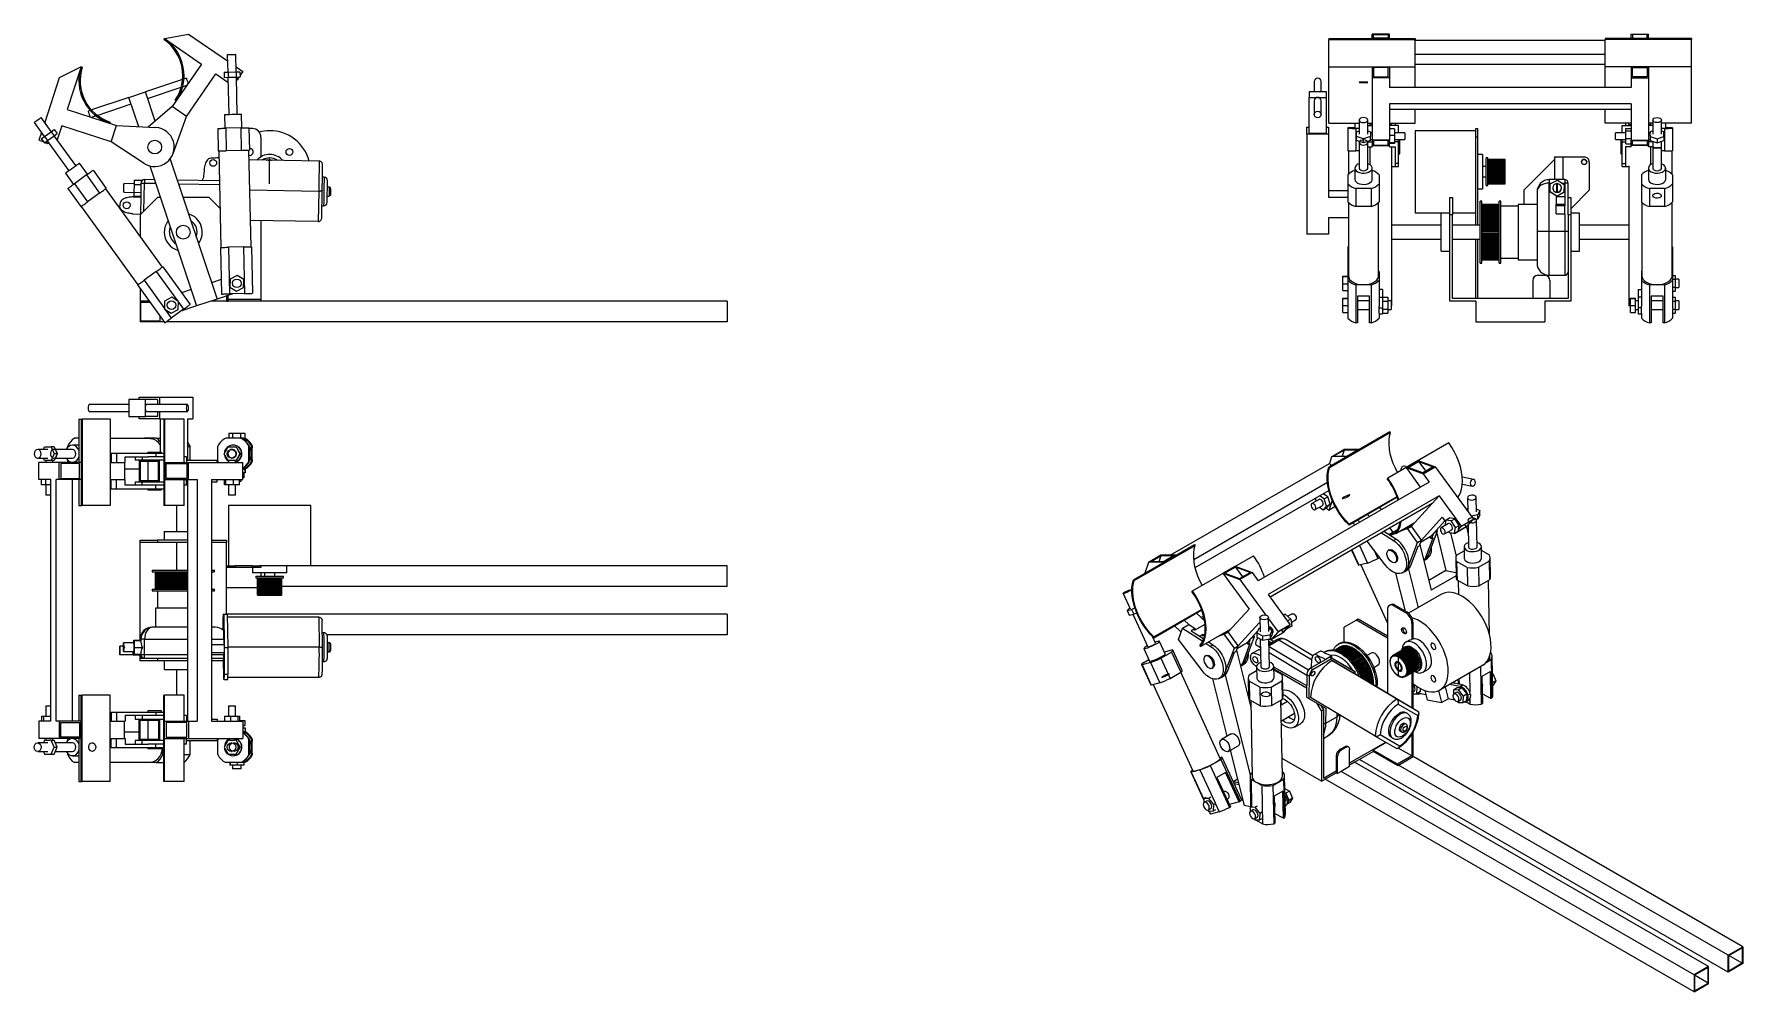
# Model space of a CAD drawing. Header units: millimetres. Extents: x 0 to 1189, y 0 to 841.
# Drawn here: x 227.3 to 722.1, y 236.5 to 514 of the extents above; entities that cross this region are included whole.
import ezdxf

# ---------------------------------------------------------------- set-up
doc = ezdxf.new("R2010")
doc.units = ezdxf.units.MM
doc.linetypes.add('CENTERX2', pattern=[20.32, 12.7, -2.54, 2.54, -2.54])

msp = doc.modelspace()

# ---------------------------------------------------------------- linework, layer by layer
at = {"color": 7, "linetype": 'Continuous', "lineweight": 15}
for p, q in [((265.08, 512.73), (264.88, 512.44)), ((265.08, 512.73), (272.03, 514.01)), ((265.08, 512.73), (275.77, 505.35)), ((272.03, 514.01), (283.26, 506.26)), ((602.23, 512.73), (602.23, 512.44)), ((602.23, 512.73), (627.23, 512.73)), ((602.23, 504.57), (602.23, 512.44)), ((602.23, 512.44), (627.23, 512.44)), ((619.73, 514.01), (614.73, 514.01)), ((614.73, 512.73), (614.73, 514.01)), ((614.73, 512.73), (619.73, 512.73)), ((615.08, 513.92), (619.38, 513.92)), ((615.08, 512.82), (615.08, 513.92)), ((619.38, 512.82), (615.08, 512.82)), ((619.38, 513.92), (619.38, 512.82)), ((619.73, 512.73), (619.73, 514.01)), ((627.23, 512.73), (627.23, 512.44)), ((627.23, 504.57), (627.23, 512.44)), ((627.23, 512.3), (682.23, 512.3)), ((707.23, 512.73), (682.23, 512.73)), ((682.23, 512.73), (682.23, 512.44)), ((707.23, 512.44), (682.23, 512.44)), ((682.23, 504.57), (682.23, 512.44)), ((689.73, 512.73), (689.73, 514.01)), ((689.73, 514.01), (694.73, 514.01)), ((694.73, 512.73), (689.73, 512.73)), ((694.38, 513.92), (690.08, 513.92)), ((690.08, 513.92), (690.08, 512.82)), ((690.08, 512.82), (694.38, 512.82)), ((694.38, 512.82), (694.38, 513.92)), ((694.73, 512.73), (694.73, 514.01)), ((707.23, 512.73), (707.23, 512.44)), ((707.23, 504.57), (707.23, 512.44)), ((275.77, 505.35), (267.25, 493)), ((283.22, 508.01), (283.33, 503.01)), ((285.83, 503.07), (285.72, 508.07)), ((627.23, 508.19), (682.23, 508.19)), ((627.23, 505.35), (682.23, 505.35)), ((234.58, 501.37), (230.34, 488.42)), ((240.89, 504.57), (234.58, 501.37)), ((240.89, 504.57), (236.85, 492.22)), ((240.89, 504.57), (241.22, 504.46)), ((270.29, 500.88), (259.5, 497.26)), ((271.35, 501.23), (270.65, 501)), ((271.37, 490.16), (279.89, 502.51)), ((279.89, 502.51), (283.4, 500.08)), ((282.28, 502.99), (283.43, 503.02)), ((282.28, 502.99), (282.31, 501.49)), ((282.31, 501.49), (283.46, 501.52)), ((283.37, 501.51), (283.62, 490.76)), ((283.43, 503.02), (285.74, 503.07)), ((283.43, 503.02), (283.46, 501.52)), ((283.46, 501.52), (285.77, 501.57)), ((285.74, 503.07), (286.89, 503.1)), ((285.74, 503.07), (285.77, 501.57)), ((285.77, 501.57), (286.93, 501.6)), ((285.8, 504.5), (287.67, 503.21)), ((286.11, 490.82), (285.87, 501.57)), ((286.54, 501.59), (285.89, 500.64)), ((285.89, 500.64), (286.38, 500.82)), ((286.8, 501.59), (286.12, 500.97)), ((286.38, 500.82), (286.46, 501.28)), ((286.89, 503.1), (286.93, 501.6)), ((287.67, 503.21), (286.91, 502.12)), ((597.98, 500.28), (597.98, 497.26)), ((599.98, 497.26), (599.98, 500.28)), ((602.23, 488.18), (602.23, 504.57)), ((602.23, 504.57), (627.23, 504.57)), ((614.73, 504.57), (619.73, 504.57)), ((614.73, 504.57), (614.73, 501.37)), ((619.73, 501.37), (614.73, 501.37)), ((614.73, 501.37), (614.73, 483.31)), ((619.38, 504.35), (615.08, 504.35)), ((615.08, 504.35), (615.08, 501.6)), ((615.08, 501.6), (619.38, 501.6)), ((619.38, 501.6), (619.38, 504.35)), ((619.73, 504.57), (619.73, 501.37)), ((619.73, 501.37), (619.73, 498.52)), ((627.23, 498.52), (627.23, 504.57)), ((707.23, 504.57), (682.23, 504.57)), ((682.23, 498.52), (682.23, 504.57)), ((694.73, 504.57), (689.73, 504.57)), ((689.73, 504.57), (689.73, 501.37)), ((689.73, 501.37), (689.73, 498.52)), ((689.73, 501.37), (694.73, 501.37)), ((690.08, 504.35), (694.38, 504.35)), ((690.08, 501.6), (690.08, 504.35)), ((694.38, 501.6), (690.08, 501.6)), ((694.38, 504.35), (694.38, 501.6)), ((694.73, 504.57), (694.73, 501.37)), ((694.73, 501.37), (694.73, 483.31)), ((707.23, 488.18), (707.23, 504.57)), ((254.75, 495.67), (243.88, 492.03)), ((254.75, 495.67), (259.5, 497.26)), ((257.59, 487.2), (254.75, 495.67)), ((262.33, 488.81), (259.5, 497.26)), ((260.13, 495.36), (269.87, 498.63)), ((268.1, 494.85), (268.39, 494.65)), ((270.27, 498.76), (271.52, 499.18)), ((598.98, 497.26), (596.48, 497.26)), ((596.48, 497.26), (596.48, 495.67)), ((596.48, 495.67), (598.98, 495.67)), ((596.48, 485.24), (596.48, 495.67)), ((601.48, 497.26), (598.98, 497.26)), ((598.98, 495.67), (601.48, 495.67)), ((601.48, 495.67), (601.48, 497.26)), ((601.48, 485.24), (601.48, 495.67)), ((689.73, 498.52), (619.73, 498.52)), ((232.25, 485.78), (229.32, 489.83)), ((236.85, 492.22), (251.1, 487.56)), ((243.52, 491.91), (242.9, 491.7)), ((243.88, 489.92), (245.16, 490.35)), ((245.56, 490.48), (255.39, 493.78)), ((267.25, 493), (260.27, 487.06)), ((271.37, 490.16), (267.25, 493)), ((267.53, 479.4), (271.37, 490.16)), ((282.37, 490.73), (282.46, 486.74)), ((287.46, 486.85), (287.36, 490.85)), ((597.98, 494.72), (597.98, 490.75)), ((599.98, 490.75), (599.98, 494.72)), ((689.73, 493.77), (619.73, 493.77)), ((619.73, 493.77), (619.73, 483.31)), ((689.73, 492.22), (619.73, 492.22)), ((627.23, 488.18), (627.23, 492.22)), ((682.23, 488.18), (682.23, 492.22)), ((689.73, 493.77), (689.73, 483.31)), ((227.3, 488.37), (230.22, 484.31)), ((229.38, 485.48), (228.68, 483.31)), ((230.3, 484.37), (232.17, 485.72)), ((232.17, 485.72), (233.11, 486.4)), ((232.17, 485.72), (233.05, 484.5)), ((233.05, 484.5), (233.99, 485.18)), ((233.11, 486.4), (233.99, 485.18)), ((235.29, 487.46), (233.97, 483.4)), ((249.55, 482.8), (235.29, 487.46)), ((249.31, 488.51), (249.2, 488.18)), ((249.55, 482.8), (251.1, 487.56)), ((251.1, 487.56), (262.52, 486.93)), ((280.46, 486.69), (280.61, 480.19)), ((287.14, 486.84), (282.78, 486.74)), ((282.78, 486.74), (282.93, 480.24)), ((287.14, 486.84), (287.28, 480.34)), ((289.46, 486.9), (289.6, 480.4)), ((290.47, 486.64), (289.46, 486.64)), ((595.85, 487.03), (596.48, 487.03)), ((595.85, 485.04), (595.85, 487.03)), ((595.85, 485.04), (595.85, 456.1)), ((602.1, 485.04), (595.85, 485.04)), ((601.48, 485.24), (596.48, 485.24)), ((601.48, 487.03), (602.1, 487.03)), ((602.1, 487.03), (602.1, 485.04)), ((602.1, 485.04), (602.1, 466.77)), ((602.23, 488.18), (610.98, 488.18)), ((607.73, 486.84), (607.73, 486.74)), ((607.73, 486.74), (607.73, 480.24)), ((609.73, 488.18), (609.73, 486.79)), ((610.98, 486.69), (610.05, 486.69)), ((610.05, 486.69), (610.05, 480.19)), ((610.23, 485.72), (610.98, 485.97)), ((610.23, 484.37), (610.23, 485.72)), ((610.98, 489.1), (610.98, 485.05)), ((613.48, 485.05), (613.48, 489.1)), ((613.48, 488.18), (614.73, 488.18)), ((613.48, 487.56), (614.73, 487.56)), ((613.48, 485.97), (614.23, 485.72)), ((614.1, 488.18), (614.1, 487.56)), ((614.1, 487.73), (614.73, 487.73)), ((614.23, 485.72), (614.23, 485.44)), ((614.73, 485.44), (614.23, 485.44)), ((614.23, 485.44), (614.23, 484.66)), ((619.73, 488.18), (627.23, 488.18)), ((619.73, 487.73), (620.35, 487.73)), ((622.35, 487.56), (619.73, 487.56)), ((621.23, 486.53), (619.73, 486.53)), ((620.35, 487.56), (620.35, 488.18)), ((621.23, 486.53), (621.23, 484.65)), ((624.23, 485.44), (621.23, 485.44)), ((621.35, 488.18), (621.35, 487.56)), ((622.35, 485.44), (622.35, 487.56)), ((624.23, 485.44), (624.23, 483.85)), ((644.73, 486.03), (627.23, 486.03)), ((627.23, 486.03), (627.23, 462.25)), ((644.73, 486.64), (645.23, 486.64)), ((644.73, 484.14), (644.73, 486.64)), ((645.23, 486.64), (645.23, 484.14)), ((689.73, 488.18), (682.23, 488.18)), ((688.23, 485.44), (685.23, 485.44)), ((685.23, 483.85), (685.23, 485.44)), ((687.1, 487.56), (689.73, 487.56)), ((687.1, 485.44), (687.1, 487.56)), ((688.1, 488.18), (688.1, 487.56)), ((688.23, 486.69), (689.73, 486.69)), ((688.23, 486.02), (688.23, 486.69)), ((688.23, 483.77), (688.23, 486.02)), ((688.23, 486.02), (689.73, 486.02)), ((689.1, 487.56), (689.1, 488.18)), ((689.73, 487.73), (689.1, 487.73)), ((695.98, 488.18), (694.73, 488.18)), ((695.35, 487.73), (694.73, 487.73)), ((695.98, 487.56), (694.73, 487.56)), ((695.23, 485.44), (694.73, 485.44)), ((695.98, 485.97), (695.23, 485.72)), ((695.23, 485.72), (695.23, 485.44)), ((695.23, 484.66), (695.23, 485.44)), ((695.35, 488.18), (695.35, 487.56)), ((695.98, 489.1), (695.98, 485.05)), ((698.48, 485.05), (698.48, 489.1)), ((707.23, 488.18), (698.48, 488.18)), ((699.4, 486.69), (698.48, 486.69)), ((699.23, 485.72), (698.48, 485.97)), ((699.23, 484.37), (699.23, 485.72)), ((699.4, 486.69), (699.4, 480.19)), ((699.73, 486.79), (699.73, 488.18)), ((701.73, 486.84), (701.73, 486.74)), ((701.73, 486.74), (701.73, 480.24)), ((228.68, 483.31), (229.93, 482.9)), ((229.36, 483.69), (230.3, 484.37)), ((229.36, 483.69), (230.24, 482.48)), ((230.24, 482.48), (231.18, 483.15)), ((230.3, 484.37), (231.18, 483.15)), ((230.34, 482.55), (230.81, 482.51)), ((230.55, 482.7), (231.64, 482.34)), ((231.15, 482.19), (230.63, 482.67)), ((231.1, 483.1), (237.34, 474.45)), ((231.65, 482.34), (231.15, 482.19)), ((231.18, 483.15), (233.05, 484.5)), ((239.37, 475.92), (233.13, 484.56)), ((259.13, 476.56), (249.55, 482.8)), ((280.73, 480.19), (281.37, 452.2)), ((287.28, 480.34), (282.93, 480.24)), ((290.12, 452.4), (289.48, 480.4)), ((292.97, 484.14), (292.97, 478.47)), ((607.85, 480.24), (607.85, 473.36)), ((610.98, 480.19), (610.05, 480.19)), ((612.23, 483.69), (610.23, 484.37)), ((610.23, 483.15), (610.23, 484.37)), ((612.23, 482.48), (610.23, 483.15)), ((610.98, 482.9), (610.98, 475.18)), ((614.23, 484.37), (612.23, 483.69)), ((612.23, 482.48), (612.23, 483.69)), ((614.23, 483.15), (612.23, 482.48)), ((613.48, 475.18), (613.48, 482.9)), ((613.48, 482.8), (614.73, 482.8)), ((613.48, 481.39), (614.73, 481.39)), ((614.1, 481.39), (614.1, 476.15)), ((614.23, 484.66), (614.23, 484.37)), ((614.23, 483.15), (614.23, 484.37)), ((614.23, 483.44), (614.73, 483.44)), ((619.73, 483.31), (614.73, 483.31)), ((614.73, 483.31), (614.73, 481.76)), ((614.73, 481.76), (619.73, 481.76)), ((614.73, 481.39), (614.73, 481.76)), ((619.38, 483.2), (615.08, 483.2)), ((615.08, 483.2), (615.08, 481.87)), ((615.08, 481.87), (619.38, 481.87)), ((619.38, 481.87), (619.38, 483.2)), ((621.23, 484.65), (619.73, 484.65)), ((619.73, 482.81), (619.73, 483.31)), ((619.73, 482.81), (619.73, 482.55)), ((621.23, 482.55), (619.73, 482.55)), ((619.73, 482.55), (619.73, 482.47)), ((619.73, 481.76), (619.73, 482.47)), ((621.23, 482.34), (619.73, 482.34)), ((619.73, 481.39), (619.73, 481.76)), ((619.73, 481.39), (621.35, 481.39)), ((620.35, 481.39), (620.35, 435.26)), ((621.23, 484.65), (621.23, 482.55)), ((621.23, 483.44), (624.23, 483.44)), ((622.35, 482.8), (621.23, 482.8)), ((621.23, 482.55), (621.23, 482.34)), ((621.35, 481.39), (621.35, 476.56)), ((622.35, 482.8), (622.35, 483.44)), ((622.73, 483.3), (622.35, 483.3)), ((622.35, 476.56), (622.35, 482.8)), ((622.73, 480.66), (622.73, 483.3)), ((622.73, 479.3), (622.73, 480.66)), ((624.23, 483.85), (624.23, 483.44)), ((645.23, 484.14), (644.73, 484.14)), ((644.73, 458.64), (644.73, 484.14)), ((645.23, 484.14), (645.23, 458.64)), ((685.23, 483.44), (685.23, 483.85)), ((685.23, 483.44), (688.23, 483.44)), ((687.1, 483.3), (686.73, 483.3)), ((686.73, 483.3), (686.73, 479.3)), ((687.1, 482.8), (687.1, 483.44)), ((687.1, 482.8), (688.23, 482.8)), ((687.1, 476.56), (687.1, 482.8)), ((689.73, 481.39), (688.1, 481.39)), ((688.1, 481.39), (688.1, 476.56)), ((688.23, 483.77), (689.73, 483.77)), ((688.23, 482.19), (688.23, 483.77)), ((688.23, 482.19), (689.73, 482.19)), ((689.73, 483.31), (694.73, 483.31)), ((689.73, 482.67), (689.73, 483.31)), ((689.73, 482.19), (689.73, 482.67)), ((689.73, 481.76), (689.73, 482.19)), ((694.73, 481.76), (689.73, 481.76)), ((689.73, 481.39), (689.73, 481.76)), ((690.08, 483.2), (694.38, 483.2)), ((690.08, 481.87), (690.08, 483.2)), ((694.38, 481.87), (690.08, 481.87)), ((694.38, 483.2), (694.38, 481.87)), ((694.73, 483.44), (695.23, 483.44)), ((694.73, 483.31), (694.73, 481.76)), ((695.98, 482.8), (694.73, 482.8)), ((694.73, 481.39), (694.73, 481.76)), ((695.98, 481.39), (694.73, 481.39)), ((695.23, 484.66), (695.23, 484.37)), ((695.23, 484.37), (695.23, 483.15)), ((695.23, 484.37), (697.23, 483.69)), ((695.23, 483.15), (697.23, 482.48)), ((695.35, 481.39), (695.35, 476.15)), ((695.98, 482.9), (695.98, 475.18)), ((697.23, 483.69), (699.23, 484.37)), ((697.23, 483.69), (697.23, 482.48)), ((697.23, 482.48), (699.23, 483.15)), ((698.48, 475.18), (698.48, 482.9)), ((699.4, 480.19), (698.48, 480.19)), ((699.23, 484.37), (699.23, 483.15)), ((701.6, 473.36), (701.6, 480.24)), ((242.72, 473.4), (240.38, 476.65)), ((260.74, 475.84), (274.34, 435.26)), ((266.67, 477.83), (280.27, 437.25)), ((309.84, 477.19), (289.55, 477.56)), ((294.54, 477.47), (294.53, 477.51)), ((609.73, 475.18), (609.73, 471.94)), ((614.73, 471.94), (614.73, 475.18)), ((620.35, 475.65), (621.35, 475.65)), ((622.35, 476.56), (621.35, 476.56)), ((621.35, 476.56), (621.35, 475.65)), ((621.35, 475.65), (622.35, 475.65)), ((622.35, 479.3), (622.73, 479.3)), ((622.35, 475.65), (622.35, 476.56)), ((646.73, 479.14), (645.23, 479.14)), ((646.73, 479.14), (646.73, 469.14)), ((647.73, 475.64), (646.73, 475.64)), ((648.23, 478.14), (647.73, 478.14)), ((647.73, 474.14), (647.73, 478.14)), ((648.23, 474.14), (648.23, 478.14)), ((648.23, 477.64), (653.23, 477.64)), ((653.23, 477.64), (648.23, 477.64)), ((653.23, 477.6), (648.23, 477.6)), ((648.23, 477.59), (653.23, 477.59)), ((653.23, 477.53), (648.23, 477.53)), ((648.23, 477.51), (653.23, 477.51)), ((653.23, 477.42), (648.23, 477.42)), ((648.23, 477.4), (653.23, 477.4)), ((653.23, 477.28), (648.23, 477.28)), ((648.23, 477.25), (653.23, 477.25)), ((653.23, 477.1), (648.23, 477.1)), ((648.23, 477.06), (653.23, 477.06)), ((653.23, 476.88), (648.23, 476.88)), ((648.23, 476.84), (653.23, 476.84)), ((653.23, 476.64), (648.23, 476.64)), ((648.23, 476.59), (653.23, 476.59)), ((653.23, 476.37), (648.23, 476.37)), ((648.23, 476.32), (653.23, 476.32)), ((653.23, 476.08), (648.23, 476.08)), ((648.23, 476.02), (653.23, 476.02)), ((653.23, 475.76), (648.23, 475.76)), ((648.23, 475.7), (653.23, 475.7)), ((653.23, 475.43), (648.23, 475.43)), ((648.23, 475.37), (653.23, 475.37)), ((653.23, 475.08), (648.23, 475.08)), ((648.23, 475.02), (653.23, 475.02)), ((653.23, 477.6), (653.23, 477.64)), ((653.23, 477.64), (653.23, 477.64)), ((653.23, 477.59), (653.23, 477.6)), ((653.23, 477.53), (653.23, 477.59)), ((653.23, 477.51), (653.23, 477.53)), ((653.23, 477.42), (653.23, 477.51)), ((653.23, 477.4), (653.23, 477.42)), ((653.23, 477.28), (653.23, 477.4)), ((653.23, 477.25), (653.23, 477.28)), ((653.23, 477.1), (653.23, 477.25)), ((653.23, 477.06), (653.23, 477.1)), ((653.23, 476.88), (653.23, 477.06)), ((653.23, 476.84), (653.23, 476.88)), ((653.23, 476.64), (653.23, 476.84)), ((653.23, 476.59), (653.23, 476.64)), ((653.23, 476.37), (653.23, 476.59)), ((653.23, 476.32), (653.23, 476.37)), ((653.23, 476.08), (653.23, 476.32)), ((653.23, 476.02), (653.23, 476.08)), ((653.23, 475.76), (653.23, 476.02)), ((653.23, 475.7), (653.23, 475.76)), ((653.23, 475.43), (653.23, 475.7)), ((653.23, 475.37), (653.23, 475.43)), ((653.23, 475.08), (653.23, 475.37)), ((653.23, 475.02), (653.23, 475.08)), ((653.23, 474.72), (653.23, 475.02)), ((658.75, 468.86), (667.55, 477.65)), ((667.55, 478.42), (668.32, 478.42)), ((668.32, 478.42), (669.92, 478.42)), ((669.92, 478.42), (676.12, 478.42)), ((677.62, 476.92), (677.62, 468.81)), ((686.73, 479.3), (687.1, 479.3)), ((687.1, 476.56), (688.1, 476.56)), ((687.1, 475.65), (687.1, 476.56)), ((687.1, 475.65), (688.1, 475.65)), ((688.1, 476.56), (688.1, 475.65)), ((688.1, 475.65), (689.1, 475.65)), ((689.1, 475.84), (689.1, 435.26)), ((694.73, 475.18), (694.73, 471.94)), ((699.73, 471.94), (699.73, 475.18)), ((236.32, 473.72), (238.67, 470.48)), ((242.46, 473.22), (238.93, 470.67)), ((238.93, 470.67), (242.73, 465.39)), ((242.46, 473.22), (246.26, 467.95)), ((244.34, 474.57), (248.15, 469.3)), ((253.22, 470.7), (253.47, 470.7)), ((256.22, 470.65), (253.47, 470.7)), ((256.22, 470.49), (256.17, 468.18)), ((256.24, 471.71), (256.22, 470.49)), ((256.22, 470.49), (258.21, 470.45)), ((256.24, 471.71), (258.65, 471.66)), ((258.22, 470.86), (258.15, 466.86)), ((262.1, 471.79), (259.24, 471.85)), ((280.93, 471.46), (268.73, 471.68)), ((311.26, 472.58), (310.76, 472.59)), ((607.73, 473.22), (607.73, 470.67)), ((607.73, 470.67), (607.73, 465.39)), ((616.73, 473.22), (616.73, 470.67)), ((616.73, 470.67), (616.73, 465.39)), ((646.73, 472.64), (647.73, 472.64)), ((647.73, 470.14), (647.73, 474.14)), ((647.73, 470.14), (648.23, 470.14)), ((653.23, 474.72), (648.23, 474.72)), ((648.23, 474.66), (653.23, 474.66)), ((653.23, 474.36), (648.23, 474.36)), ((648.23, 474.29), (653.23, 474.29)), ((648.23, 470.14), (648.23, 474.14)), ((653.23, 473.99), (648.23, 473.99)), ((648.23, 473.93), (653.23, 473.93)), ((653.23, 473.63), (648.23, 473.63)), ((648.23, 473.56), (653.23, 473.56)), ((653.23, 473.27), (648.23, 473.27)), ((648.23, 473.21), (653.23, 473.21)), ((653.23, 472.92), (648.23, 472.92)), ((648.23, 472.86), (653.23, 472.86)), ((653.23, 472.58), (648.23, 472.58)), ((648.23, 472.52), (653.23, 472.52)), ((653.23, 472.26), (648.23, 472.26)), ((648.23, 472.21), (653.23, 472.21)), ((653.23, 471.97), (648.23, 471.97)), ((648.23, 471.91), (653.23, 471.91)), ((653.23, 471.69), (648.23, 471.69)), ((648.23, 471.64), (653.23, 471.64)), ((653.23, 471.44), (648.23, 471.44)), ((648.23, 471.4), (653.23, 471.4)), ((653.23, 471.23), (648.23, 471.23)), ((648.23, 471.19), (653.23, 471.19)), ((653.23, 471.04), (648.23, 471.04)), ((648.23, 471.01), (653.23, 471.01)), ((653.23, 470.89), (648.23, 470.89)), ((648.23, 470.86), (653.23, 470.86)), ((653.23, 470.77), (648.23, 470.77)), ((648.23, 470.75), (653.23, 470.75)), ((653.23, 470.69), (648.23, 470.69)), ((648.23, 470.68), (653.23, 470.68)), ((653.23, 470.65), (648.23, 470.65)), ((648.23, 470.65), (653.23, 470.65)), ((653.23, 474.66), (653.23, 474.72)), ((653.23, 474.36), (653.23, 474.66)), ((653.23, 474.29), (653.23, 474.36)), ((653.23, 473.99), (653.23, 474.29)), ((653.23, 473.93), (653.23, 473.99)), ((653.23, 473.63), (653.23, 473.93)), ((653.23, 473.56), (653.23, 473.63)), ((653.23, 473.27), (653.23, 473.56)), ((653.23, 473.21), (653.23, 473.27)), ((653.23, 472.92), (653.23, 473.21)), ((653.23, 472.86), (653.23, 472.92)), ((653.23, 472.58), (653.23, 472.86)), ((653.23, 472.52), (653.23, 472.58)), ((653.23, 472.26), (653.23, 472.52)), ((653.23, 472.21), (653.23, 472.26)), ((653.23, 471.97), (653.23, 472.21)), ((653.23, 471.91), (653.23, 471.97)), ((653.23, 471.69), (653.23, 471.91)), ((653.23, 471.64), (653.23, 471.69)), ((653.23, 471.44), (653.23, 471.64)), ((653.23, 471.4), (653.23, 471.44)), ((653.23, 471.23), (653.23, 471.4)), ((653.23, 471.19), (653.23, 471.23)), ((653.23, 471.04), (653.23, 471.19)), ((653.23, 471.01), (653.23, 471.04)), ((653.23, 470.89), (653.23, 471.01)), ((653.23, 470.86), (653.23, 470.89)), ((653.23, 470.77), (653.23, 470.86)), ((653.23, 470.75), (653.23, 470.77)), ((653.23, 470.69), (653.23, 470.75)), ((653.23, 470.68), (653.23, 470.69)), ((653.23, 470.65), (653.23, 470.68)), ((653.23, 470.65), (653.23, 470.65)), ((665.98, 471.85), (665.98, 470.86)), ((670.48, 471.85), (665.98, 471.85)), ((665.98, 456.87), (665.98, 470.86)), ((666.25, 468.31), (666.32, 470.62)), ((666.32, 470.62), (668.36, 471.71)), ((668.22, 468.2), (668.22, 470.7)), ((668.35, 470.7), (668.35, 468.2)), ((668.36, 471.71), (670.32, 470.49)), ((670.32, 470.49), (670.25, 468.18)), ((670.32, 470.45), (670.25, 468.15)), ((670.32, 470.49), (670.32, 470.45)), ((670.48, 471.85), (670.48, 470.86)), ((670.48, 470.86), (670.48, 466.86)), ((671.48, 462.75), (671.48, 470.85)), ((692.73, 473.22), (692.73, 470.67)), ((692.73, 470.67), (692.73, 465.39)), ((701.73, 473.22), (701.73, 470.67)), ((701.73, 470.67), (701.73, 465.39)), ((237.04, 469.31), (240.85, 464.04)), ((246.26, 467.95), (242.73, 465.39)), ((264.43, 446.52), (248.04, 469.23)), ((253.42, 468.2), (253.17, 468.2)), ((253.42, 468.2), (256.17, 468.15)), ((256, 466.9), (258.15, 466.86)), ((256.17, 468.18), (256.15, 467.09)), ((256.15, 467.09), (258.15, 467.06)), ((256.17, 468.18), (258.17, 468.15)), ((262.97, 466.64), (257.97, 461.64)), ((258.15, 466.86), (258.06, 461.87)), ((263.82, 466.64), (262.97, 466.64)), ((277.97, 466.64), (270.42, 466.64)), ((281.12, 463.5), (277.97, 466.64)), ((309.69, 468.45), (289.75, 468.8)), ((309.69, 468.45), (309.53, 459.7)), ((310.55, 460.69), (310.69, 468.83)), ((312.16, 467.09), (312.66, 467.08)), ((312.71, 469.7), (312.21, 469.71)), ((602.1, 468.75), (607.73, 468.75)), ((602.1, 466.77), (607.73, 466.77)), ((607.85, 465.25), (607.85, 443.96)), ((614.4, 469.31), (610.05, 469.31)), ((610.05, 469.31), (610.05, 464.04)), ((614.4, 469.31), (614.4, 464.04)), ((616.6, 443.96), (616.6, 465.25)), ((637.23, 466.64), (637.98, 466.64)), ((637.23, 461.64), (637.23, 466.64)), ((637.98, 466.64), (637.98, 461.64)), ((645.23, 469.14), (646.73, 469.14)), ((646.48, 465.64), (645.98, 465.64)), ((645.98, 447.64), (645.98, 465.64)), ((646.48, 447.64), (646.48, 465.64)), ((651.98, 465.64), (651.48, 465.64)), ((651.48, 447.64), (651.48, 465.64)), ((651.98, 447.64), (651.98, 465.64)), ((658.75, 464.64), (658.75, 468.86)), ((662.48, 468.3), (662.48, 456.8)), ((668.21, 467.09), (666.25, 468.31)), ((666.25, 468.31), (666.25, 468.27)), ((668.21, 467.06), (666.25, 468.27)), ((667.04, 469.45), (667.04, 469.4)), ((670.48, 466.9), (667.98, 466.9)), ((670.25, 468.18), (668.21, 467.09)), ((670.25, 468.15), (668.21, 467.06)), ((668.21, 467.09), (668.21, 467.06)), ((668.22, 468.2), (668.22, 468.2)), ((668.35, 468.2), (668.35, 468.2)), ((669.54, 469.4), (669.54, 469.45)), ((670.25, 468.18), (670.25, 468.15)), ((671.48, 466.64), (672.23, 466.64)), ((677.62, 468.81), (672.23, 463.42)), ((677.62, 468.79), (672.23, 463.4)), ((672.23, 466.64), (672.23, 461.64)), ((677.62, 468.81), (677.62, 468.79)), ((692.85, 465.25), (692.85, 443.96)), ((699.4, 469.31), (695.05, 469.31)), ((695.05, 469.31), (695.05, 464.04)), ((699.4, 469.31), (699.4, 464.04)), ((701.6, 443.96), (701.6, 465.25)), ((240.95, 464.11), (257.33, 441.4)), ((252.11, 464.72), (252.1, 464.23)), ((255.91, 461.9), (258.06, 461.87)), ((257.97, 461.64), (257.97, 455.47)), ((258.06, 461.87), (258.06, 461.73)), ((310.61, 464.26), (311.11, 464.26)), ((602.1, 460.84), (607.85, 460.84)), ((602.1, 460.84), (602.1, 456.1)), ((614.4, 464.04), (610.05, 464.04)), ((627.23, 462.25), (637.23, 462.25)), ((637.23, 462.14), (634.73, 462.14)), ((634.73, 456.64), (634.73, 462.14)), ((637.23, 436.64), (637.23, 461.64)), ((637.98, 461.64), (637.23, 461.64)), ((637.98, 462.25), (644.73, 462.25)), ((637.98, 437.39), (637.98, 461.64)), ((651.48, 464.64), (646.48, 464.64)), ((646.48, 464.64), (651.48, 464.64)), ((651.48, 464.64), (646.48, 464.64)), ((646.48, 464.62), (651.48, 464.62)), ((651.48, 464.61), (646.48, 464.61)), ((646.48, 464.58), (651.48, 464.58)), ((651.48, 464.57), (646.48, 464.57)), ((646.48, 464.52), (651.48, 464.52)), ((651.48, 464.5), (646.48, 464.5)), ((646.48, 464.43), (651.48, 464.43)), ((651.48, 464.41), (646.48, 464.41)), ((646.48, 464.33), (651.48, 464.33)), ((651.48, 464.29), (646.48, 464.29)), ((646.48, 464.2), (651.48, 464.2)), ((651.48, 464.16), (646.48, 464.16)), ((646.48, 464.05), (651.48, 464.05)), ((651.48, 464.01), (646.48, 464.01)), ((646.48, 463.89), (651.48, 463.89)), ((651.48, 463.83), (646.48, 463.83)), ((646.48, 463.7), (651.48, 463.7)), ((651.48, 463.64), (646.48, 463.64)), ((646.48, 463.49), (651.48, 463.49)), ((651.48, 463.43), (646.48, 463.43)), ((646.48, 463.26), (651.48, 463.26)), ((651.48, 463.2), (646.48, 463.2)), ((646.48, 463.02), (651.48, 463.02)), ((651.48, 462.95), (646.48, 462.95)), ((646.48, 462.76), (651.48, 462.76)), ((651.48, 462.68), (646.48, 462.68)), ((646.48, 462.48), (651.48, 462.48)), ((651.48, 462.4), (646.48, 462.4)), ((646.48, 462.19), (651.48, 462.19)), ((651.48, 462.1), (646.48, 462.1)), ((646.48, 461.88), (651.48, 461.88)), ((651.48, 461.79), (646.48, 461.79)), ((646.48, 461.55), (651.48, 461.55)), ((651.48, 461.46), (646.48, 461.46)), ((646.48, 461.22), (651.48, 461.22)), ((651.48, 461.12), (646.48, 461.12)), ((646.48, 460.87), (651.48, 460.87)), ((651.48, 460.76), (646.48, 460.76)), ((646.48, 460.5), (651.48, 460.5)), ((651.48, 460.4), (646.48, 460.4)), ((656.98, 464.14), (651.98, 464.14)), ((662.48, 464.64), (656.98, 464.64)), ((656.98, 464.64), (656.98, 448.64)), ((667.98, 464.72), (670.48, 464.72)), ((667.98, 464.23), (667.98, 464.72)), ((670.48, 464.23), (667.98, 464.23)), ((667.98, 461.9), (670.48, 461.9)), ((670.48, 461.87), (667.98, 461.87)), ((670.48, 464.72), (670.48, 464.23)), ((670.48, 461.87), (670.48, 456.87)), ((671.48, 461.64), (671.48, 462.75)), ((671.48, 461.64), (671.48, 437.39)), ((672.23, 461.64), (671.48, 461.64)), ((674.73, 462.14), (672.23, 462.14)), ((672.23, 461.64), (672.23, 436.64)), ((674.73, 456.64), (674.73, 462.14)), ((699.4, 464.04), (695.05, 464.04)), ((309.53, 459.7), (289.95, 460.05)), ((292.97, 459.99), (292.97, 437.14)), ((602.1, 456.1), (595.85, 456.1)), ((634.73, 458.64), (620.35, 458.64)), ((634.73, 451.14), (634.73, 456.64)), ((645.98, 458.64), (637.98, 458.64)), ((646.48, 460.13), (651.48, 460.13)), ((651.48, 460.03), (646.48, 460.03)), ((646.48, 459.75), (651.48, 459.75)), ((651.48, 459.64), (646.48, 459.64)), ((646.48, 459.36), (651.48, 459.36)), ((651.48, 459.25), (646.48, 459.25)), ((646.48, 458.96), (651.48, 458.96)), ((651.48, 458.85), (646.48, 458.85)), ((646.48, 458.56), (651.48, 458.56)), ((651.48, 458.44), (646.48, 458.44)), ((646.48, 458.15), (651.48, 458.15)), ((651.48, 458.03), (646.48, 458.03)), ((646.48, 457.74), (651.48, 457.74)), ((651.48, 457.62), (646.48, 457.62)), ((646.48, 457.32), (651.48, 457.32)), ((651.48, 457.2), (646.48, 457.2)), ((646.48, 456.9), (651.48, 456.9)), ((651.48, 456.78), (646.48, 456.78)), ((646.48, 456.48), (651.48, 456.48)), ((651.48, 456.37), (646.48, 456.37)), ((646.48, 456.07), (651.48, 456.07)), ((651.48, 455.95), (646.48, 455.95)), ((646.48, 455.65), (651.48, 455.65)), ((651.48, 455.53), (646.48, 455.53)), ((646.48, 455.24), (651.48, 455.24)), ((662.48, 456.8), (662.48, 447.64)), ((670.48, 456.87), (665.98, 456.87)), ((689.1, 458.64), (674.73, 458.64)), ((674.73, 451.14), (674.73, 456.64)), ((281.25, 452.2), (281.56, 438.7)), ((287.93, 452.35), (283.57, 452.25)), ((283.57, 452.25), (283.88, 438.76)), ((287.93, 452.35), (288.24, 438.86)), ((290.25, 452.41), (290.56, 438.91)), ((607.85, 452.36), (607.73, 452.35)), ((607.73, 452.35), (607.73, 452.25)), ((607.73, 452.25), (607.73, 445.24)), ((607.73, 452.25), (607.85, 452.25)), ((620.35, 454.64), (634.73, 454.64)), ((634.73, 451.14), (637.23, 451.14)), ((637.98, 454.64), (645.98, 454.64)), ((644.73, 437.39), (644.73, 454.64)), ((645.23, 454.64), (645.23, 437.39)), ((651.48, 455.12), (646.48, 455.12)), ((646.48, 454.82), (651.48, 454.82)), ((651.48, 454.71), (646.48, 454.71)), ((646.48, 454.42), (651.48, 454.42)), ((651.48, 454.31), (646.48, 454.31)), ((646.48, 454.02), (651.48, 454.02)), ((651.48, 453.91), (646.48, 453.91)), ((646.48, 453.63), (651.48, 453.63)), ((651.48, 453.52), (646.48, 453.52)), ((646.48, 453.24), (651.48, 453.24)), ((651.48, 453.14), (646.48, 453.14)), ((646.48, 452.87), (651.48, 452.87)), ((651.48, 452.77), (646.48, 452.77)), ((646.48, 452.51), (651.48, 452.51)), ((651.48, 452.41), (646.48, 452.41)), ((646.48, 452.15), (651.48, 452.15)), ((651.48, 452.06), (646.48, 452.06)), ((646.48, 451.81), (651.48, 451.81)), ((651.48, 451.72), (646.48, 451.72)), ((646.48, 451.49), (651.48, 451.49)), ((651.48, 451.4), (646.48, 451.4)), ((646.48, 451.17), (651.48, 451.17)), ((651.48, 451.09), (646.48, 451.09)), ((646.48, 450.88), (651.48, 450.88)), ((651.48, 450.79), (646.48, 450.79)), ((646.48, 450.59), (651.48, 450.59)), ((651.48, 450.52), (646.48, 450.52)), ((646.48, 450.33), (651.48, 450.33)), ((651.48, 450.26), (646.48, 450.26)), ((672.23, 451.14), (674.73, 451.14)), ((674.73, 454.64), (689.1, 454.64)), ((701.73, 452.35), (701.6, 452.36)), ((701.6, 452.25), (701.73, 452.25)), ((701.73, 452.35), (701.73, 452.25)), ((701.73, 452.25), (701.73, 445.24)), ((264.53, 446.6), (272.43, 435.65)), ((607.85, 445.38), (607.73, 445.24)), ((616.73, 445.24), (616.6, 445.38)), ((645.98, 447.64), (646.48, 447.64)), ((646.48, 450.08), (651.48, 450.08)), ((651.48, 450.01), (646.48, 450.01)), ((646.48, 449.85), (651.48, 449.85)), ((651.48, 449.79), (646.48, 449.79)), ((646.48, 449.64), (651.48, 449.64)), ((651.48, 449.58), (646.48, 449.58)), ((646.48, 449.44), (651.48, 449.44)), ((651.48, 449.39), (646.48, 449.39)), ((646.48, 449.27), (651.48, 449.27)), ((651.48, 449.23), (646.48, 449.23)), ((646.48, 449.12), (651.48, 449.12)), ((651.48, 449.08), (646.48, 449.08)), ((646.48, 448.99), (651.48, 448.99)), ((651.48, 448.95), (646.48, 448.95)), ((646.48, 448.88), (651.48, 448.88)), ((651.48, 448.85), (646.48, 448.85)), ((646.48, 448.79), (651.48, 448.79)), ((651.48, 448.76), (646.48, 448.76)), ((646.48, 448.72), (651.48, 448.72)), ((651.48, 448.7), (646.48, 448.7)), ((646.48, 448.67), (651.48, 448.67)), ((651.48, 448.66), (646.48, 448.66)), ((646.48, 448.65), (651.48, 448.65)), ((651.48, 448.64), (646.48, 448.64)), ((651.48, 447.64), (651.98, 447.64)), ((651.98, 449.14), (656.98, 449.14)), ((656.98, 448.64), (662.48, 448.64)), ((692.85, 445.38), (692.73, 445.24)), ((701.73, 445.24), (701.6, 445.38)), ((257.23, 441.33), (265.13, 430.38)), ((262.65, 445.24), (259.11, 442.69)), ((259.11, 442.69), (264.99, 434.54)), ((262.65, 445.24), (268.82, 436.69)), ((281.46, 442.92), (278.68, 441.99)), ((284.03, 443.03), (283.95, 440.72)), ((283.95, 440.72), (285.91, 439.5)), ((286.07, 444.11), (284.03, 443.03)), ((285.91, 439.5), (287.95, 440.58)), ((288.03, 442.89), (286.07, 444.11)), ((287.95, 440.58), (288.03, 442.89)), ((606.23, 443.86), (607.73, 443.86)), ((606.23, 443.75), (606.23, 443.86)), ((606.23, 441.7), (606.23, 443.75)), ((606.23, 443.75), (607.73, 443.75)), ((606.23, 441.7), (607.73, 441.7)), ((606.23, 439.75), (606.23, 441.7)), ((607.73, 445.24), (607.73, 442.69)), ((607.73, 442.69), (607.73, 431.74)), ((614.4, 441.33), (610.05, 441.33)), ((610.05, 441.33), (610.05, 430.38)), ((614.4, 441.33), (614.4, 430.38)), ((616.73, 445.24), (616.73, 442.69)), ((616.73, 442.69), (616.73, 435.17)), ((661.23, 442.64), (661.23, 437.39)), ((662.73, 444.14), (664.73, 444.14)), ((665.98, 444.14), (670.48, 444.14)), ((666.23, 442.64), (666.23, 437.39)), ((692.73, 445.24), (692.73, 442.69)), ((692.73, 442.69), (692.73, 435.17)), ((695.05, 441.33), (695.05, 430.38)), ((699.4, 441.33), (695.05, 441.33)), ((699.4, 441.33), (699.4, 430.38)), ((701.73, 445.24), (701.73, 442.69)), ((701.73, 444.11), (702.51, 444.11)), ((701.73, 443.03), (702.51, 443.03)), ((701.73, 442.69), (701.73, 434.54)), ((701.73, 440.72), (702.51, 440.72)), ((702.51, 444.11), (702.51, 443.03)), ((703.51, 443.06), (702.51, 443.06)), ((702.51, 443.03), (702.51, 440.72)), ((702.51, 440.72), (702.51, 439.5)), ((702.51, 440.56), (703.51, 440.56)), ((703.51, 443.06), (703.51, 441.81)), ((703.51, 441.81), (703.51, 440.56)), ((257.97, 440.31), (257.97, 436.64)), ((260.62, 436.64), (257.97, 436.64)), ((257.97, 436.64), (257.97, 430.64)), ((258.22, 430.89), (258.22, 436.39)), ((258.22, 436.39), (260.8, 436.39)), ((265.07, 436.67), (264.99, 434.36)), ((267.11, 437.76), (265.07, 436.67)), ((269.06, 436.54), (267.11, 437.76)), ((268.99, 434.23), (269.06, 436.54)), ((269.06, 436.36), (270.55, 434.29)), ((272.75, 440.01), (269.96, 439.07)), ((280.27, 437.25), (274.34, 435.26)), ((282.97, 436.64), (278.45, 436.64)), ((284.82, 438.78), (280.27, 437.25)), ((282.97, 438.16), (282.97, 436.64)), ((282.97, 436.64), (283.47, 436.64)), ((283.47, 436.64), (283.47, 438.32)), ((292.97, 437.14), (283.47, 437.14)), ((427.97, 436.64), (283.47, 436.64)), ((288.24, 438.86), (283.88, 438.76)), ((292.97, 437.14), (292.97, 436.64)), ((427.97, 436.64), (427.97, 430.64)), ((606.23, 439.75), (607.73, 439.75)), ((606.23, 437.5), (607.73, 437.5)), ((606.23, 437.4), (606.23, 437.5)), ((606.23, 437.4), (607.73, 437.4)), ((606.23, 435.34), (606.23, 437.4)), ((613.98, 438.09), (610.48, 438.09)), ((610.48, 438.09), (610.48, 430.38)), ((613.98, 436.7), (610.48, 436.7)), ((613.98, 430.38), (613.98, 438.09)), ((617.73, 440.01), (616.73, 440.01)), ((616.73, 437.82), (617.73, 437.82)), ((617.73, 440.01), (617.73, 437.82)), ((617.73, 437.82), (617.73, 434.66)), ((617.73, 437.76), (619.23, 437.76)), ((617.73, 436.67), (619.23, 436.67)), ((619.23, 437.76), (619.23, 436.67)), ((620.23, 436.7), (619.23, 436.7)), ((619.23, 436.67), (619.23, 434.36)), ((620.23, 436.7), (620.23, 434.2)), ((644.73, 436.64), (637.23, 436.64)), ((671.48, 437.39), (637.98, 437.39)), ((644.73, 436.64), (644.73, 430.64)), ((672.23, 436.64), (664.73, 436.64)), ((664.73, 436.64), (664.73, 430.64)), ((689.51, 437.5), (691.01, 437.5)), ((689.51, 437.4), (689.51, 437.5)), ((689.51, 435.34), (689.51, 437.4)), ((689.51, 437.4), (691.01, 437.4)), ((691.01, 437.4), (691.01, 437.5)), ((691.01, 435.34), (691.01, 437.4)), ((691.73, 436.7), (691.01, 436.7)), ((691.73, 440.01), (692.73, 440.01)), ((691.73, 440.01), (691.73, 437.82)), ((692.73, 437.82), (691.73, 437.82)), ((691.73, 437.82), (691.73, 434.66)), ((698.98, 438.09), (695.48, 438.09)), ((695.48, 438.09), (695.48, 430.38)), ((698.98, 436.7), (695.48, 436.7)), ((698.98, 430.38), (698.98, 438.09)), ((701.73, 439.5), (702.51, 439.5)), ((701.73, 437.76), (702.51, 437.76)), ((701.73, 436.67), (702.51, 436.67)), ((702.51, 437.76), (702.51, 436.67)), ((703.51, 436.7), (702.51, 436.7)), ((702.51, 436.67), (702.51, 434.36)), ((703.51, 436.7), (703.51, 434.2)), ((264.95, 430.64), (257.97, 430.64)), ((263.72, 430.89), (258.22, 430.89)), ((263.72, 432.34), (263.72, 430.89)), ((264.99, 434.36), (266.95, 433.14)), ((265.23, 434.21), (267.01, 431.74)), ((427.97, 430.64), (265.49, 430.64)), ((266.95, 433.14), (268.99, 434.23)), ((270.55, 434.29), (267.01, 431.74)), ((274.34, 435.26), (269.78, 433.74)), ((606.23, 435.34), (607.73, 435.34)), ((606.23, 433.4), (606.23, 435.34)), ((606.23, 433.4), (607.73, 433.4)), ((610.48, 434.2), (613.98, 434.2)), ((616.73, 434.66), (616.73, 435.17)), ((616.73, 434.66), (617.73, 434.66)), ((616.73, 433.18), (616.73, 434.66)), ((616.73, 433.18), (616.73, 431.74)), ((616.73, 432.95), (617.73, 432.95)), ((617.73, 434.66), (617.73, 432.95)), ((617.73, 434.36), (619.23, 434.36)), ((617.73, 433.14), (619.23, 433.14)), ((619.23, 434.36), (619.23, 433.14)), ((619.23, 434.2), (620.23, 434.2)), ((620.23, 435.26), (620.35, 435.26)), ((644.73, 430.64), (664.73, 430.64)), ((689.51, 435.26), (689.1, 435.26)), ((689.51, 435.34), (691.01, 435.34)), ((689.51, 433.4), (689.51, 435.34)), ((689.51, 433.4), (691.01, 433.4)), ((691.01, 433.4), (691.01, 435.34)), ((691.01, 434.2), (691.73, 434.2)), ((692.73, 434.66), (691.73, 434.66)), ((691.73, 434.66), (691.73, 432.95)), ((691.73, 432.95), (692.73, 432.95)), ((692.73, 434.66), (692.73, 435.17)), ((692.73, 433.18), (692.73, 434.66)), ((692.73, 433.18), (692.73, 431.74)), ((695.48, 434.2), (698.98, 434.2)), ((701.67, 434.36), (702.51, 434.36)), ((701.73, 434.21), (701.73, 431.74)), ((701.73, 433.14), (702.51, 433.14)), ((702.51, 434.36), (702.51, 433.14)), ((702.51, 434.2), (703.51, 434.2)), ((610.48, 430.38), (610.05, 430.38)), ((614.4, 430.38), (613.98, 430.38)), ((695.48, 430.38), (695.05, 430.38)), ((699.4, 430.38), (698.98, 430.38)), ((254.75, 406.68), (243.22, 406.68)), ((254.75, 408.18), (254.75, 405.68)), ((259.5, 408.18), (254.75, 408.18)), ((257.66, 408.18), (257.66, 408.8)), ((257.66, 408.8), (263.58, 408.8)), ((262.99, 408.18), (259.5, 408.18)), ((259.5, 405.68), (259.5, 408.18)), ((271.67, 406.68), (259.81, 406.68)), ((262.99, 408.18), (262.99, 406.68)), ((263.58, 408.8), (263.58, 406.68)), ((263.58, 408.8), (273.28, 408.8)), ((273.28, 408.8), (273.28, 402.55)), ((240.24, 402.43), (240.24, 389.93)), ((240.24, 402.43), (240.89, 402.43)), ((240.89, 402.43), (240.89, 377.43)), ((240.89, 402.43), (241.22, 402.43)), ((241.22, 402.43), (241.22, 377.43)), ((249.31, 402.43), (241.22, 402.43)), ((243.22, 404.68), (254.75, 404.68)), ((249.31, 402.43), (249.31, 377.43)), ((254.75, 405.68), (254.75, 403.18)), ((254.75, 403.18), (259.5, 403.18)), ((257.66, 402.55), (257.66, 403.18)), ((263.58, 402.55), (257.66, 402.55)), ((259.5, 403.18), (259.5, 405.68)), ((262.99, 403.18), (259.5, 403.18)), ((259.81, 404.68), (271.67, 404.68)), ((262.99, 404.68), (262.99, 403.18)), ((263.58, 404.68), (263.58, 402.55)), ((263.58, 402.55), (269.71, 402.55)), ((263.78, 402.55), (263.78, 392.93)), ((264.88, 402.43), (264.88, 377.43)), ((265.08, 402.43), (264.88, 402.43)), ((265.08, 402.43), (265.08, 377.43)), ((270.69, 402.43), (265.08, 402.43)), ((269.71, 402.55), (269.71, 402.43)), ((270.69, 389.93), (270.69, 402.43)), ((271.69, 402.55), (273.28, 402.55)), ((271.69, 402.55), (271.69, 390.55)), ((240.24, 396.93), (238.93, 396.93)), ((260.88, 396.8), (249.31, 396.8)), ((259.11, 396.93), (258.92, 396.8)), ((262.65, 396.93), (259.11, 396.93)), ((262.65, 396.93), (263.78, 396.93)), ((287.14, 396.93), (282.78, 396.93)), ((283.68, 398.43), (283.68, 396.93)), ((283.68, 398.43), (284.74, 398.43)), ((284.74, 398.43), (284.74, 396.93)), ((284.74, 398.43), (287.05, 398.43)), ((287.05, 398.43), (287.05, 396.93)), ((287.05, 398.43), (288.3, 398.43)), ((287.14, 396.93), (287.28, 396.93)), ((287.93, 396.93), (287.28, 396.93)), ((287.93, 396.93), (288.16, 396.93)), ((288.16, 396.93), (288.3, 396.93)), ((288.3, 398.43), (288.3, 396.93)), ((619.83, 398.76), (602.15, 388.56)), ((620.07, 398.54), (602.39, 388.33)), ((619.83, 398.76), (620.07, 398.54)), ((231.24, 393.68), (228.31, 393.68)), ((228.31, 391.18), (231.24, 391.18)), ((229.95, 393.68), (230.3, 394.43)), ((230.3, 390.43), (229.95, 391.18)), ((230.3, 394.43), (232.17, 394.43)), ((232.17, 394.43), (233.11, 392.43)), ((233.05, 394.43), (232.17, 394.43)), ((233.11, 392.43), (232.17, 390.43)), ((233.05, 394.43), (233.99, 392.43)), ((233.99, 392.43), (233.05, 390.43)), ((233.99, 392.43), (233.11, 392.43)), ((238.35, 393.68), (233.4, 393.68)), ((233.4, 391.18), (238.35, 391.18)), ((237.04, 394.34), (237.04, 394.61)), ((240.24, 394.93), (238.35, 394.93)), ((249.55, 392.55), (249.55, 389.93)), ((249.55, 392.55), (251.1, 392.55)), ((251.1, 392.55), (251.1, 389.93)), ((251.1, 392.55), (262.52, 392.55)), ((253.69, 391.55), (260.27, 391.55)), ((253.69, 389.93), (253.69, 391.55)), ((256.56, 391.55), (256.56, 390.55)), ((258.55, 391.55), (258.55, 390.55)), ((260.21, 392.93), (260.21, 392.55)), ((260.21, 392.93), (264.21, 392.93)), ((264.88, 391.55), (260.27, 391.55)), ((262.52, 392.55), (262.52, 391.55)), ((262.52, 392.55), (264.88, 392.55)), ((264.21, 392.55), (264.21, 392.93)), ((271.37, 391.55), (270.69, 391.55)), ((271.37, 391.55), (271.37, 389.93)), ((271.69, 394.61), (272.43, 394.61)), ((271.69, 394.55), (272.47, 394.55)), ((272.43, 394.55), (272.43, 394.61)), ((272.47, 390.55), (272.47, 394.55)), ((280.46, 390.25), (280.46, 394.61)), ((282.28, 392.43), (283.43, 394.43)), ((283.43, 390.43), (282.28, 392.43)), ((283.43, 394.43), (285.74, 394.43)), ((284.58, 393.68), (284.47, 393.68)), ((284.47, 391.18), (284.58, 391.18)), ((284.96, 394.93), (284.87, 394.93)), ((285.74, 394.43), (286.89, 392.43)), ((285.77, 394.43), (285.74, 394.43)), ((286.89, 392.43), (285.74, 390.43)), ((285.77, 394.43), (286.93, 392.43)), ((286.93, 392.43), (285.77, 390.43)), ((286.93, 392.43), (286.89, 392.43)), ((289.46, 394.61), (289.6, 394.61)), ((289.46, 390.25), (289.46, 394.61)), ((289.6, 390.25), (289.6, 394.61)), ((290.25, 394.61), (290.56, 394.61)), ((290.25, 390.25), (290.25, 394.61)), ((290.56, 394.18), (290.34, 394.18)), ((290.34, 394.18), (290.34, 390.68)), ((290.56, 394.18), (290.56, 394.61)), ((603, 391.58), (602.34, 389.63)), ((603, 391.58), (606.53, 393.62)), ((607.46, 391.62), (603, 391.58)), ((606.6, 393.48), (603.56, 391.73)), ((603.56, 391.73), (607.39, 391.76)), ((606.6, 393.48), (606.01, 391.75)), ((610.99, 393.66), (606.53, 393.62)), ((610.43, 393.51), (606.6, 393.48)), ((607.39, 391.76), (610.43, 393.51)), ((610.99, 393.66), (607.46, 391.62)), ((636.94, 395.55), (619.26, 385.35)), ((228.68, 384.93), (228.68, 389.93)), ((234.58, 389.93), (228.68, 389.93)), ((230.7, 390.43), (230.3, 390.43)), ((230.67, 390.43), (230.67, 389.93)), ((231.77, 390.43), (230.7, 390.43)), ((232.17, 390.43), (231.77, 390.43)), ((233.05, 390.43), (232.17, 390.43)), ((232.67, 389.93), (232.67, 390.43)), ((234.58, 384.93), (234.58, 389.93)), ((240.89, 389.93), (234.58, 389.93)), ((240.44, 389.58), (235.02, 389.58)), ((235.02, 389.58), (235.02, 385.28)), ((237.04, 390.25), (237.04, 390.52)), ((237.04, 390.25), (237.18, 389.93)), ((240.44, 385.28), (240.44, 389.58)), ((240.89, 389.93), (240.89, 384.93)), ((249.31, 389.93), (251.1, 389.93)), ((251.1, 389.93), (253.69, 389.93)), ((253.48, 389.93), (253.48, 384.93)), ((253.48, 388.05), (257.66, 388.05)), ((257.66, 390.55), (256.56, 390.55)), ((258.13, 390.55), (257.66, 390.55)), ((257.66, 390.55), (257.66, 384.3)), ((257.99, 390.2), (257.99, 384.65)), ((263.25, 390.2), (257.99, 390.2)), ((258.55, 390.55), (258.13, 390.55)), ((264.88, 390.55), (258.55, 390.55)), ((260.21, 390.2), (260.21, 384.65)), ((263.25, 384.65), (263.25, 390.2)), ((263.58, 384.3), (263.58, 390.55)), ((265.08, 389.93), (265.08, 384.93)), ((265.08, 389.93), (272.03, 389.93)), ((265.56, 389.58), (271.54, 389.58)), ((265.56, 385.28), (265.56, 389.58)), ((271.54, 389.58), (271.54, 385.28)), ((271.69, 390.55), (280.27, 390.55)), ((272.03, 384.93), (272.03, 389.93)), ((272.03, 389.93), (287.67, 389.93)), ((280.27, 389.93), (280.27, 390.55)), ((280.46, 390.25), (280.63, 389.93)), ((283.92, 390.43), (283.43, 390.43)), ((283.6, 390.43), (283.6, 389.93)), ((285.25, 390.43), (283.92, 390.43)), ((285.74, 390.43), (285.25, 390.43)), ((285.6, 389.93), (285.6, 390.43)), ((285.77, 390.43), (285.74, 390.43)), ((287.67, 384.93), (287.67, 389.93)), ((287.93, 387.93), (287.67, 387.93)), ((288.36, 386.93), (287.67, 386.93)), ((287.93, 387.93), (288.14, 387.93)), ((288.03, 386.93), (288.03, 385.43)), ((288.14, 387.93), (288.36, 387.93)), ((288.36, 386.93), (288.36, 387.93)), ((288.36, 387.93), (288.49, 387.93)), ((288.49, 386.93), (288.36, 386.93)), ((288.49, 386.93), (288.49, 387.93)), ((289.46, 390.25), (289.6, 390.25)), ((290.25, 390.25), (290.56, 390.25)), ((290.34, 390.68), (290.56, 390.68)), ((290.56, 390.25), (290.56, 390.68)), ((556.26, 363.03), (602.34, 389.63)), ((602.15, 388.56), (602.39, 388.33)), ((602.34, 389.63), (602.97, 389.03)), ((624.97, 388.64), (623.97, 388.83)), ((628.1, 390.45), (624.56, 388.41)), ((624.56, 388.41), (629.48, 386.61)), ((624.56, 388.41), (628.68, 382.74)), ((625.15, 388.42), (628.19, 390.18)), ((629.38, 386.88), (625.15, 388.42)), ((628.1, 390.45), (633.02, 388.65)), ((628.19, 390.18), (632.42, 388.63)), ((628.19, 390.18), (630.24, 387.37)), ((632.42, 388.63), (629.38, 386.88)), ((629.48, 386.61), (633.02, 388.65)), ((629.48, 386.61), (631.23, 384.21)), ((633.02, 388.65), (644.07, 373.45)), ((232.09, 384.93), (228.68, 384.93)), ((229.37, 383.43), (229.37, 384.93)), ((230.71, 383.43), (229.37, 383.43)), ((230.67, 383.43), (230.67, 380.43)), ((230.71, 383.43), (230.71, 384.93)), ((232.09, 383.43), (230.71, 383.43)), ((232.09, 314.93), (232.09, 384.93)), ((233.65, 314.93), (233.65, 384.93)), ((234.58, 384.93), (233.65, 384.93)), ((240.89, 384.93), (234.58, 384.93)), ((235.02, 385.28), (240.44, 385.28)), ((238.4, 314.93), (238.4, 384.93)), ((240.24, 384.93), (240.24, 377.43)), ((249.31, 384.93), (251.1, 384.93)), ((249.55, 382.3), (249.55, 384.93)), ((249.55, 382.3), (251.1, 382.3)), ((251.1, 382.3), (251.1, 384.93)), ((251.1, 384.93), (253.69, 384.93)), ((251.1, 382.3), (262.52, 382.3)), ((253.69, 383.3), (253.69, 384.93)), ((260.27, 383.3), (253.69, 383.3)), ((256.56, 384.3), (256.56, 383.3)), ((256.56, 384.3), (257.66, 384.3)), ((257.66, 384.3), (258.13, 384.3)), ((257.99, 384.65), (263.25, 384.65)), ((258.13, 384.3), (258.55, 384.3)), ((258.55, 384.3), (264.88, 384.3)), ((258.55, 383.3), (258.55, 384.3)), ((260.21, 382.3), (260.21, 381.93)), ((260.21, 381.93), (264.21, 381.93)), ((264.88, 383.3), (260.27, 383.3)), ((262.52, 382.3), (262.52, 383.3)), ((262.52, 382.3), (264.88, 382.3)), ((264.21, 381.93), (264.21, 382.3)), ((265.08, 384.93), (272.03, 384.93)), ((271.54, 385.28), (265.56, 385.28)), ((270.69, 377.43), (270.69, 384.93)), ((271.37, 383.3), (270.69, 383.3)), ((271.37, 383.3), (271.37, 384.93)), ((271.37, 384.3), (271.66, 384.3)), ((271.66, 384.93), (271.66, 314.93)), ((272.03, 384.93), (274.5, 384.93)), ((274.5, 384.93), (274.5, 314.93)), ((278.61, 384.93), (287.67, 384.93)), ((278.61, 384.93), (278.61, 314.93)), ((278.61, 384.3), (280.27, 384.3)), ((280.27, 384.3), (280.27, 384.93)), ((282.43, 383.43), (282.43, 384.93)), ((282.83, 383.43), (282.43, 383.43)), ((282.83, 383.43), (282.83, 384.93)), ((284.99, 383.43), (282.83, 383.43)), ((283.6, 383.43), (283.6, 380.43)), ((284.99, 383.43), (284.99, 384.93)), ((286.77, 383.43), (284.99, 383.43)), ((285.6, 380.43), (285.6, 383.43)), ((286.77, 383.43), (286.77, 384.93)), ((287.24, 384.43), (286.77, 384.43)), ((287.24, 384.43), (287.24, 384.93)), ((288.03, 385.43), (287.67, 385.43)), ((563.1, 361.83), (601.77, 384.16)), ((563.5, 359.45), (602.2, 381.79)), ((631.23, 384.21), (581.73, 355.64)), ((619.26, 385.35), (619.12, 385.19)), ((644.08, 385.01), (640.86, 385.62)), ((640.87, 383.58), (643.71, 383.04)), ((232.09, 380.43), (230.67, 380.43)), ((240.24, 377.43), (240.89, 377.43)), ((240.89, 377.43), (241.22, 377.43)), ((249.31, 377.43), (241.22, 377.43)), ((265.08, 377.43), (264.88, 377.43)), ((270.69, 377.43), (265.08, 377.43)), ((268.47, 377.43), (268.47, 369.93)), ((283.58, 377.43), (283.58, 359.93)), ((295.47, 377.43), (283.58, 377.43)), ((285.6, 380.43), (283.6, 380.43)), ((307.36, 377.43), (295.47, 377.43)), ((307.36, 359.93), (307.36, 377.43)), ((634.14, 380.21), (584.64, 351.64)), ((632.13, 378.01), (585.17, 350.9)), ((599.38, 379.19), (597.26, 377.97)), ((598.42, 379.61), (598.26, 379.44)), ((598.26, 379.44), (598.5, 378.68)), ((598.26, 376.23), (600.38, 377.46)), ((600.83, 379.32), (599.5, 380.23)), ((599.5, 376.95), (600.57, 376.22)), ((601.89, 379.93), (600.56, 380.84)), ((600.57, 376.22), (601.51, 377.21)), ((600.57, 376.22), (601.63, 376.83)), ((600.83, 379.32), (601.89, 379.93)), ((601.51, 377.21), (600.83, 379.32)), ((602.18, 376.03), (601.46, 376.73)), ((601.51, 377.21), (602.57, 377.83)), ((601.63, 376.83), (602.57, 377.83)), ((602.57, 377.83), (601.89, 379.93)), ((603.16, 378.93), (602.18, 376.03)), ((604.03, 377.1), (602.18, 376.03)), ((621.97, 379.82), (608.04, 371.77)), ((621.91, 379.97), (608.11, 372)), ((616.87, 376.88), (617.5, 376.28)), ((632.13, 378.01), (626.1, 371.41)), ((634.14, 380.21), (632.13, 378.01)), ((634.14, 380.21), (640.54, 371.41)), ((641.96, 376.35), (642.03, 376.49)), ((642.03, 376.49), (642.39, 376.55)), ((642.33, 379.7), (642.41, 375.74)), ((644.91, 375.62), (644.83, 379.75)), ((644.89, 376.51), (645.89, 375.96)), ((608.11, 372), (608.04, 371.77)), ((609.25, 372.47), (609.59, 371.72)), ((611.16, 372.62), (610.54, 373.22)), ((613.34, 374.84), (613.96, 374.24)), ((626.91, 372.29), (621.6, 369.23)), ((626.1, 371.41), (624.71, 370.84)), ((624.95, 370.75), (626.1, 371.41)), ((629.01, 367.41), (626.1, 371.41)), ((629.01, 367.41), (635.04, 374.01)), ((632.55, 369.45), (635.78, 372.99)), ((636.81, 372.17), (634.69, 370.94)), ((635.04, 374.01), (635.97, 372.73)), ((636.05, 373.23), (635.78, 371.57)), ((636.05, 373.23), (637.11, 373.84)), ((637.58, 373), (636.05, 373.23)), ((638.64, 373.61), (637.11, 373.84)), ((637.58, 373), (638.64, 373.61)), ((638.84, 371.07), (637.58, 373)), ((642.06, 371.25), (638.53, 369.21)), ((639.9, 371.68), (638.64, 373.61)), ((638.84, 371.07), (639.9, 371.68)), ((641.96, 371.26), (638.92, 369.51)), ((639.62, 369.98), (639.9, 371.68)), ((639.68, 370.35), (640.64, 371.4)), ((639.71, 370.51), (640.54, 371.41)), ((640.54, 371.41), (644.07, 373.45)), ((640.64, 371.4), (643.68, 373.16)), ((641.5, 371.89), (641.96, 371.26)), ((643.68, 373.16), (641.96, 371.26)), ((642.02, 371.23), (642.54, 369.14)), ((644.07, 373.45), (642.06, 371.25)), ((642.49, 371.72), (642.61, 365.45)), ((645.29, 374.69), (643.4, 374.38)), ((645.32, 373.46), (643.85, 373.21)), ((645.11, 365.5), (644.95, 373.4)), ((645.89, 375.96), (645.29, 374.69)), ((645.32, 373.46), (645.29, 374.69)), ((645.91, 374.72), (645.32, 373.46)), ((645.91, 374.72), (645.89, 375.96)), ((257.97, 366.68), (257.97, 367.43)), ((257.97, 367.43), (262.97, 367.43)), ((262.97, 366.68), (257.97, 366.68)), ((257.97, 338.68), (257.97, 366.68)), ((262.97, 367.43), (262.97, 366.68)), ((271.66, 367.43), (262.97, 367.43)), ((271.66, 366.68), (262.97, 366.68)), ((264.97, 369.93), (264.97, 367.43)), ((264.97, 369.93), (271.66, 369.93)), ((268.47, 366.68), (268.47, 358.68)), ((278.61, 367.43), (282.97, 367.43)), ((282.97, 366.68), (278.61, 366.68)), ((282.97, 367.43), (282.97, 366.68)), ((282.97, 359.93), (282.97, 366.68)), ((618.5, 360.23), (613.3, 367.14)), ((617.44, 369.53), (620.9, 367.31)), ((621.6, 367.72), (618.14, 369.94)), ((622.05, 370.4), (619.61, 369)), ((621.87, 370.12), (619.76, 368.9)), ((620.78, 369.67), (619.84, 370.92)), ((619.9, 368.82), (621.44, 369.44)), ((621.51, 369.35), (620.01, 368.74)), ((620.9, 367.31), (621.6, 367.72)), ((621.4, 369.51), (621.6, 369.23)), ((624.95, 370.75), (622.53, 369.76)), ((623.23, 370.17), (624.27, 370.59)), ((623.44, 370.29), (623.45, 370.26)), ((624.47, 370.71), (624.24, 370.75)), ((624.27, 370.59), (624.71, 370.84)), ((624.72, 370.85), (624.49, 370.89)), ((627.86, 366.75), (624.95, 370.75)), ((625.15, 359.52), (627.86, 366.75)), ((627.86, 366.75), (629.01, 367.41)), ((628.4, 365.77), (629.01, 367.41)), ((631.54, 368.35), (628.76, 366.74)), ((630.27, 362.48), (632.37, 368.07)), ((630.98, 362.89), (633.7, 370.11)), ((631.54, 368.35), (632.55, 369.45)), ((631.93, 367.82), (631.54, 368.35)), ((631.93, 367.82), (632.55, 369.45)), ((632.37, 368.07), (631.93, 367.82)), ((633.7, 370.11), (632.55, 369.45)), ((633.43, 369.4), (636.11, 358.6)), ((633.7, 370.11), (633.45, 370.45)), ((635.69, 369.21), (637.81, 370.43)), ((636.85, 369.88), (637.03, 369.6)), ((637.03, 369.6), (638.56, 369.37)), ((637.38, 369.55), (639.06, 362.77)), ((638.4, 369.39), (638.53, 369.21)), ((638.53, 369.21), (638.79, 369.5)), ((638.56, 369.37), (638.84, 371.07)), ((638.56, 369.37), (639.62, 369.98)), ((638.92, 369.51), (639.04, 369.64)), ((645.63, 366.5), (645.08, 366.72)), ((545.59, 355.9), (563.26, 366.11)), ((545.82, 355.68), (563.5, 365.88)), ((553.5, 363.01), (549.97, 360.96)), ((550.52, 361.11), (553.57, 362.87)), ((553.57, 362.87), (552.98, 361.13)), ((557.96, 363.04), (553.5, 363.01)), ((553.57, 362.87), (557.4, 362.9)), ((557.4, 362.9), (554.36, 361.14)), ((554.42, 361), (557.96, 363.04)), ((562.69, 352.69), (580.37, 362.89)), ((563.26, 366.11), (563.5, 365.88)), ((608.77, 364.53), (610.77, 360.17)), ((608.83, 364.56), (610.88, 360.1)), ((611.04, 365.84), (613.38, 360.74)), ((615.11, 364.74), (616.35, 362.03)), ((616.35, 362.03), (616.91, 362.35)), ((619.68, 364.57), (619.41, 364.42)), ((627.95, 365.52), (625.85, 359.93)), ((628.4, 365.77), (627.95, 365.52)), ((628.53, 366.13), (631.82, 352.9)), ((629.68, 361.51), (630.04, 361.72)), ((630.04, 361.72), (630.75, 362.13)), ((630.98, 362.89), (630.27, 362.48)), ((638.92, 362.07), (639.03, 356.71)), ((639.2, 363.04), (641.38, 364.29)), ((642.28, 359.49), (639.2, 361.18)), ((639.2, 361.18), (639.31, 355.82)), ((641.36, 365.43), (641.42, 362.12)), ((645.56, 359.53), (648.65, 361.31)), ((646.42, 362.22), (646.36, 365.52)), ((648.65, 363.16), (646.38, 364.41)), ((648.65, 361.31), (648.75, 355.94)), ((649.03, 356.9), (648.92, 362.27)), ((261.47, 358.68), (261.47, 358.18)), ((261.47, 358.68), (271.66, 358.68)), ((261.47, 358.18), (271.66, 358.18)), ((262.47, 358.18), (262.47, 353.18)), ((262.47, 353.18), (262.47, 358.18)), ((262.49, 353.18), (262.49, 358.18)), ((262.5, 358.18), (262.5, 353.18)), ((262.53, 353.18), (262.53, 358.18)), ((262.55, 358.18), (262.55, 353.18)), ((262.59, 353.18), (262.59, 358.18)), ((262.61, 358.18), (262.61, 353.18)), ((262.68, 353.18), (262.68, 358.18)), ((262.7, 358.18), (262.7, 353.18)), ((262.78, 353.18), (262.78, 358.18)), ((262.81, 358.18), (262.81, 353.18)), ((262.91, 353.18), (262.91, 358.18)), ((262.95, 358.18), (262.95, 353.18)), ((263.05, 353.18), (263.05, 358.18)), ((263.1, 358.18), (263.1, 353.18)), ((263.22, 353.18), (263.22, 358.18)), ((263.27, 358.18), (263.27, 353.18)), ((263.41, 353.18), (263.41, 358.18)), ((263.46, 358.18), (263.46, 353.18)), ((263.61, 353.18), (263.61, 358.18)), ((263.68, 358.18), (263.68, 353.18)), ((263.84, 353.18), (263.84, 358.18)), ((263.91, 358.18), (263.91, 353.18)), ((264.08, 353.18), (264.08, 358.18)), ((264.15, 358.18), (264.15, 353.18)), ((264.34, 353.18), (264.34, 358.18)), ((264.42, 358.18), (264.42, 353.18)), ((264.62, 353.18), (264.62, 358.18)), ((264.7, 358.18), (264.7, 353.18)), ((264.91, 353.18), (264.91, 358.18)), ((265, 358.18), (265, 353.18)), ((265.22, 353.18), (265.22, 358.18)), ((265.31, 358.18), (265.31, 353.18)), ((265.55, 353.18), (265.55, 358.18)), ((265.64, 358.18), (265.64, 353.18)), ((265.88, 353.18), (265.88, 358.18)), ((265.98, 358.18), (265.98, 353.18)), ((266.23, 353.18), (266.23, 358.18)), ((266.33, 358.18), (266.33, 353.18)), ((266.59, 353.18), (266.59, 358.18)), ((266.7, 358.18), (266.7, 353.18)), ((266.97, 353.18), (266.97, 358.18)), ((267.07, 358.18), (267.07, 353.18)), ((267.35, 353.18), (267.35, 358.18)), ((267.46, 358.18), (267.46, 353.18)), ((267.74, 353.18), (267.74, 358.18)), ((267.85, 358.18), (267.85, 353.18)), ((268.13, 353.18), (268.13, 358.18)), ((268.25, 358.18), (268.25, 353.18)), ((268.54, 353.18), (268.54, 358.18)), ((268.65, 358.18), (268.65, 353.18)), ((268.95, 353.18), (268.95, 358.18)), ((269.06, 358.18), (269.06, 353.18)), ((269.36, 353.18), (269.36, 358.18)), ((269.48, 358.18), (269.48, 353.18)), ((269.78, 353.18), (269.78, 358.18)), ((269.89, 358.18), (269.89, 353.18)), ((270.19, 353.18), (270.19, 358.18)), ((270.31, 358.18), (270.31, 353.18)), ((270.61, 353.18), (270.61, 358.18)), ((270.73, 358.18), (270.73, 353.18)), ((271.03, 353.18), (271.03, 358.18)), ((271.15, 358.18), (271.15, 353.18)), ((271.45, 353.18), (271.45, 358.18)), ((271.57, 358.18), (271.57, 353.18)), ((278.61, 358.68), (279.42, 358.68)), ((278.61, 358.18), (279.42, 358.18)), ((279.42, 358.68), (279.47, 358.68)), ((279.42, 358.18), (279.47, 358.18)), ((279.47, 358.18), (279.47, 358.68)), ((282.97, 359.43), (282.97, 359.93)), ((282.97, 359.93), (285.47, 359.93)), ((285.47, 359.43), (282.97, 359.43)), ((282.97, 345.9), (282.97, 359.43)), ((285.47, 359.93), (285.47, 359.43)), ((290.47, 359.93), (285.47, 359.93)), ((290.47, 359.43), (285.47, 359.43)), ((290.47, 359.43), (290.47, 359.93)), ((290.47, 359.93), (292.47, 359.93)), ((290.47, 359.43), (290.47, 357.93)), ((292.97, 359.43), (290.47, 359.43)), ((295.47, 357.93), (290.47, 357.93)), ((291.47, 356.93), (291.47, 356.43)), ((291.47, 356.93), (299.47, 356.93)), ((291.47, 356.43), (299.47, 356.43)), ((291.97, 356.43), (291.97, 351.43)), ((291.98, 351.43), (291.98, 356.43)), ((292.01, 356.43), (292.01, 351.43)), ((292.02, 351.43), (292.02, 356.43)), ((292.08, 356.43), (292.08, 351.43)), ((292.1, 351.43), (292.1, 356.43)), ((292.19, 356.43), (292.19, 351.43)), ((292.22, 351.43), (292.22, 356.43)), ((292.34, 356.43), (292.34, 351.43)), ((292.37, 351.43), (292.37, 356.43)), ((295.47, 359.93), (292.47, 359.93)), ((292.52, 356.43), (292.52, 351.43)), ((292.55, 351.43), (292.55, 356.43)), ((292.73, 356.43), (292.73, 351.43)), ((292.77, 351.43), (292.77, 356.43)), ((292.97, 359.93), (292.97, 359.43)), ((292.97, 357.93), (292.97, 356.93)), ((292.97, 356.43), (292.97, 351.43)), ((293.02, 351.43), (293.02, 356.43)), ((293.24, 356.43), (293.24, 351.43)), ((293.29, 351.43), (293.29, 356.43)), ((293.54, 356.43), (293.54, 351.43)), ((293.59, 351.43), (293.59, 356.43)), ((293.85, 356.43), (293.85, 351.43)), ((293.91, 351.43), (293.91, 356.43)), ((293.97, 357.93), (293.97, 356.93)), ((294.19, 356.43), (294.19, 351.43)), ((294.25, 351.43), (294.25, 356.43)), ((294.53, 356.43), (294.53, 351.43)), ((294.6, 351.43), (294.6, 356.43)), ((294.89, 356.43), (294.89, 351.43)), ((294.96, 351.43), (294.96, 356.43)), ((295.25, 356.43), (295.25, 351.43)), ((295.32, 351.43), (295.32, 356.43)), ((307.36, 359.93), (295.47, 359.93)), ((300.47, 357.93), (295.47, 357.93)), ((295.62, 356.43), (295.62, 351.43)), ((295.69, 351.43), (295.69, 356.43)), ((295.99, 356.43), (295.99, 351.43)), ((296.05, 351.43), (296.05, 356.43)), ((296.34, 356.43), (296.34, 351.43)), ((296.41, 351.43), (296.41, 356.43)), ((296.69, 356.43), (296.69, 351.43)), ((296.76, 351.43), (296.76, 356.43)), ((296.97, 356.93), (296.97, 357.93)), ((297.03, 356.43), (297.03, 351.43)), ((297.09, 351.43), (297.09, 356.43)), ((297.35, 356.43), (297.35, 351.43)), ((297.4, 351.43), (297.4, 356.43)), ((297.65, 356.43), (297.65, 351.43)), ((297.7, 351.43), (297.7, 356.43)), ((297.92, 356.43), (297.92, 351.43)), ((297.97, 351.43), (297.97, 356.43)), ((298.17, 356.43), (298.17, 351.43)), ((298.21, 351.43), (298.21, 356.43)), ((298.39, 356.43), (298.39, 351.43)), ((298.42, 351.43), (298.42, 356.43)), ((298.57, 356.43), (298.57, 351.43)), ((298.6, 351.43), (298.6, 356.43)), ((298.73, 356.43), (298.73, 351.43)), ((298.75, 351.43), (298.75, 356.43)), ((298.84, 356.43), (298.84, 351.43)), ((298.86, 351.43), (298.86, 356.43)), ((298.92, 356.43), (298.92, 351.43)), ((298.93, 351.43), (298.93, 356.43)), ((298.96, 356.43), (298.96, 351.43)), ((298.97, 351.43), (298.97, 356.43)), ((299.47, 356.43), (299.47, 356.93)), ((300.47, 357.93), (300.47, 359.93)), ((427.97, 359.93), (307.36, 359.93)), ((427.97, 353.93), (427.97, 359.93)), ((549.97, 360.96), (548.9, 357.81)), ((554.42, 361), (549.97, 360.96)), ((554.36, 361.14), (550.52, 361.11)), ((571.53, 357.79), (575.06, 359.83)), ((571.53, 357.79), (579.09, 347.39)), ((571.53, 357.79), (576.45, 355.99)), ((575.16, 359.56), (572.12, 357.81)), ((572.12, 357.81), (576.35, 356.26)), ((575.06, 359.83), (579.98, 358.03)), ((579.39, 358.02), (575.16, 359.56)), ((575.16, 359.56), (577.2, 356.76)), ((576.35, 356.26), (579.39, 358.02)), ((579.98, 358.03), (576.45, 355.99)), ((579.98, 358.03), (581.73, 355.64)), ((613.38, 360.74), (610.88, 360.1)), ((611.43, 360.24), (619.18, 343.35)), ((621.41, 360.95), (621.68, 361.1)), ((621.54, 357.84), (624.27, 346.86)), ((623.5, 357.95), (624.21, 358.35)), ((624.21, 358.35), (624.92, 358.76)), ((625.15, 359.52), (625.85, 359.93)), ((625.25, 359), (628.03, 347.81)), ((636.11, 358.6), (631.12, 355.71)), ((639.02, 357.06), (631.82, 352.9)), ((636.11, 358.6), (639, 358.05)), ((642.28, 359.49), (642.39, 354.12)), ((645.56, 359.53), (645.67, 354.16)), ((261.47, 353.18), (261.47, 352.68)), ((261.47, 353.18), (271.66, 353.18)), ((261.47, 352.68), (271.66, 352.68)), ((262.97, 352.68), (262.97, 347.68)), ((278.61, 353.18), (279.42, 353.18)), ((278.61, 352.68), (279.42, 352.68)), ((279.42, 353.18), (279.47, 353.18)), ((279.42, 352.68), (279.47, 352.68)), ((279.47, 352.68), (279.47, 353.18)), ((291.97, 353.55), (282.97, 353.55)), ((291.97, 351.43), (291.98, 351.43)), ((291.98, 351.43), (292.01, 351.43)), ((292.01, 351.43), (292.02, 351.43)), ((292.02, 351.43), (292.08, 351.43)), ((292.08, 351.43), (292.1, 351.43)), ((292.1, 351.43), (292.19, 351.43)), ((292.19, 351.43), (292.22, 351.43)), ((292.22, 351.43), (292.34, 351.43)), ((292.34, 351.43), (292.37, 351.43)), ((292.37, 351.43), (292.52, 351.43)), ((292.52, 351.43), (292.55, 351.43)), ((292.55, 351.43), (292.73, 351.43)), ((292.73, 351.43), (292.77, 351.43)), ((292.77, 351.43), (292.97, 351.43)), ((292.97, 351.43), (293.02, 351.43)), ((293.02, 351.43), (293.24, 351.43)), ((293.24, 351.43), (293.29, 351.43)), ((293.29, 351.43), (293.54, 351.43)), ((293.54, 351.43), (293.59, 351.43)), ((293.59, 351.43), (293.85, 351.43)), ((293.85, 351.43), (293.91, 351.43)), ((293.91, 351.43), (294.19, 351.43)), ((294.19, 351.43), (294.25, 351.43)), ((294.25, 351.43), (294.53, 351.43)), ((294.53, 351.43), (294.6, 351.43)), ((294.6, 351.43), (294.89, 351.43)), ((294.89, 351.43), (294.96, 351.43)), ((294.96, 351.43), (295.25, 351.43)), ((295.25, 351.43), (295.32, 351.43)), ((295.32, 351.43), (295.62, 351.43)), ((295.62, 351.43), (295.69, 351.43)), ((295.69, 351.43), (295.99, 351.43)), ((295.99, 351.43), (296.05, 351.43)), ((296.05, 351.43), (296.34, 351.43)), ((296.34, 351.43), (296.41, 351.43)), ((296.41, 351.43), (296.69, 351.43)), ((296.69, 351.43), (296.76, 351.43)), ((296.76, 351.43), (297.03, 351.43)), ((297.03, 351.43), (297.09, 351.43)), ((297.09, 351.43), (297.35, 351.43)), ((297.35, 351.43), (297.4, 351.43)), ((297.4, 351.43), (297.65, 351.43)), ((297.65, 351.43), (297.7, 351.43)), ((297.7, 351.43), (297.92, 351.43)), ((297.92, 351.43), (297.97, 351.43)), ((297.97, 351.43), (298.17, 351.43)), ((298.17, 351.43), (298.21, 351.43)), ((298.21, 351.43), (298.39, 351.43)), ((298.39, 351.43), (298.42, 351.43)), ((298.42, 351.43), (298.57, 351.43)), ((298.57, 351.43), (298.6, 351.43)), ((298.6, 351.43), (298.73, 351.43)), ((298.73, 351.43), (298.75, 351.43)), ((298.75, 351.43), (298.84, 351.43)), ((298.84, 351.43), (298.86, 351.43)), ((298.86, 351.43), (298.92, 351.43)), ((298.92, 351.43), (298.93, 351.43)), ((298.93, 351.43), (298.96, 351.43)), ((298.96, 351.43), (298.97, 351.43)), ((427.97, 353.93), (298.97, 353.93)), ((542.63, 351.96), (544.7, 347.46)), ((545.14, 352.49), (544.9, 353)), ((545.59, 355.9), (545.82, 355.68)), ((562.69, 352.69), (562.55, 352.54)), ((576.45, 355.99), (583.95, 345.68)), ((584.64, 351.64), (591.04, 342.84)), ((634.81, 351.73), (625.27, 346.22)), ((642.39, 354.12), (639.31, 355.82)), ((639.68, 355.61), (639.75, 351.64)), ((645.67, 354.16), (648.75, 355.94)), ((648.74, 339.85), (648.43, 355.76)), ((262.47, 347.68), (262.47, 342.18)), ((271.66, 347.68), (262.47, 347.68)), ((544.51, 347.64), (543.76, 346.99)), ((543.76, 346.99), (545.08, 347.33)), ((543.76, 346.99), (544.38, 345.64)), ((544.59, 347.68), (544.51, 347.64)), ((545.08, 347.33), (546.03, 347.78)), ((545.08, 347.33), (545.7, 345.98)), ((545.7, 345.98), (546.55, 346.38)), ((551.47, 339.12), (565.4, 347.16)), ((551.54, 339.34), (565.35, 347.31)), ((579.09, 347.39), (573.07, 340.79)), ((619.18, 347.35), (619.18, 323.03)), ((620.06, 348.7), (619.7, 348.49)), ((621.31, 348.57), (620.95, 348.37)), ((624.49, 346.33), (620.95, 348.37)), ((624.84, 346.53), (621.31, 348.57)), ((624.49, 346.33), (624.84, 346.53)), ((261.68, 342.18), (261.47, 342.18)), ((271.66, 342.18), (261.68, 342.18)), ((279.67, 342.18), (278.61, 342.18)), ((282.03, 341.31), (282.03, 344.4)), ((282.05, 345.9), (282.19, 345.9)), ((282.19, 345.9), (282.35, 337.11)), ((282.19, 345.9), (283.19, 345.9)), ((427.97, 345.93), (282.97, 345.93)), ((283.19, 345.9), (283.36, 336.33)), ((309.69, 345.12), (283.2, 345.12)), ((309.69, 345.12), (309.84, 336.37)), ((310.83, 335.97), (310.68, 344.13)), ((427.97, 345.93), (427.97, 339.93)), ((544.38, 345.64), (545.7, 345.98)), ((545.41, 345.9), (549.73, 336.5)), ((559.42, 340.77), (557.5, 342.6)), ((558.7, 338.62), (559.79, 341.87)), ((559.79, 341.87), (561.65, 342.94)), ((559.79, 341.87), (565.67, 338.11)), ((560.31, 344.22), (561.65, 342.94)), ((561.65, 342.94), (563.48, 341.77)), ((563.48, 341.77), (562.33, 341.1)), ((563.33, 341.33), (566.35, 343.08)), ((563.33, 341.33), (563.48, 341.77)), ((563.84, 346.26), (565.19, 344.98)), ((565.03, 336.57), (573.87, 341.67)), ((565.94, 345.41), (565.19, 344.98)), ((565.19, 344.98), (566.17, 344.35)), ((565.19, 344.98), (566.23, 343.98)), ((575.98, 336.79), (582, 343.4)), ((581.92, 341.79), (581.33, 340.53)), ((582.29, 341.85), (581.92, 341.79)), ((582, 343.4), (582.26, 343.04)), ((582.22, 345), (582.31, 340.87)), ((582.27, 341.85), (582.29, 341.87)), ((584.81, 340.92), (584.72, 345.05)), ((584.73, 344.61), (587.5, 340.8)), ((584.84, 342.16), (584.78, 342.13)), ((585.44, 341.45), (584.79, 341.81)), ((585.79, 341.26), (585.44, 341.45)), ((591.04, 342.84), (587.5, 340.8)), ((590.65, 342.54), (587.61, 340.79)), ((588.92, 340.65), (590.65, 342.54)), ((588.96, 345.7), (589.58, 345.99)), ((589.58, 345.99), (588.99, 345.65)), ((589.03, 340.64), (591.04, 342.84)), ((589.58, 345.99), (591.14, 344.52)), ((590.43, 341.87), (589.94, 341.64)), ((591.14, 344.52), (590.2, 343.99)), ((591.55, 346.04), (590.3, 345.32)), ((590.38, 342.12), (590.43, 341.87)), ((591.49, 342.48), (590.43, 341.87)), ((591.14, 344.52), (591.49, 342.48)), ((591.3, 343.58), (592.55, 344.31)), ((610.17, 344.18), (606.63, 342.14)), ((606.63, 337.89), (606.63, 342.14)), ((610.7, 344.49), (610.17, 344.18)), ((619.18, 338.98), (610.17, 344.18)), ((619.18, 339.59), (610.7, 344.49)), ((626.61, 343.47), (626.26, 343.27)), ((626.26, 343.27), (626.26, 338.64)), ((626.61, 338.84), (626.61, 343.47)), ((252.1, 334.18), (252.1, 336.68)), ((252.11, 336.68), (252.11, 334.18)), ((256.2, 337.62), (253.2, 337.62)), ((256.17, 337.62), (256.18, 338.4)), ((256.18, 338.4), (256.22, 338.33)), ((256.18, 338.4), (258.18, 338.4)), ((256.22, 338.33), (256.24, 336.29)), ((256.22, 338.33), (258.22, 338.33)), ((257.97, 338.68), (257.97, 338.4)), ((257.97, 338.68), (258.22, 338.68)), ((258.18, 338.4), (258.22, 338.33)), ((259.24, 338.68), (258.22, 338.68)), ((258.22, 338.68), (258.22, 337.8)), ((258.22, 338.33), (258.22, 337.8)), ((259.24, 334.18), (259.24, 338.68)), ((282.24, 338.68), (282.24, 337.11)), ((282.36, 337.11), (282.36, 336.33)), ((311.19, 340.53), (310.74, 340.53)), ((427.97, 339.93), (312.1, 339.93)), ((312.69, 337.68), (312.19, 337.68)), ((552, 337.54), (551.12, 339.46)), ((551.54, 339.34), (551.47, 339.12)), ((554.79, 334.46), (553.14, 338.06)), ((565.47, 329.62), (558.7, 338.62)), ((562.33, 341.1), (565.95, 338.79)), ((564.76, 339.55), (565.77, 340.13)), ((564.83, 336.85), (565.03, 336.57)), ((565.62, 339.69), (565.44, 339.94)), ((565.77, 340.13), (565.62, 339.69)), ((565.62, 339.69), (566.27, 340.07)), ((566.63, 337.49), (567.86, 336.7)), ((567.33, 337.9), (568.57, 337.11)), ((567.86, 336.7), (568.57, 337.11)), ((571.92, 340.13), (569.49, 339.15)), ((571.23, 339.97), (570.2, 339.55)), ((570.41, 339.67), (570.42, 339.64)), ((571.21, 340.14), (571.44, 340.09)), ((571.68, 340.23), (571.23, 339.97)), ((571.46, 340.28), (571.69, 340.23)), ((573.07, 340.79), (571.68, 340.23)), ((571.92, 340.13), (573.07, 340.79)), ((574.83, 336.13), (571.92, 340.13)), ((575.98, 336.79), (573.07, 340.79)), ((574.83, 336.13), (575.98, 336.79)), ((575.36, 335.16), (575.98, 336.79)), ((575.73, 336.13), (578.51, 337.74)), ((579.34, 337.46), (577.24, 331.87)), ((577.95, 332.28), (580.66, 339.5)), ((578.51, 337.74), (579.51, 338.84)), ((578.9, 337.2), (578.51, 337.74)), ((578.9, 337.2), (579.51, 338.84)), ((578.9, 337.2), (579.34, 337.46)), ((579.51, 338.84), (581.61, 341.13)), ((580.66, 339.5), (579.51, 338.84)), ((580.66, 339.5), (580.42, 339.83)), ((581.18, 337.02), (582.4, 336.3)), ((581.33, 340.53), (582.96, 339.63)), ((581.33, 340.53), (581.35, 339.29)), ((581.35, 339.29), (582.98, 338.39)), ((582.35, 338.74), (582.5, 330.75)), ((582.96, 339.63), (585.19, 340)), ((582.96, 339.63), (582.98, 338.39)), ((582.98, 338.39), (585.21, 338.76)), ((585, 330.8), (584.85, 338.7)), ((585.35, 338.61), (584.85, 338.63)), ((584.86, 338.1), (585.63, 337.64)), ((585.4, 337.53), (584.88, 337.23)), ((585.19, 340), (585.79, 341.26)), ((585.19, 340), (585.21, 338.76)), ((585.21, 338.76), (585.81, 340.02)), ((585.28, 338.9), (585.5, 338.6)), ((585.35, 338.61), (586.29, 338.05)), ((587.5, 340.8), (585.5, 338.6)), ((585.5, 338.6), (589.03, 340.64)), ((587.22, 338.58), (585.68, 337.69)), ((585.79, 341.26), (585.81, 340.02)), ((585.8, 340.41), (585.84, 340.43)), ((587.61, 340.79), (585.88, 338.89)), ((585.88, 338.89), (588.92, 340.65)), ((588.47, 341.28), (588.92, 340.65)), ((597.57, 333.86), (590.01, 338.38)), ((605.59, 336.49), (603.99, 335.56)), ((603.99, 335.56), (605.53, 336.45)), ((604.02, 335.56), (605.75, 336.56)), ((605.82, 336.59), (604.03, 335.55)), ((604.08, 335.54), (605.98, 336.64)), ((606.05, 336.67), (604.1, 335.54)), ((604.16, 335.52), (606.22, 336.71)), ((606.29, 336.73), (604.19, 335.52)), ((604.28, 335.49), (606.47, 336.76)), ((606.54, 336.77), (604.32, 335.48)), ((604.42, 335.45), (606.72, 336.78)), ((606.79, 336.79), (604.46, 335.44)), ((604.58, 335.4), (606.98, 336.79)), ((607.06, 336.79), (604.63, 335.39)), ((604.77, 335.34), (607.25, 336.78)), ((607.33, 336.77), (604.82, 335.32)), ((605.32, 337.48), (604.96, 337.28)), ((604.97, 335.26), (607.53, 336.74)), ((607.61, 336.73), (605.03, 335.24)), ((605.18, 335.17), (607.81, 336.69)), ((607.89, 336.67), (605.25, 335.14)), ((605.41, 335.07), (608.09, 336.61)), ((608.18, 336.59), (605.48, 335.03)), ((605.6, 336.47), (605.59, 336.49)), ((605.65, 334.94), (608.38, 336.52)), ((608.47, 336.49), (605.72, 334.91)), ((605.83, 336.56), (605.82, 336.59)), ((606.07, 336.63), (606.05, 336.67)), ((624.26, 336.52), (623.9, 336.32)), ((625.52, 338.41), (624.46, 337.8)), ((626.61, 338.84), (626.26, 338.64)), ((253.17, 336.43), (253.22, 336.43)), ((253.22, 336.3), (253.17, 336.3)), ((253.2, 335.12), (256.2, 335.12)), ((253.47, 336.43), (253.22, 336.43)), ((253.22, 336.3), (253.47, 336.3)), ((256, 334.18), (256, 335.12)), ((256, 334.18), (258.15, 334.18)), ((256.17, 334.4), (256.17, 335.12)), ((256.22, 334.33), (256.17, 334.4)), ((256.24, 336.29), (256.22, 334.33)), ((256.22, 334.33), (258.21, 334.33)), ((256.24, 336.29), (258.65, 336.29)), ((257.97, 333.18), (257.97, 334.18)), ((257.97, 332.43), (257.97, 333.18)), ((257.97, 333.18), (259.08, 333.18)), ((262.97, 332.43), (257.97, 332.43)), ((258.15, 334.33), (258.15, 334.18)), ((258.22, 334.18), (258.15, 334.18)), ((258.22, 334.99), (258.21, 334.33)), ((258.22, 334.99), (258.22, 334.18)), ((259.24, 334.18), (258.22, 334.18)), ((259.08, 333.18), (259.22, 333.18)), ((259.22, 333.18), (271.66, 333.18)), ((262.97, 333.18), (262.97, 332.43)), ((271.66, 332.43), (262.97, 332.43)), ((264.97, 332.43), (264.97, 329.93)), ((278.61, 333.18), (282.22, 333.18)), ((282.09, 332.43), (278.61, 332.43)), ((282.19, 327.04), (282.08, 333.18)), ((282.24, 334.74), (282.24, 334.18)), ((282.36, 336.33), (282.36, 334.74)), ((282.36, 336.33), (283.36, 336.33)), ((282.36, 334.74), (282.36, 328.54)), ((309.84, 336.37), (283.36, 336.37)), ((283.36, 336.33), (283.36, 328.54)), ((310.8, 332.2), (311.19, 332.2)), ((312.19, 335.06), (312.69, 335.06)), ((313.2, 336.14), (313.2, 336.37)), ((550.59, 331.9), (548.09, 331.26)), ((548.4, 331.87), (550.04, 332.82)), ((548.59, 335.98), (550.25, 332.37)), ((550.59, 331.9), (553.28, 326.04)), ((553.56, 333.19), (556.64, 334.97)), ((553.56, 333.19), (556.25, 327.33)), ((556.95, 335.57), (554.56, 334.96)), ((556.64, 334.97), (559.33, 329.11)), ((559.75, 329.65), (557.06, 335.5)), ((566.65, 333.95), (566.38, 333.8)), ((572.11, 328.91), (574.83, 336.13)), ((572.82, 329.32), (574.92, 334.9)), ((574.92, 334.9), (575.36, 335.16)), ((575.5, 335.51), (579.61, 318.95)), ((577.01, 331.11), (577.72, 331.52)), ((577.95, 332.28), (577.24, 331.87)), ((579.51, 333.77), (579.5, 333.38)), ((581.68, 335.55), (579.92, 334.53)), ((582.26, 333.97), (582.44, 334.08)), ((582.26, 333.97), (582.44, 333.86)), ((585.52, 331.8), (584.98, 332.02)), ((601.29, 332.85), (596.91, 330.32)), ((603.13, 333.08), (597.62, 329.9)), ((599.55, 335.14), (597.88, 334.17)), ((601.43, 335.24), (601.07, 335.04)), ((602.42, 333.5), (601.29, 332.85)), ((602.97, 333.82), (602.42, 333.5)), ((602.42, 333.5), (603.13, 333.08)), ((602.96, 333.19), (602.42, 333.5)), ((602.97, 333.82), (602.96, 333.19)), ((609.07, 329.66), (602.96, 333.19)), ((609.78, 329.24), (603.13, 333.08)), ((621.88, 321.29), (603.14, 332.49)), ((603.14, 332.49), (609.22, 328.99)), ((605.9, 334.81), (608.68, 336.41)), ((608.76, 336.37), (605.97, 334.77)), ((606.16, 334.65), (608.97, 336.28)), ((609.05, 336.24), (606.23, 334.61)), ((606.42, 334.49), (609.27, 336.13)), ((609.35, 336.08), (606.5, 334.44)), ((606.69, 334.3), (609.56, 335.96)), ((609.65, 335.91), (606.77, 334.25)), ((606.96, 334.1), (609.86, 335.77)), ((609.94, 335.72), (607.04, 334.04)), ((607.23, 333.88), (610.15, 335.57)), ((610.24, 335.51), (607.31, 333.82)), ((607.5, 333.65), (610.45, 335.35)), ((610.53, 335.29), (607.58, 333.59)), ((607.78, 333.41), (610.74, 335.12)), ((610.82, 335.05), (607.85, 333.34)), ((608.05, 333.15), (611.02, 334.86)), ((611.1, 334.79), (608.13, 333.07)), ((608.32, 332.87), (611.3, 334.6)), ((611.38, 334.52), (608.39, 332.79)), ((608.58, 332.59), (611.58, 334.32)), ((611.66, 334.24), (608.66, 332.5)), ((608.85, 332.29), (611.85, 334.03)), ((611.93, 333.94), (608.92, 332.2)), ((609.1, 331.98), (612.12, 333.72)), ((612.19, 333.63), (609.18, 331.89)), ((609.35, 331.66), (612.38, 333.4)), ((612.45, 333.31), (609.42, 331.56)), ((609.6, 331.33), (612.63, 333.07)), ((612.7, 332.98), (609.67, 331.23)), ((609.84, 330.99), (612.87, 332.74)), ((612.93, 332.64), (609.9, 330.89)), ((610.07, 330.64), (613.1, 332.39)), ((613.16, 332.29), (610.13, 330.54)), ((610.29, 330.28), (613.32, 332.03)), ((613.38, 331.93), (610.35, 330.18)), ((610.5, 329.92), (613.53, 331.67)), ((613.59, 331.57), (610.55, 329.82)), ((614.47, 334.69), (613.2, 333.96)), ((619.89, 332.12), (620, 332.18)), ((619.9, 332.42), (620.01, 332.48)), ((619.92, 331.81), (620.01, 331.86)), ((619.93, 332.7), (620.05, 332.77)), ((619.97, 331.49), (620.05, 331.53)), ((619.98, 332.96), (620.11, 333.03)), ((620.06, 333.19), (620.2, 333.27)), ((620.17, 333.4), (620.32, 333.49)), ((620.3, 333.59), (620.45, 333.67)), ((620.46, 333.74), (620.61, 333.82)), ((624.14, 335.88), (620.6, 333.84)), ((620.63, 333.86), (624.17, 335.9)), ((624.33, 335.97), (620.79, 333.93)), ((620.83, 333.94), (624.36, 335.98)), ((624.53, 336.03), (621, 333.99)), ((621.04, 333.99), (624.57, 336.03)), ((624.76, 336.05), (621.22, 334.01)), ((621.26, 334.01), (624.8, 336.05)), ((624.99, 336.04), (621.46, 334)), ((621.5, 333.99), (625.04, 336.03)), ((625.24, 335.99), (621.7, 333.95)), ((621.75, 333.94), (625.28, 335.98)), ((625.49, 335.91), (621.96, 333.87)), ((622, 333.85), (625.54, 335.89)), ((625.75, 335.8), (622.21, 333.76)), ((622.26, 333.73), (625.8, 335.77)), ((626.01, 335.65), (622.47, 333.61)), ((622.52, 333.58), (626.06, 335.62)), ((626.27, 335.47), (622.73, 333.43)), ((622.78, 333.4), (626.31, 335.44)), ((626.52, 335.27), (622.98, 333.23)), ((623.03, 333.19), (626.57, 335.23)), ((626.77, 335.03), (623.23, 332.99)), ((623.28, 332.95), (626.81, 334.99)), ((627, 334.78), (623.47, 332.74)), ((623.51, 332.69), (627.05, 334.73)), ((627.23, 334.5), (623.69, 332.46)), ((623.73, 332.41), (627.27, 334.45)), ((627.44, 334.21), (623.91, 332.16)), ((623.94, 332.11), (627.48, 334.15)), ((627.64, 333.9), (624.1, 331.85)), ((624.13, 331.8), (627.67, 333.84)), ((624.17, 335.9), (624.18, 335.88)), ((627.81, 333.57), (624.28, 331.53)), ((624.3, 331.47), (627.84, 333.51)), ((624.36, 335.98), (624.39, 335.94)), ((627.96, 333.24), (624.43, 331.2)), ((624.45, 331.14), (627.99, 333.18)), ((628.1, 332.91), (624.56, 330.87)), ((624.58, 330.81), (628.12, 332.85)), ((628.2, 332.58), (624.67, 330.54)), ((624.69, 330.48), (628.22, 332.52)), ((628.29, 332.25), (624.75, 330.2)), ((624.76, 330.15), (628.3, 332.19)), ((628.34, 331.92), (624.81, 329.88)), ((624.81, 329.82), (628.35, 331.86)), ((628.37, 331.61), (624.84, 329.57)), ((624.84, 329.51), (628.37, 331.55)), ((647.71, 331.96), (649.21, 332.82)), ((648.86, 333.77), (648.85, 334.15)), ((649.21, 334.67), (649, 334.79)), ((649.21, 332.82), (649.42, 321.68)), ((649.7, 322.64), (649.48, 333.78)), ((264.97, 329.93), (271.66, 329.93)), ((268.47, 329.93), (268.47, 322.43)), ((282.33, 327.04), (282.19, 327.04)), ((282.33, 327.04), (283.33, 327.04)), ((282.36, 328.54), (283.36, 328.54)), ((309.69, 327.62), (283.36, 327.62)), ((547.98, 331.33), (550.67, 325.47)), ((548.09, 331.26), (550.78, 325.4)), ((556.25, 327.33), (559.33, 329.11)), ((570.77, 304.16), (559.32, 329.1)), ((568.38, 330.34), (568.65, 330.49)), ((568.51, 327.22), (572.65, 310.55)), ((570.47, 327.33), (571.18, 327.74)), ((571.18, 327.74), (571.88, 328.15)), ((572.11, 328.91), (572.82, 329.32)), ((572.21, 328.39), (579.43, 299.33)), ((576.64, 330.89), (577.01, 331.11)), ((578.82, 327.38), (578.93, 322.01)), ((579.1, 328.34), (581.28, 329.6)), ((581.26, 330.73), (581.32, 327.43)), ((585.46, 324.83), (588.54, 326.61)), ((586.32, 327.52), (586.25, 330.83)), ((586.48, 330.51), (586.26, 330.38)), ((595.77, 324.53), (586.27, 330.02)), ((588.54, 328.46), (586.28, 329.71)), ((595.78, 325.14), (586.48, 330.51)), ((588.54, 326.61), (588.65, 321.25)), ((588.92, 322.21), (588.82, 327.57)), ((595.83, 328.49), (595.73, 321.92)), ((595.83, 328.49), (596.54, 328.07)), ((596.54, 328.07), (596.44, 321.5)), ((596.91, 330.32), (597.62, 329.9)), ((609.07, 329.66), (609.78, 329.24)), ((627.96, 317.78), (609.22, 328.99)), ((609.77, 328.66), (609.78, 329.24)), ((610.7, 329.55), (613.73, 331.31)), ((613.79, 331.2), (610.75, 329.45)), ((610.89, 329.18), (613.92, 330.93)), ((613.97, 330.83), (610.94, 329.08)), ((611.07, 328.81), (614.1, 330.56)), ((614.14, 330.45), (611.12, 328.7)), ((611.24, 328.43), (614.26, 330.18)), ((614.3, 330.07), (611.28, 328.32)), ((611.39, 328.05), (614.41, 329.8)), ((614.45, 329.69), (611.43, 327.95)), ((611.54, 327.68), (614.55, 329.41)), ((614.58, 329.3), (611.58, 327.57)), ((611.86, 327.41), (614.67, 329.03)), ((614.7, 328.92), (611.97, 327.34)), ((612.24, 327.18), (614.78, 328.65)), ((614.81, 328.54), (612.34, 327.12)), ((612.6, 326.96), (614.87, 328.27)), ((614.9, 328.16), (612.71, 326.9)), ((612.96, 326.75), (614.95, 327.9)), ((614.97, 327.79), (613.06, 326.69)), ((613.31, 326.54), (615.02, 327.53)), ((615.03, 327.42), (613.41, 326.48)), ((613.64, 326.34), (615.06, 327.16)), ((615.08, 327.06), (613.74, 326.29)), ((613.97, 326.15), (615.1, 326.8)), ((615.1, 326.7), (614.06, 326.09)), ((615.2, 330.49), (616.47, 331.22)), ((620.05, 331.16), (620.11, 331.19)), ((620.15, 330.82), (620.2, 330.85)), ((620.28, 330.49), (620.31, 330.51)), ((620.43, 330.16), (620.45, 330.17)), ((620.6, 329.83), (620.6, 329.84)), ((620.64, 329.78), (620.63, 329.78)), ((620.85, 329.48), (620.83, 329.47)), ((621.07, 329.19), (621.04, 329.17)), ((621.31, 328.92), (621.26, 328.89)), ((621.57, 328.67), (621.5, 328.64)), ((621.83, 328.45), (621.75, 328.4)), ((622.09, 328.25), (622, 328.2)), ((622.36, 328.08), (622.26, 328.02)), ((622.63, 327.94), (622.52, 327.87)), ((622.9, 327.83), (622.78, 327.76)), ((623.16, 327.76), (623.03, 327.68)), ((623.41, 327.71), (623.28, 327.63)), ((623.66, 327.7), (623.51, 327.62)), ((623.88, 327.73), (623.73, 327.64)), ((624.09, 327.79), (623.94, 327.7)), ((627.67, 329.83), (624.13, 327.79)), ((624.28, 327.89), (627.81, 329.93)), ((627.84, 329.96), (624.3, 327.92)), ((624.43, 328.05), (627.96, 330.09)), ((627.99, 330.12), (624.45, 328.08)), ((624.56, 328.23), (628.1, 330.27)), ((628.12, 330.3), (624.58, 328.26)), ((624.67, 328.44), (628.2, 330.48)), ((628.22, 330.52), (624.69, 328.48)), ((624.75, 328.67), (628.29, 330.71)), ((628.3, 330.76), (624.76, 328.72)), ((628.35, 331.02), (624.81, 328.98)), ((624.81, 328.93), (628.34, 330.97)), ((628.37, 331.31), (624.84, 329.27)), ((624.84, 329.21), (628.37, 331.25)), ((626.26, 329.02), (626.26, 318.8)), ((626.61, 318.59), (626.61, 329.22)), ((627.66, 329.85), (627.67, 329.83)), ((627.82, 330), (627.84, 329.96)), ((627.9, 329.39), (628.26, 329.6)), ((629.46, 329.14), (630.88, 329.95)), ((634.32, 323.99), (646.7, 331.13)), ((639.61, 327.04), (639.64, 325.68)), ((639.87, 327.19), (639.9, 325.63)), ((642.88, 328.93), (642.99, 323.34)), ((646.13, 330.8), (646.34, 319.9)), ((648.97, 329.35), (646.49, 327.92)), ((646.49, 327.92), (646.65, 320.07)), ((649.12, 321.5), (648.97, 329.35)), ((649.58, 328.74), (649.65, 328.71)), ((649.65, 328.71), (649.58, 328.67)), ((650.53, 326.61), (649.63, 326.09)), ((649.65, 328.71), (650.53, 326.61)), ((650.53, 326.61), (649.78, 325.37)), ((240.24, 322.43), (240.24, 314.93)), ((240.24, 322.43), (240.89, 322.43)), ((240.89, 297.43), (240.89, 322.43)), ((240.89, 322.43), (241.22, 322.43)), ((241.22, 297.43), (241.22, 322.43)), ((249.31, 322.43), (241.22, 322.43)), ((249.31, 297.43), (249.31, 322.43)), ((264.88, 297.43), (264.88, 322.43)), ((265.08, 322.43), (264.88, 322.43)), ((265.08, 297.43), (265.08, 322.43)), ((270.69, 322.43), (265.08, 322.43)), ((270.69, 314.93), (270.69, 322.43)), ((553.28, 326.04), (550.78, 325.4)), ((551.32, 325.54), (562.82, 300.51)), ((582.18, 324.79), (579.1, 326.49)), ((579.1, 326.49), (579.2, 321.12)), ((582.18, 324.79), (582.28, 319.42)), ((585.46, 324.83), (585.57, 319.47)), ((595.73, 321.92), (596.44, 321.5)), ((615.58, 310.64), (596.85, 321.84)), ((614.27, 325.96), (615.12, 326.45)), ((615.12, 326.35), (614.36, 325.91)), ((614.57, 325.79), (615.12, 326.11)), ((615.12, 326.01), (614.65, 325.74)), ((614.85, 325.62), (615.1, 325.77)), ((615.1, 325.68), (614.92, 325.58)), ((626.61, 323.45), (626.92, 323.63)), ((626.61, 322.87), (627.68, 322.91)), ((627.74, 324.77), (627.39, 325.21)), ((627.68, 322.91), (627.74, 324.77)), ((628.74, 323.53), (627.68, 322.91)), ((627.91, 324.86), (627.74, 324.77)), ((627.84, 323), (627.94, 322.78)), ((627.9, 323.04), (628.05, 322.71)), ((630.3, 322.61), (627.94, 323.06)), ((628.79, 322.9), (628.05, 322.71)), ((628.74, 323.53), (628.77, 324.36)), ((630, 323.82), (630.67, 321.11)), ((633.99, 323.82), (634.86, 320.32)), ((635.85, 324.87), (636.72, 321.39)), ((640.2, 325.03), (637.14, 325.61)), ((640.91, 325.44), (637.85, 326.02)), ((638.32, 323.96), (638.28, 322.76)), ((639.38, 324.57), (638.32, 323.96)), ((639.76, 324.01), (638.32, 323.96)), ((639.08, 323.24), (638.37, 322.83)), ((638.41, 326.35), (638.53, 325.89)), ((640.82, 324.62), (639.38, 324.57)), ((640.82, 324.62), (639.76, 324.01)), ((641.15, 322.21), (639.76, 324.01)), ((640.2, 325.03), (640.91, 325.44)), ((642.21, 322.83), (640.82, 324.62)), ((641.09, 320.36), (641.15, 322.21)), ((642.21, 322.83), (641.15, 322.21)), ((642.15, 320.97), (642.21, 322.83)), ((642.44, 322.45), (643.15, 322.86)), ((649.12, 321.5), (646.59, 322.9)), ((649.12, 321.5), (649.42, 321.68)), ((649.78, 325.37), (649.65, 325.3)), ((230.67, 319.43), (230.67, 316.43)), ((230.67, 319.43), (232.09, 319.43)), ((249.55, 317.55), (249.55, 314.93)), ((249.55, 317.55), (251.1, 317.55)), ((251.1, 317.55), (251.1, 314.93)), ((251.1, 317.55), (262.52, 317.55)), ((260.21, 317.93), (260.21, 317.55)), ((264.11, 317.93), (260.21, 317.93)), ((262.52, 317.55), (262.52, 316.55)), ((262.52, 317.55), (264.88, 317.55)), ((264.21, 317.93), (264.11, 317.93)), ((264.21, 317.55), (264.21, 317.93)), ((283.6, 319.43), (283.6, 316.43)), ((283.6, 319.43), (285.6, 319.43)), ((285.6, 316.43), (285.6, 319.43)), ((582.28, 319.42), (579.2, 321.12)), ((579.57, 320.92), (580.01, 298.9)), ((585.57, 319.47), (588.65, 321.25)), ((588.75, 299.07), (588.32, 321.06)), ((590.22, 320.69), (588.35, 319.61)), ((588.43, 320.61), (588.47, 321.14)), ((588.44, 315.04), (592.22, 317.22)), ((596.44, 321.5), (601.39, 318.64)), ((600.09, 317.96), (598.85, 320.11)), ((599.91, 319.5), (600.62, 318.26)), ((600.62, 318.26), (600.09, 317.96)), ((600.09, 317.96), (600.09, 297.54)), ((600.62, 318.26), (600.62, 298.46)), ((601.33, 314.41), (601.39, 318.64)), ((627.96, 317.78), (621.88, 321.29)), ((622.29, 319.89), (627.94, 316.62)), ((624.97, 317.15), (624.61, 317.36)), ((630.67, 321.11), (634.86, 320.32)), ((634.86, 320.32), (636.72, 321.39)), ((638.64, 321.02), (636.72, 321.39)), ((639.41, 320.61), (639.65, 320.31)), ((639.62, 320.67), (640.33, 321.08)), ((639.65, 320.31), (641.09, 320.36)), ((642.15, 320.97), (641.09, 320.36)), ((643.06, 319.85), (641.84, 320.53)), ((642.01, 320.61), (642.72, 321.01)), ((643.03, 321.32), (643.06, 319.85)), ((646.34, 319.9), (646.65, 320.07)), ((228.68, 314.93), (228.68, 309.93)), ((232.09, 314.93), (228.68, 314.93)), ((229.46, 316.43), (229.46, 314.93)), ((229.46, 316.43), (229.99, 316.43)), ((229.99, 316.43), (229.99, 314.93)), ((229.99, 316.43), (232.09, 316.43)), ((234.58, 314.93), (233.65, 314.93)), ((234.58, 314.93), (234.58, 309.93)), ((240.89, 314.93), (234.58, 314.93)), ((235.02, 314.58), (240.44, 314.58)), ((235.02, 310.28), (235.02, 314.58)), ((240.44, 314.58), (240.44, 310.28)), ((240.89, 309.93), (240.89, 314.93)), ((249.31, 314.93), (251.1, 314.93)), ((251.1, 314.93), (253.69, 314.93)), ((253.48, 309.93), (253.48, 314.93)), ((257.66, 311.8), (253.48, 311.8)), ((253.69, 316.55), (253.69, 314.93)), ((260.27, 316.55), (253.69, 316.55)), ((256.56, 316.55), (256.56, 315.55)), ((256.56, 315.55), (257.66, 315.55)), ((257.66, 315.55), (258.13, 315.55)), ((257.66, 309.3), (257.66, 315.55)), ((257.99, 315.2), (263.25, 315.2)), ((257.99, 309.65), (257.99, 315.2)), ((258.13, 315.55), (258.55, 315.55)), ((258.55, 316.55), (258.55, 315.55)), ((258.55, 315.55), (264.88, 315.55)), ((260.21, 315.2), (260.21, 309.65)), ((264.88, 316.55), (260.27, 316.55)), ((263.25, 315.2), (263.25, 309.65)), ((263.58, 315.55), (263.58, 309.3)), ((265.08, 314.93), (272.03, 314.93)), ((265.08, 309.93), (265.08, 314.93)), ((271.54, 314.58), (265.56, 314.58)), ((265.56, 314.58), (265.56, 310.28)), ((271.37, 316.55), (270.69, 316.55)), ((271.37, 316.55), (271.37, 314.93)), ((271.37, 315.55), (271.66, 315.55)), ((271.54, 310.28), (271.54, 314.58)), ((272.03, 314.93), (272.03, 309.93)), ((272.03, 314.93), (274.5, 314.93)), ((278.61, 315.55), (280.27, 315.55)), ((278.61, 314.93), (287.67, 314.93)), ((280.27, 315.55), (280.27, 314.93)), ((282.4, 316.43), (282.4, 314.93)), ((282.4, 316.43), (284.11, 316.43)), ((284.11, 316.43), (284.11, 314.93)), ((284.11, 316.43), (286.31, 316.43)), ((286.31, 316.43), (286.31, 314.93)), ((286.31, 316.43), (286.8, 316.43)), ((286.8, 316.43), (286.8, 314.93)), ((286.8, 315.15), (287.05, 315.15)), ((287.05, 315.15), (287.05, 314.93)), ((287.05, 315.15), (288.3, 315.15)), ((287.67, 314.93), (287.67, 309.93)), ((287.67, 313.65), (288.3, 313.65)), ((288.36, 312.93), (287.67, 312.93)), ((287.93, 311.93), (287.67, 311.93)), ((287.93, 311.93), (288.14, 311.93)), ((288.14, 311.93), (288.36, 311.93)), ((288.3, 315.15), (288.3, 313.65)), ((288.36, 312.93), (288.36, 311.93)), ((288.49, 312.93), (288.36, 312.93)), ((288.36, 311.93), (288.49, 311.93)), ((288.49, 311.93), (288.49, 312.93)), ((592.24, 313.19), (594, 314.21)), ((601.33, 314.41), (604.51, 316.24)), ((622.86, 312.03), (623.22, 311.82)), ((624.56, 314.07), (624.21, 314.28)), ((626.61, 304.69), (626.61, 311.83)), ((231.24, 308.68), (228.31, 308.68)), ((234.58, 309.93), (228.68, 309.93)), ((230.3, 309.43), (229.95, 308.68)), ((230.7, 309.43), (230.3, 309.43)), ((230.67, 309.93), (230.67, 309.43)), ((230.7, 309.43), (231.77, 309.43)), ((232.17, 309.43), (231.77, 309.43)), ((233.11, 307.43), (232.17, 309.43)), ((232.17, 309.43), (233.05, 309.43)), ((232.17, 305.43), (233.11, 307.43)), ((232.67, 309.43), (232.67, 309.93)), ((233.99, 307.43), (233.05, 309.43)), ((233.05, 305.43), (233.99, 307.43)), ((233.11, 307.43), (233.99, 307.43)), ((238.35, 308.68), (233.4, 308.68)), ((240.89, 309.93), (234.58, 309.93)), ((240.44, 310.28), (235.02, 310.28)), ((237.18, 309.93), (237.04, 309.61)), ((237.04, 309.34), (237.04, 309.61)), ((240.24, 309.93), (240.24, 297.43)), ((249.31, 309.93), (251.1, 309.93)), ((249.55, 307.3), (249.55, 309.93)), ((249.55, 307.3), (251.1, 307.3)), ((251.1, 307.3), (251.1, 309.93)), ((251.1, 309.93), (253.69, 309.93)), ((251.1, 307.3), (262.52, 307.3)), ((253.69, 309.93), (253.69, 308.3)), ((253.69, 308.3), (260.27, 308.3)), ((256.56, 309.3), (256.56, 308.3)), ((257.66, 309.3), (256.56, 309.3)), ((258.13, 309.3), (257.66, 309.3)), ((263.25, 309.65), (257.99, 309.65)), ((258.55, 309.3), (258.13, 309.3)), ((258.55, 308.3), (258.55, 309.3)), ((264.88, 309.3), (258.55, 309.3)), ((260.21, 307.3), (260.21, 306.93)), ((264.11, 306.93), (260.21, 306.93)), ((264.88, 308.3), (260.27, 308.3)), ((262.52, 307.3), (262.52, 308.3)), ((262.52, 307.3), (264.88, 307.3)), ((264.21, 306.93), (264.11, 306.93)), ((264.21, 306.93), (264.21, 307.3)), ((264.53, 305.25), (264.53, 307.3)), ((265.08, 309.93), (272.03, 309.93)), ((265.56, 310.28), (271.54, 310.28)), ((270.69, 297.43), (270.69, 309.93)), ((271.37, 308.3), (270.69, 308.3)), ((271.37, 308.3), (271.37, 309.93)), ((271.37, 309.3), (280.27, 309.3)), ((272.03, 309.93), (287.67, 309.93)), ((272.47, 305.3), (272.47, 309.3)), ((280.27, 309.93), (280.27, 309.3)), ((280.63, 309.93), (280.46, 309.61)), ((280.46, 305.25), (280.46, 309.61)), ((283.43, 309.43), (282.28, 307.43)), ((282.28, 307.43), (283.43, 305.43)), ((283.92, 309.43), (283.43, 309.43)), ((283.6, 309.93), (283.6, 309.43)), ((283.92, 309.43), (285.25, 309.43)), ((284.58, 308.68), (284.47, 308.68)), ((285.74, 309.43), (285.25, 309.43)), ((285.6, 309.43), (285.6, 309.93)), ((286.89, 307.43), (285.74, 309.43)), ((285.74, 309.43), (285.77, 309.43)), ((285.74, 305.43), (286.89, 307.43)), ((286.93, 307.43), (285.77, 309.43)), ((285.77, 305.43), (286.93, 307.43)), ((286.89, 307.43), (286.93, 307.43)), ((289.46, 309.61), (289.6, 309.61)), ((289.46, 305.25), (289.46, 309.61)), ((289.6, 305.25), (289.6, 309.61)), ((290.25, 309.61), (290.56, 309.61)), ((290.25, 305.25), (290.25, 309.61)), ((290.56, 309.18), (290.34, 309.18)), ((290.34, 309.18), (290.34, 305.68)), ((290.56, 309.18), (290.56, 309.61)), ((573.9, 311.27), (571.07, 309.63)), ((573.07, 306.17), (575.9, 307.8)), ((600.62, 309.95), (601.92, 310.7)), ((606.81, 307.54), (605.4, 306.73)), ((607.16, 307.34), (605.75, 306.52)), ((607.16, 307.34), (606.81, 307.54)), ((607.91, 307.41), (607.56, 307.62)), ((608.22, 302.85), (618.65, 308.87)), ((618.83, 308.77), (615.03, 306.57)), ((615.58, 310.64), (621.66, 307.13)), ((622.66, 307.69), (617.01, 310.96)), ((620.34, 310.22), (620.69, 310)), ((626.26, 304.89), (622.31, 307.16)), ((626.26, 311.22), (626.26, 304.89)), ((228.31, 306.18), (231.24, 306.18)), ((229.95, 306.18), (230.3, 305.43)), ((230.3, 305.43), (232.17, 305.43)), ((232.17, 305.43), (233.05, 305.43)), ((233.4, 306.18), (238.35, 306.18)), ((237.04, 305.25), (237.04, 305.52)), ((238.35, 304.93), (240.24, 304.93)), ((240.24, 302.93), (238.93, 302.93)), ((249.31, 303.05), (260.88, 303.05)), ((258.92, 303.05), (259.11, 302.93)), ((262.65, 302.93), (259.11, 302.93)), ((262.65, 302.93), (264.88, 302.93)), ((264.53, 305.25), (264.88, 305.25)), ((270.69, 305.3), (272.47, 305.3)), ((270.69, 305.25), (272.43, 305.25)), ((272.43, 305.25), (272.43, 305.3)), ((287.14, 302.93), (282.78, 302.93)), ((283.43, 305.43), (285.74, 305.43)), ((283.95, 302.93), (283.95, 302.15)), ((284.03, 302.15), (283.95, 302.15)), ((284.03, 302.93), (284.03, 302.15)), ((286.07, 302.15), (284.03, 302.15)), ((284.47, 306.18), (284.58, 306.18)), ((284.74, 302.15), (284.74, 301.15)), ((284.87, 304.93), (284.96, 304.93)), ((285.74, 305.43), (285.77, 305.43)), ((286.07, 302.93), (286.07, 302.15)), ((288.03, 302.15), (286.07, 302.15)), ((287.14, 302.93), (287.28, 302.93)), ((287.24, 301.15), (287.24, 302.15)), ((287.93, 302.93), (287.28, 302.93)), ((287.93, 302.93), (288.24, 302.93)), ((288.03, 302.93), (288.03, 302.15)), ((289.46, 305.25), (289.6, 305.25)), ((290.25, 305.25), (290.56, 305.25)), ((290.34, 305.68), (290.56, 305.68)), ((290.56, 305.25), (290.56, 305.68)), ((567.83, 302.1), (570.92, 303.88)), ((567.83, 302.1), (573.42, 289.94)), ((571.23, 304.49), (570.68, 304.35)), ((570.92, 303.88), (576.5, 291.72)), ((576.93, 292.25), (571.34, 304.42)), ((573.66, 306.51), (577.64, 290.5)), ((600.09, 297.54), (588.65, 304.15)), ((604.69, 304.69), (604.34, 304.89)), ((604.34, 304.89), (604.34, 300.6)), ((604.69, 299.79), (604.69, 304.69)), ((605.4, 306.73), (605.75, 306.52)), ((608.22, 301.83), (605.75, 300.4)), ((608.22, 301.83), (608.22, 306.73)), ((609.64, 303.05), (608.22, 302.24)), ((609.64, 303.05), (615.03, 306.16)), ((712.17, 243.86), (609.64, 303.05)), ((717.83, 242.23), (611.05, 303.87)), ((615.03, 306.57), (615.03, 306.16)), ((622.1, 302.49), (615.03, 306.57)), ((622.1, 302.08), (615.03, 306.16)), ((626.26, 304.89), (622.1, 302.49)), ((622.1, 302.49), (622.1, 302.08)), ((622.1, 302.08), (622.37, 302.24)), ((622.37, 302.24), (626.61, 304.69)), ((717.83, 247.13), (622.37, 302.24)), ((722.07, 249.58), (626.61, 304.69)), ((240.24, 297.43), (240.89, 297.43)), ((240.89, 297.43), (241.22, 297.43)), ((249.31, 297.43), (241.22, 297.43)), ((265.08, 297.43), (264.88, 297.43)), ((270.69, 297.43), (265.08, 297.43)), ((287.24, 301.15), (284.74, 301.15)), ((562.25, 300.25), (566.01, 292.07)), ((564.86, 300.81), (562.36, 300.17)), ((562.36, 300.17), (566.01, 292.23)), ((562.67, 300.78), (562.69, 300.79)), ((564.86, 300.81), (569.23, 291.31)), ((572.27, 300.1), (569.79, 298.67)), ((569.79, 298.67), (573.72, 290.11)), ((576.2, 291.54), (572.27, 300.1)), ((574.58, 297.37), (574.66, 297.51)), ((576, 297.08), (574.58, 297.35)), ((575.72, 298.12), (574.66, 297.51)), ((574.66, 297.51), (575.16, 297.25)), ((575.72, 298.12), (575.75, 298.1)), ((579.38, 298.89), (579.55, 290.03)), ((579.66, 299.85), (579.98, 300.04)), ((582.74, 296.3), (579.66, 298)), ((579.66, 298), (579.81, 290.18)), ((586.02, 296.35), (589.1, 298.13)), ((589.1, 299.98), (588.73, 300.18)), ((589.1, 298.13), (589.32, 286.98)), ((589.6, 287.94), (589.38, 299.09)), ((600.09, 297.54), (604.34, 299.99)), ((600.62, 298.46), (604.34, 300.6)), ((707.93, 236.51), (601.15, 298.15)), ((604.34, 300.6), (604.34, 299.99)), ((604.34, 299.99), (604.69, 299.79)), ((605.75, 300.4), (604.69, 299.79)), ((707.93, 241.41), (605.75, 300.4)), ((566.02, 292.51), (565.98, 291.32)), ((566.57, 292.83), (566.02, 292.51)), ((567.46, 292.57), (566.02, 292.51)), ((568.01, 292.89), (567.46, 292.57)), ((568.85, 290.77), (567.46, 292.57)), ((571.75, 294.67), (571.66, 294.61)), ((572.71, 292.33), (573, 292.5)), ((576.14, 296.51), (574.86, 296.76)), ((577.27, 292), (576.87, 292.07)), ((582.74, 296.3), (582.96, 285.16)), ((586.02, 296.35), (586.24, 285.2)), ((588.86, 294.65), (586.39, 293.22)), ((586.39, 293.22), (586.54, 285.38)), ((589.02, 286.8), (588.86, 294.65)), ((589.45, 295.4), (590.76, 294.71)), ((589.47, 294.22), (589.7, 294.1)), ((590.76, 294.71), (589.7, 294.1)), ((589.7, 294.1), (590.58, 292)), ((590.58, 292), (590.2, 291.38)), ((591.64, 292.61), (590.58, 292)), ((590.76, 294.71), (591.64, 292.61)), ((591.64, 292.61), (590.89, 291.37)), ((566.78, 291.8), (566.07, 291.39)), ((567.12, 289.17), (567.35, 288.86)), ((567.32, 289.22), (568.03, 289.63)), ((567.35, 288.86), (568.79, 288.92)), ((567.48, 288.87), (567.84, 288.08)), ((567.56, 288.87), (567.95, 288.01)), ((570.45, 288.65), (567.95, 288.01)), ((568.79, 288.92), (568.85, 290.77)), ((569.34, 289.24), (568.79, 288.92)), ((569.44, 291.11), (568.85, 290.77)), ((569.4, 290.95), (570.45, 288.65)), ((576.2, 291.54), (573.4, 290.83)), ((573.42, 289.94), (573.72, 290.11)), ((576.2, 291.54), (576.5, 291.72)), ((579.55, 290.14), (577.64, 290.5)), ((579.43, 289.96), (579.39, 288.77)), ((579.98, 290.28), (579.43, 289.96)), ((580.87, 290.02), (579.43, 289.96)), ((580.19, 289.25), (579.48, 288.84)), ((580.73, 286.67), (581.44, 287.08)), ((581.42, 290.33), (580.87, 290.02)), ((582.26, 288.22), (580.87, 290.02)), ((582.2, 286.37), (582.26, 288.22)), ((582.81, 288.54), (582.26, 288.22)), ((589.02, 286.8), (586.49, 288.2)), ((589.02, 286.8), (589.32, 286.98)), ((589.55, 290.32), (589.69, 290.4)), ((590.89, 291.37), (590.11, 290.92)), ((579.81, 286.97), (579.88, 286.85)), ((579.87, 286.91), (579.88, 286.85)), ((580.68, 286.41), (579.88, 286.85)), ((580.53, 286.61), (580.76, 286.31)), ((580.76, 286.31), (582.2, 286.37)), ((582.96, 285.16), (580.85, 286.31)), ((582.75, 286.68), (582.2, 286.37)), ((586.24, 285.2), (586.54, 285.38)), ((717.83, 247.13), (722.07, 249.58)), ((718, 247.03), (721.89, 249.27)), ((721.89, 249.27), (721.89, 244.78)), ((722.07, 249.58), (722.07, 244.68)), ((712.17, 243.86), (707.93, 241.41)), ((711.99, 243.56), (708.1, 241.31)), ((711.99, 239.07), (711.99, 243.56)), ((712.17, 238.96), (712.17, 243.86)), ((717.83, 242.23), (717.83, 247.13)), ((722.07, 244.68), (717.83, 242.23)), ((718, 242.54), (718, 247.03)), ((721.89, 244.78), (718, 247.03)), ((721.89, 244.78), (718, 242.54)), ((707.93, 241.41), (707.93, 236.51)), ((707.93, 236.51), (712.17, 238.96)), ((708.1, 241.31), (708.1, 236.82)), ((711.99, 239.07), (708.1, 241.31)), ((708.1, 236.82), (711.99, 239.07))]:
    msp.add_line(p, q, dxfattribs=at)
at = {"color": 7, "linetype": 'CENTERX2'}
for p, q in [((295.47, 470.64), (295.47, 478.14)), ((622.37, 327.96), (622.37, 334.08))]:
    msp.add_line(p, q, dxfattribs=at)
at = {"color": 8, "linetype": 'Continuous', "lineweight": 15}
for p, q in [((259.08, 462.75), (259.22, 470.85)), ((259.22, 470.85), (262.43, 470.79)), ((269.07, 470.67), (280.96, 470.46)), ((665.98, 470.86), (666.78, 470.86)), ((669.72, 470.86), (670.48, 470.86)), ((665.98, 444.14), (665.98, 456.87)), ((670.48, 456.87), (670.48, 444.14)), ((257.97, 338.4), (257.97, 338.68)), ((257.97, 338.68), (257.97, 338.68)), ((259.24, 338.68), (271.66, 338.68)), ((278.61, 338.68), (282.24, 338.68)), ((584.88, 336.88), (587.73, 338.52)), ((596.26, 329.69), (584.89, 336.48)), ((587.73, 338.52), (597.21, 332.86)), ((271.66, 334.18), (259.24, 334.18)), ((282.24, 334.18), (278.61, 334.18)), ((584.93, 334.82), (595.83, 328.3)), ((597.32, 329.05), (597.31, 329.06)), ((599.99, 319.45), (599.99, 319.36)), ((604.53, 317.25), (604.51, 316.24)), ((590.12, 292.25), (589.52, 291.9))]:
    msp.add_line(p, q, dxfattribs=at)
at = {"color": 7, "linetype": 'Continuous', "lineweight": 15, "flags": 128}
for points in [[(284.95, 508.05), (284.47, 508.04), (283.99, 508.03), (283.59, 508.02), (283.32, 508.01), (283.22, 508.01), (283.22, 508.01)], [(285.72, 508.07), (285.63, 508.07), (285.36, 508.06), (284.95, 508.05)], [(271.35, 501.23), (271.37, 501.16), (271.44, 500.95), (271.54, 500.65), (271.67, 500.28), (271.79, 499.92), (271.87, 499.69)], [(229.32, 489.83), (229.25, 489.78), (229.03, 489.62), (228.7, 489.38)], [(242.9, 491.7), (242.93, 491.63), (243, 491.42), (243.1, 491.11), (243.22, 490.75), (243.34, 490.39), (243.45, 490.08), (243.45, 490.06)], [(282.37, 490.73), (282.37, 490.73), (282.51, 490.74), (282.82, 490.75), (283.29, 490.76), (283.87, 490.77), (284.52, 490.78), (285.21, 490.8), (285.86, 490.82), (286.44, 490.83), (286.91, 490.84), (287.22, 490.85), (287.36, 490.85), (287.36, 490.85)], [(598.98, 489.8), (598.59, 489.88), (598.27, 490.08), (598.05, 490.39), (597.98, 490.75), (598.05, 491.11), (598.27, 491.42), (598.59, 491.63), (598.98, 491.7), (599.36, 491.63), (599.68, 491.42), (599.9, 491.11), (599.98, 490.75), (599.9, 490.39), (599.68, 490.08), (599.36, 489.88), (598.98, 489.8)], [(611.07, 489.38), (610.98, 489.1), (611.07, 488.82), (611.34, 488.58), (611.74, 488.42), (612.22, 488.37), (612.7, 488.42), (613.11, 488.58), (613.38, 488.82), (613.48, 489.1), (613.38, 489.38), (613.11, 489.62), (612.71, 489.77), (612.23, 489.83), (611.75, 489.78), (611.34, 489.62), (611.07, 489.38)], [(698.38, 489.38), (698.48, 489.1), (698.38, 488.82), (698.11, 488.58), (697.71, 488.42), (697.23, 488.37), (696.75, 488.42), (696.34, 488.58), (696.07, 488.82), (695.98, 489.1), (696.07, 489.38), (696.34, 489.62), (696.74, 489.77), (697.22, 489.83), (697.7, 489.78), (698.11, 489.62), (698.38, 489.38)], [(228.7, 489.38), (228.31, 489.1), (227.92, 488.82), (227.59, 488.58), (227.37, 488.42), (227.3, 488.37), (227.3, 488.37)], [(280.46, 486.69), (280.66, 486.69), (280.88, 486.7), (281.14, 486.71), (281.42, 486.71), (281.73, 486.72), (282.06, 486.73), (282.41, 486.73), (282.78, 486.74)], [(287.14, 486.84), (287.5, 486.85), (287.85, 486.86), (288.18, 486.87), (288.49, 486.87), (288.77, 486.88), (289.03, 486.89), (289.26, 486.89), (289.46, 486.9)], [(280.61, 480.19), (280.8, 480.2), (281.03, 480.2), (281.29, 480.21), (281.57, 480.21), (281.88, 480.22), (282.21, 480.23), (282.56, 480.24), (282.93, 480.24)], [(287.28, 480.34), (287.65, 480.35), (288, 480.36), (288.33, 480.37), (288.64, 480.38), (288.92, 480.38), (289.18, 480.39), (289.41, 480.39), (289.6, 480.4)], [(236.32, 473.72), (236.33, 473.72), (236.44, 473.81), (236.7, 473.99), (237.07, 474.26), (237.54, 474.6), (238.08, 474.98), (238.63, 475.38), (239.16, 475.77), (239.63, 476.11), (240.01, 476.38), (240.26, 476.56), (240.37, 476.64), (240.38, 476.65)], [(294.6, 477.53), (294.62, 477.48), (294.63, 477.47)], [(296.41, 477.51), (296.4, 477.46), (296.41, 477.43)], [(309.84, 477.19), (309.84, 477.11), (309.84, 476.84), (309.83, 476.4), (309.82, 475.81), (309.81, 475.06), (309.79, 474.17), (309.77, 473.18), (309.75, 472.08), (309.73, 470.91), (309.71, 469.69), (309.69, 468.45)], [(310.69, 468.83), (310.72, 470.08), (310.74, 471.29), (310.76, 472.42), (310.78, 473.44), (310.79, 474.33), (310.81, 475.07), (310.82, 475.63), (310.82, 476), (310.83, 476.17)], [(609.73, 475.18), (609.82, 474.79), (610.09, 474.42), (610.52, 474.11), (611.07, 473.89), (611.72, 473.75), (612.4, 473.72), (613.06, 473.81), (613.67, 473.99), (614.16, 474.26), (614.52, 474.6), (614.7, 474.98), (614.7, 475.38), (614.52, 475.77), (614.16, 476.11), (613.67, 476.38), (613.48, 476.45)], [(610.98, 475.18), (611.07, 474.9), (611.34, 474.67), (611.75, 474.51), (612.23, 474.45), (612.7, 474.51), (613.11, 474.67), (613.38, 474.9), (613.48, 475.18), (613.48, 475.18)], [(694.73, 475.18), (694.82, 474.79), (695.09, 474.42), (695.52, 474.11), (696.07, 473.89), (696.72, 473.75), (697.4, 473.72), (698.06, 473.81), (698.67, 473.99), (699.16, 474.26), (699.52, 474.6), (699.7, 474.98), (699.7, 475.38), (699.52, 475.77), (699.16, 476.11), (698.67, 476.38), (698.48, 476.45)], [(695.98, 475.18), (696.07, 474.9), (696.34, 474.67), (696.75, 474.51), (697.23, 474.45), (697.7, 474.51), (698.11, 474.67), (698.38, 474.9), (698.48, 475.18), (698.48, 475.18)], [(237.04, 469.31), (237.2, 469.42), (237.39, 469.56), (237.6, 469.71), (237.83, 469.87), (238.07, 470.05), (238.34, 470.24), (238.63, 470.45), (238.93, 470.67)], [(242.46, 473.22), (242.76, 473.43), (243.04, 473.64), (243.31, 473.83), (243.56, 474.01), (243.79, 474.17), (244, 474.32), (244.18, 474.46), (244.34, 474.57)], [(253.22, 470.7), (253.22, 470.59), (253.21, 470.31), (253.2, 469.92), (253.2, 469.45), (253.19, 468.99), (253.18, 468.59), (253.18, 468.32), (253.17, 468.2)], [(258.22, 470.86), (258.24, 470.86), (258.3, 470.86), (258.39, 470.86), (258.52, 470.86), (258.67, 470.86), (258.84, 470.85), (259.03, 470.85), (259.22, 470.85)], [(259.24, 471.85), (259.24, 471.83), (259.24, 471.77), (259.24, 471.68), (259.23, 471.55), (259.23, 471.4), (259.23, 471.23), (259.23, 471.04), (259.22, 470.85)], [(312.13, 465.24), (312.13, 465.33), (312.14, 465.6), (312.14, 466.03), (312.15, 466.6), (312.17, 467.28), (312.18, 468.02), (312.19, 468.78), (312.21, 469.52), (312.22, 470.2), (312.23, 470.77), (312.24, 471.2), (312.24, 471.47), (312.24, 471.56)], [(609.73, 471.94), (609.82, 471.55), (610.09, 471.18), (610.52, 470.87), (611.07, 470.64), (611.72, 470.51), (612.4, 470.48), (613.06, 470.56), (613.67, 470.75), (614.16, 471.02), (614.52, 471.36), (614.7, 471.74), (614.73, 471.94)], [(694.73, 471.94), (694.82, 471.55), (695.09, 471.18), (695.52, 470.87), (696.07, 470.64), (696.72, 470.51), (697.4, 470.48), (698.06, 470.56), (698.67, 470.75), (699.16, 471.02), (699.52, 471.36), (699.7, 471.74), (699.73, 471.94)], [(240.85, 464.04), (241.01, 464.15), (241.19, 464.29), (241.4, 464.44), (241.63, 464.6), (241.88, 464.78), (242.15, 464.97), (242.43, 465.18), (242.73, 465.39)], [(246.26, 467.95), (246.56, 468.16), (246.85, 468.37), (247.11, 468.56), (247.36, 468.74), (247.59, 468.9), (247.8, 469.05), (247.98, 469.19), (248.15, 469.3)], [(313.17, 467.57), (313.17, 467.63), (313.18, 467.81), (313.18, 468.07), (313.19, 468.38), (313.19, 468.69), (313.2, 468.96), (313.2, 469.13), (313.2, 469.19)], [(266.47, 456.64), (266.56, 457.5), (266.71, 458.02)], [(281.25, 452.2), (281.45, 452.2), (281.68, 452.21), (281.93, 452.21), (282.21, 452.22), (282.52, 452.23), (282.85, 452.24), (283.2, 452.24), (283.57, 452.25)], [(287.93, 452.35), (288.3, 452.36), (288.65, 452.37), (288.98, 452.38), (289.28, 452.38), (289.57, 452.39), (289.82, 452.4), (290.05, 452.4), (290.25, 452.41)], [(262.65, 445.24), (262.95, 445.46), (263.23, 445.66), (263.5, 445.85), (263.75, 446.03), (263.98, 446.2), (264.19, 446.35), (264.37, 446.48), (264.53, 446.6)], [(257.23, 441.33), (257.39, 441.45), (257.58, 441.58), (257.79, 441.73), (258.01, 441.9), (258.26, 442.08), (258.53, 442.27), (258.82, 442.47), (259.11, 442.69)], [(607.85, 443.96), (607.94, 443.45), (608.2, 442.95), (608.63, 442.5), (609.21, 442.11), (609.91, 441.79), (610.71, 441.56), (611.56, 441.43), (612.45, 441.41), (613.32, 441.49), (614.15, 441.67), (614.9, 441.94), (615.54, 442.3), (616.05, 442.72), (616.4, 443.2), (616.58, 443.71), (616.6, 443.96)], [(692.85, 443.96), (692.94, 443.45), (693.2, 442.95), (693.63, 442.5), (694.21, 442.11), (694.91, 441.79), (695.71, 441.56), (696.56, 441.43), (697.45, 441.41), (698.32, 441.49), (699.15, 441.67), (699.9, 441.94), (700.54, 442.3), (701.05, 442.72), (701.4, 443.2), (701.58, 443.71), (701.6, 443.96)], [(270.55, 434.29), (270.85, 434.51), (271.13, 434.71), (271.4, 434.91), (271.65, 435.09), (271.88, 435.25), (272.09, 435.4), (272.27, 435.54), (272.43, 435.65)], [(281.56, 438.7), (281.76, 438.71), (281.98, 438.71), (282.24, 438.72), (282.52, 438.72), (282.83, 438.73), (283.16, 438.74), (283.51, 438.75), (283.88, 438.76)], [(288.24, 438.86), (288.61, 438.86), (288.96, 438.87), (289.29, 438.88), (289.59, 438.89), (289.88, 438.89), (290.13, 438.9), (290.36, 438.9), (290.56, 438.91)], [(265.13, 430.38), (265.29, 430.5), (265.48, 430.63), (265.69, 430.78), (265.91, 430.95), (266.16, 431.13), (266.43, 431.32), (266.72, 431.53), (267.01, 431.74)], [(243.22, 406.68), (243.1, 406.6), (243, 406.38), (242.93, 406.06), (242.9, 405.68), (242.93, 405.29), (243, 404.97), (243.1, 404.75), (243.22, 404.68), (243.22, 404.68)], [(259.5, 405.68), (259.52, 406.06), (259.59, 406.38), (259.69, 406.6), (259.81, 406.68)], [(271.98, 405.68), (271.96, 406.06), (271.89, 406.38), (271.79, 406.6), (271.67, 406.68), (271.54, 406.6), (271.44, 406.38), (271.37, 406.06), (271.35, 405.68), (271.37, 405.29), (271.44, 404.97), (271.54, 404.75), (271.67, 404.68), (271.79, 404.75), (271.89, 404.97), (271.96, 405.29), (271.98, 405.68)], [(259.81, 404.68), (259.69, 404.75), (259.59, 404.97), (259.52, 405.29), (259.5, 405.68)], [(622.11, 386.99), (621.45, 388.27), (620.85, 389.65), (620.36, 391.05), (619.99, 392.43), (619.75, 393.79), (619.63, 395.1), (619.65, 396.34), (619.79, 397.49), (620.07, 398.54)], [(228.7, 393.58), (228.31, 393.68), (227.92, 393.58), (227.59, 393.31), (227.37, 392.91), (227.3, 392.43), (227.37, 391.95), (227.59, 391.55), (227.92, 391.27), (228.31, 391.18), (228.69, 391.27), (229.02, 391.54), (229.24, 391.95), (229.32, 392.42), (229.25, 392.9), (229.03, 393.31), (228.7, 393.58)], [(238.35, 391.18), (238.74, 391.27), (239.07, 391.54), (239.29, 391.95), (239.37, 392.43), (239.29, 392.91), (239.07, 393.31), (238.74, 393.58), (238.35, 393.68)], [(639.52, 379.71), (639.85, 380.2), (640.31, 381.1), (640.64, 382.14), (640.84, 383.28), (640.91, 384.52), (640.84, 385.84), (640.64, 387.22), (640.31, 388.63), (639.85, 390.06), (639.28, 391.49), (638.6, 392.9), (637.81, 394.26), (636.94, 395.55)], [(608.04, 371.77), (607, 372.84), (606.03, 374.02), (605.12, 375.28), (604.3, 376.62), (603.58, 378.01), (602.96, 379.43), (602.46, 380.86), (602.08, 382.29), (601.83, 383.68), (601.71, 385.02), (601.72, 386.29), (601.87, 387.48), (602.15, 388.56)], [(608.11, 372), (607.11, 373.04), (606.16, 374.18), (605.28, 375.41), (604.48, 376.71), (603.77, 378.07), (603.17, 379.45), (602.68, 380.84), (602.32, 382.23), (602.07, 383.59), (601.96, 384.89), (601.97, 386.13), (602.12, 387.28), (602.39, 388.33)], [(623.97, 388.83), (623.84, 388.84), (623.56, 388.75), (623.3, 388.53), (623.12, 388.2), (623.04, 387.82), (623.05, 387.54)], [(644.12, 383.12), (644.37, 383.34), (644.55, 383.67), (644.63, 384.05), (644.6, 384.43), (644.46, 384.75), (644.24, 384.95), (643.96, 385.01), (643.67, 384.93), (643.42, 384.7), (643.24, 384.37), (643.16, 383.99), (643.19, 383.61), (643.33, 383.3), (643.55, 383.1), (643.83, 383.03), (644.12, 383.12)], [(597.19, 376.95), (597.39, 376.62), (597.65, 376.36), (597.92, 376.21), (598.18, 376.2), (598.36, 376.32), (598.46, 376.57), (598.45, 376.89), (598.34, 377.25), (598.13, 377.58), (597.87, 377.84), (597.6, 377.99), (597.35, 378), (597.16, 377.88), (597.06, 377.63), (597.07, 377.31), (597.19, 376.95)], [(600.38, 377.46), (600.49, 377.55), (600.58, 377.79), (600.57, 378.12), (600.46, 378.47), (600.25, 378.81), (600, 379.07), (599.72, 379.21), (599.47, 379.23), (599.38, 379.19)], [(644.73, 380), (644.47, 380.23), (644.06, 380.38), (643.58, 380.43), (643.1, 380.37), (642.7, 380.21), (642.43, 379.98), (642.33, 379.71), (642.42, 379.44), (642.69, 379.21), (643.1, 379.06), (643.57, 379.02), (644.05, 379.08), (644.46, 379.23), (644.73, 379.46), (644.83, 379.74), (644.73, 380)], [(637.81, 370.43), (637.82, 370.44), (637.97, 370.62), (638.01, 370.91), (637.95, 371.26), (637.8, 371.61), (637.56, 371.91), (637.29, 372.13), (637.02, 372.21), (636.81, 372.17)], [(620.9, 367.31), (621.62, 366.77), (622.31, 366.1), (622.95, 365.32), (623.51, 364.46), (623.97, 363.54), (624.33, 362.6), (624.56, 361.66), (624.67, 360.77), (624.64, 359.94), (624.47, 359.21), (624.18, 358.61), (623.78, 358.14), (623.27, 357.83), (622.67, 357.69), (622.01, 357.72), (621.3, 357.92), (620.57, 358.29), (619.84, 358.81), (619.15, 359.46), (618.5, 360.23)], [(624.21, 358.35), (624.48, 358.55), (624.89, 359.01), (625.18, 359.62), (625.34, 360.35), (625.37, 361.18), (625.27, 362.07), (625.04, 363), (624.68, 363.95), (624.21, 364.87), (623.65, 365.73), (623.02, 366.51), (622.33, 367.18), (621.6, 367.72)], [(634.48, 370.46), (634.54, 370.12), (634.7, 369.77), (634.93, 369.46), (635.2, 369.25), (635.47, 369.16), (635.7, 369.22), (635.85, 369.4), (635.89, 369.69), (635.83, 370.03), (635.68, 370.38), (635.44, 370.69), (635.17, 370.9), (634.9, 370.99), (634.68, 370.93), (634.53, 370.75), (634.48, 370.46)], [(642.58, 366.67), (642.49, 366.64), (641.97, 366.38), (641.6, 366.05), (641.4, 365.68), (641.37, 365.3), (641.53, 364.93), (641.87, 364.6), (642.35, 364.33), (642.94, 364.15), (643.6, 364.07), (644.28, 364.09), (644.93, 364.22), (645.5, 364.43), (645.95, 364.73), (646.24, 365.08), (646.36, 365.46), (646.29, 365.84), (646.04, 366.2), (645.63, 366.5), (645.63, 366.5)], [(565.55, 354.34), (564.88, 355.62), (564.28, 357), (563.79, 358.39), (563.42, 359.78), (563.18, 361.13), (563.07, 362.44), (563.08, 363.68), (563.23, 364.83), (563.5, 365.88)], [(619.07, 362.94), (619, 363.46), (619.05, 363.91), (619.23, 364.26), (619.51, 364.46), (619.87, 364.51), (620.27, 364.39), (620.7, 364.12), (621.09, 363.73), (621.43, 363.24), (621.67, 362.7), (621.81, 362.16), (621.82, 361.67), (621.7, 361.27), (621.47, 360.99), (621.15, 360.86), (620.76, 360.9), (620.34, 361.09), (619.93, 361.43), (619.56, 361.88), (619.27, 362.39), (619.07, 362.94)], [(619.68, 364.57), (619.73, 364.6), (620.09, 364.66), (620.49, 364.56), (620.91, 364.31), (621.31, 363.93), (621.66, 363.45), (621.92, 362.92), (622.06, 362.37), (622.09, 361.87), (621.99, 361.46), (621.77, 361.17), (621.68, 361.1)], [(629.66, 361.55), (629.97, 361.9), (630.27, 362.48)], [(641.42, 362.12), (641.44, 362), (641.6, 361.62), (641.93, 361.29), (642.41, 361.03), (643.01, 360.85), (643.67, 360.77), (644.35, 360.79), (645, 360.91), (645.57, 361.13), (646.01, 361.43), (646.31, 361.78), (646.42, 362.16), (646.42, 362.22)], [(642.61, 365.45), (642.7, 365.19), (642.97, 364.97), (643.38, 364.82), (643.86, 364.77), (644.34, 364.83), (644.74, 364.99), (645.01, 365.22), (645.11, 365.49), (645.11, 365.5)], [(543.22, 352.08), (542.88, 351.97), (542.67, 351.94), (542.63, 351.99), (542.76, 352.12), (543.04, 352.3), (543.44, 352.51), (543.88, 352.71), (544.3, 352.88), (544.65, 352.99), (544.85, 353.02), (544.9, 352.97), (544.77, 352.85), (544.48, 352.67), (544.09, 352.46), (543.65, 352.25), (543.22, 352.08)], [(551.47, 339.12), (550.43, 340.18), (549.46, 341.36), (548.55, 342.62), (547.73, 343.96), (547.01, 345.35), (546.39, 346.77), (545.89, 348.21), (545.51, 349.63), (545.26, 351.02), (545.14, 352.37), (545.16, 353.64), (545.3, 354.82), (545.59, 355.9)], [(551.54, 339.34), (550.54, 340.38), (549.59, 341.53), (548.71, 342.76), (547.91, 344.06), (547.21, 345.41), (546.6, 346.79), (546.12, 348.19), (545.75, 349.57), (545.5, 350.93), (545.39, 352.24), (545.4, 353.47), (545.55, 354.63), (545.82, 355.68)], [(564.83, 336.85), (565.39, 337.6), (565.83, 338.48), (566.15, 339.48), (566.35, 340.6), (566.41, 341.8), (566.35, 343.09), (566.15, 344.43), (565.83, 345.8), (565.39, 347.2), (564.83, 348.59), (564.16, 349.95), (563.4, 351.28), (562.55, 352.54)], [(565.03, 336.57), (565.61, 337.34), (566.06, 338.24), (566.39, 339.28), (566.59, 340.42), (566.66, 341.66), (566.59, 342.98), (566.39, 344.36), (566.06, 345.77), (565.61, 347.2), (565.03, 348.63), (564.35, 350.04), (563.56, 351.39), (562.69, 352.69)], [(640.75, 351.14), (639.72, 351.66), (638.7, 352.03), (637.71, 352.23), (636.77, 352.28), (635.89, 352.16), (635.09, 351.87), (634.81, 351.73)], [(646.7, 331.13), (646.79, 331.19), (647.46, 331.7), (648.03, 332.37), (648.49, 333.17), (648.84, 334.1), (649.06, 335.14), (649.15, 336.28), (649.12, 337.49), (648.96, 338.76), (648.68, 340.08), (648.28, 341.41), (647.76, 342.75), (647.14, 344.06), (646.42, 345.33), (645.61, 346.55), (644.73, 347.69), (643.79, 348.73), (642.8, 349.66), (641.78, 350.47), (640.75, 351.14)], [(282.07, 344.4), (282.06, 344.69), (282.06, 344.93), (282.06, 345.1), (282.05, 345.15), (282.05, 345.1), (282.04, 344.93), (282.04, 344.69), (282.04, 344.4), (282.04, 344.12), (282.04, 343.87), (282.05, 343.71), (282.05, 343.65), (282.06, 343.71), (282.06, 343.87), (282.06, 344.12), (282.07, 344.4)], [(583, 344.37), (582.59, 344.51), (582.32, 344.74), (582.22, 345.01), (582.32, 345.28), (582.59, 345.51), (582.99, 345.67), (583.47, 345.73), (583.95, 345.68), (584.36, 345.54), (584.63, 345.31), (584.72, 345.04), (584.63, 344.77), (584.36, 344.54), (583.96, 344.38), (583.48, 344.32), (583, 344.37)], [(585.84, 340.43), (585.92, 340.5), (586.03, 340.73), (586.03, 341.04), (585.93, 341.4), (585.74, 341.74), (585.48, 342.01), (585.21, 342.17), (584.95, 342.2), (584.84, 342.16)], [(591.55, 346.04), (591.77, 346.09), (592.04, 346), (592.31, 345.79), (592.54, 345.48), (592.7, 345.13), (592.76, 344.79), (592.71, 344.5), (592.56, 344.32), (592.55, 344.31)], [(623.25, 341.53), (623.3, 341.81), (623.46, 341.99), (623.69, 342.03), (623.96, 341.94), (624.23, 341.72), (624.46, 341.41), (624.61, 341.06), (624.66, 340.71), (624.61, 340.43), (624.46, 340.26), (624.23, 340.21), (623.96, 340.31), (623.69, 340.52), (623.46, 340.83), (623.3, 341.19), (623.25, 341.53)], [(626.65, 325.78), (626.83, 325.63), (627.86, 324.89), (628.89, 324.3), (629.92, 323.85), (630.93, 323.56), (631.89, 323.44), (632.8, 323.48), (633.65, 323.68), (634.41, 324.04), (635.09, 324.56), (635.66, 325.23), (636.12, 326.03), (636.46, 326.96), (636.69, 328), (636.78, 329.13), (636.75, 330.35), (636.59, 331.62), (636.31, 332.93), (635.9, 334.27), (635.39, 335.6), (634.76, 336.92), (634.04, 338.19), (633.23, 339.4), (632.35, 340.54), (631.41, 341.58), (630.43, 342.52), (629.41, 343.32), (628.38, 343.99), (628.38, 343.99)], [(253.17, 336.43), (253.18, 336.89), (253.18, 337.27), (253.19, 337.53), (253.2, 337.62), (253.2, 337.53), (253.21, 337.27), (253.22, 336.89), (253.22, 336.43)], [(549.61, 336.76), (549.31, 336.58), (548.92, 336.33), (548.67, 336.13), (548.59, 336), (548.67, 335.94), (548.92, 335.96), (549.31, 336.06), (549.81, 336.23), (550.4, 336.46), (551.02, 336.73), (551.62, 337.02), (552.17, 337.32), (552.63, 337.59), (552.95, 337.82), (553.12, 337.99), (553.12, 338.08), (552.95, 338.1), (552.63, 338.04), (552.63, 338.04)], [(549.73, 336.5), (549.77, 336.48), (549.98, 336.51), (550.32, 336.62), (550.75, 336.79), (551.19, 336.99), (551.58, 337.2), (551.87, 337.39), (552, 337.51), (552, 337.54)], [(552.63, 338.04), (552.18, 337.9), (551.88, 337.8)], [(567.86, 336.7), (568.59, 336.16), (569.28, 335.49), (569.91, 334.71), (570.47, 333.84), (570.94, 332.92), (571.3, 331.98), (571.53, 331.05), (571.63, 330.15), (571.6, 329.33), (571.44, 328.6), (571.15, 327.99), (570.74, 327.52), (570.23, 327.22), (569.64, 327.08), (568.97, 327.11), (568.26, 327.31), (567.54, 327.68), (566.81, 328.2), (566.11, 328.85), (565.47, 329.62)], [(568.57, 337.11), (569.29, 336.57), (569.98, 335.9), (570.62, 335.11), (571.18, 334.25), (571.65, 333.33), (572, 332.39), (572.24, 331.46), (572.34, 330.56), (572.31, 329.73), (572.15, 329.01), (571.86, 328.4), (571.45, 327.93), (571.18, 327.74)], [(581.77, 339.06), (581.47, 338.8), (581.19, 338.42), (581.01, 338), (580.94, 337.58), (581, 337.25), (581.17, 337.03), (581.18, 337.02)], [(603.56, 335.63), (603.56, 335.64), (603.95, 336.34), (604.44, 336.9), (605.04, 337.32), (605.72, 337.59), (606.47, 337.7), (607.28, 337.65), (608.13, 337.44), (609.01, 337.08), (609.9, 336.57), (610.78, 335.92), (611.63, 335.14), (612.44, 334.26), (613.2, 333.28), (613.88, 332.23), (614.47, 331.12), (614.97, 329.99), (615.36, 328.84), (615.64, 327.71), (615.79, 326.61)], [(605.32, 337.48), (605.39, 337.53), (606.07, 337.79), (606.82, 337.9), (607.63, 337.85), (608.49, 337.64), (609.36, 337.28), (610.25, 336.77), (611.13, 336.12), (611.99, 335.35), (612.8, 334.46), (613.55, 333.48), (614.23, 332.43), (614.83, 331.33), (615.32, 330.19), (615.71, 329.05), (615.99, 327.91), (616.14, 326.81)], [(606.32, 336.67), (606.32, 336.68), (606.29, 336.73)], [(606.58, 336.7), (606.56, 336.71), (606.54, 336.77)], [(606.84, 336.71), (606.82, 336.73), (606.79, 336.79)], [(607.11, 336.69), (607.08, 336.73), (607.06, 336.79)], [(623.18, 335.31), (623.34, 335.71), (623.65, 336.13), (624.07, 336.4), (624.58, 336.51), (625.15, 336.44), (625.75, 336.21), (626.36, 335.82), (626.95, 335.29), (627.49, 334.64), (627.96, 333.92), (628.33, 333.14), (628.58, 332.35), (628.71, 331.59), (628.71, 330.88), (628.58, 330.27), (628.33, 329.77), (627.96, 329.42), (627.49, 329.24), (626.95, 329.22), (626.66, 329.27)], [(626.96, 337.55), (626.29, 337.86), (625.65, 338.02), (625.05, 338.01), (624.52, 337.83), (624.08, 337.5), (623.75, 337.02), (623.53, 336.41), (623.44, 335.89)], [(624.26, 336.52), (624.42, 336.61), (624.93, 336.71), (625.5, 336.64), (626.1, 336.41), (626.71, 336.02), (627.3, 335.49), (627.84, 334.85), (628.31, 334.12), (628.68, 333.35), (628.94, 332.56), (629.07, 331.79), (629.07, 331.08), (628.94, 330.47), (628.68, 329.98), (628.31, 329.63), (628.26, 329.6)], [(625.52, 338.41), (625.71, 338.5), (626.26, 338.64)], [(627.3, 329.21), (627.96, 328.98), (628.58, 328.9), (629.15, 329), (629.63, 329.25), (630.02, 329.66), (630.3, 330.2), (630.46, 330.87), (630.49, 331.62), (630.4, 332.45), (630.18, 333.31), (629.84, 334.17), (629.4, 335.01), (628.87, 335.8), (628.28, 336.5), (627.63, 337.09), (626.96, 337.55)], [(630.88, 329.95), (631.05, 330.07), (631.44, 330.48), (631.72, 331.02), (631.88, 331.68), (631.91, 332.44), (631.81, 333.26), (631.59, 334.12), (631.26, 334.99), (630.82, 335.83), (630.29, 336.62), (629.69, 337.32), (629.05, 337.91), (628.38, 338.37)], [(632.44, 337.45), (632.17, 337.54), (631.94, 337.5), (631.79, 337.32), (631.74, 337.04), (631.79, 336.7), (631.94, 336.34), (632.17, 336.03), (632.44, 335.82), (632.71, 335.72), (632.94, 335.77), (633.1, 335.94), (633.15, 336.22), (633.1, 336.57), (632.94, 336.92), (632.71, 337.23), (632.44, 337.45)], [(253.22, 336.3), (253.22, 335.84), (253.21, 335.46), (253.2, 335.21), (253.2, 335.12), (253.19, 335.21), (253.18, 335.46), (253.18, 335.84), (253.17, 336.3)], [(548.4, 331.87), (548.25, 331.74), (548.13, 331.64), (548.05, 331.54), (547.99, 331.45), (547.97, 331.38), (547.98, 331.33), (548.02, 331.29), (548.09, 331.26)], [(550.25, 332.37), (550.33, 332.33), (550.57, 332.36), (550.96, 332.46), (551.47, 332.63), (552.05, 332.86), (552.67, 333.13), (553.28, 333.42), (553.83, 333.71), (554.28, 333.98), (554.61, 334.21), (554.77, 334.38), (554.79, 334.46)], [(556.64, 334.97), (556.79, 335.09), (556.91, 335.2), (556.99, 335.29), (557.05, 335.38), (557.07, 335.45), (557.06, 335.51), (557.02, 335.55), (556.95, 335.57)], [(568.72, 331.81), (568.53, 332.36), (568.24, 332.88), (567.87, 333.32), (567.45, 333.66), (567.03, 333.85), (566.64, 333.89), (566.32, 333.76), (566.09, 333.48), (565.98, 333.08), (565.99, 332.59), (566.12, 332.05), (566.37, 331.51), (566.7, 331.03), (567.1, 330.63), (567.52, 330.36), (567.93, 330.25), (568.29, 330.29), (568.57, 330.5), (568.74, 330.84), (568.79, 331.29), (568.72, 331.81)], [(566.65, 333.95), (566.7, 333.98), (567.05, 334.05), (567.46, 333.95), (567.88, 333.7), (568.28, 333.31), (568.63, 332.83), (568.88, 332.3), (569.03, 331.76), (569.05, 331.26), (568.95, 330.84), (568.74, 330.55), (568.65, 330.49)], [(577.24, 331.87), (576.93, 331.28), (576.63, 330.94)], [(580.91, 331.92), (580.64, 332.14), (580.41, 332.46), (580.26, 332.81), (580.21, 333.16), (580.27, 333.44), (580.43, 333.61), (580.66, 333.65), (580.93, 333.55), (581.21, 333.32), (581.43, 333.01), (581.58, 332.65), (581.63, 332.31), (581.57, 332.03), (581.42, 331.85), (581.18, 331.81), (580.91, 331.92)], [(582.48, 331.97), (582.38, 331.94), (581.87, 331.68), (581.5, 331.35), (581.29, 330.98), (581.27, 330.6), (581.43, 330.23), (581.76, 329.9), (582.24, 329.63), (582.84, 329.45), (583.5, 329.37), (584.18, 329.39), (584.83, 329.52), (585.4, 329.74), (585.84, 330.03), (586.14, 330.38), (586.25, 330.76), (586.18, 331.14), (585.93, 331.5), (585.52, 331.8), (585.52, 331.8)], [(599, 331.95), (598.74, 332.18), (598.51, 332.49), (598.36, 332.84), (598.31, 333.19), (598.37, 333.46), (598.53, 333.63), (598.76, 333.67), (599.03, 333.57), (599.3, 333.35), (599.53, 333.04), (599.68, 332.68), (599.72, 332.34), (599.67, 332.06), (599.51, 331.89), (599.28, 331.85), (599, 331.95)], [(600.77, 334.84), (601.15, 335.08), (601.83, 335.34), (602.58, 335.45), (603.39, 335.4), (604.24, 335.2), (605.12, 334.83), (606.01, 334.32), (606.89, 333.67), (607.74, 332.9), (608.55, 332.01), (609.31, 331.03), (609.99, 329.98), (610.58, 328.88), (611.01, 327.91)], [(601.43, 335.24), (601.5, 335.28), (602.18, 335.55), (602.93, 335.66), (603.74, 335.61), (604.6, 335.4), (605.48, 335.04), (606.36, 334.52), (607.24, 333.88), (608.1, 333.1), (608.91, 332.22), (609.66, 331.24), (610.34, 330.19), (610.94, 329.08), (611.43, 327.95), (611.58, 327.57)], [(612.34, 333.38), (612.31, 333.38), (612.27, 333.4), (612.23, 333.44), (612.2, 333.49), (612.18, 333.54), (612.18, 333.59), (612.19, 333.63)], [(612.6, 333.06), (612.56, 333.06), (612.52, 333.08), (612.48, 333.12), (612.45, 333.17), (612.43, 333.23), (612.43, 333.27), (612.45, 333.31)], [(612.85, 332.72), (612.84, 332.72), (612.8, 332.73), (612.76, 332.75), (612.72, 332.8), (612.69, 332.85), (612.68, 332.9), (612.68, 332.95), (612.7, 332.98)], [(613.08, 332.38), (613.07, 332.38), (613.03, 332.39), (612.99, 332.41), (612.95, 332.46), (612.92, 332.51), (612.91, 332.56), (612.92, 332.61), (612.93, 332.64)], [(613.31, 332.03), (613.29, 332.03), (613.25, 332.04), (613.21, 332.07), (613.17, 332.11), (613.15, 332.16), (613.14, 332.22), (613.14, 332.26), (613.16, 332.29)], [(613.53, 331.67), (613.5, 331.67), (613.46, 331.68), (613.42, 331.71), (613.38, 331.76), (613.36, 331.81), (613.35, 331.86), (613.36, 331.91), (613.38, 331.93)], [(613.73, 331.31), (613.7, 331.3), (613.66, 331.32), (613.62, 331.35), (613.58, 331.4), (613.56, 331.45), (613.56, 331.5), (613.57, 331.55), (613.58, 331.57)], [(616.89, 332.14), (616.82, 332.66), (616.64, 333.2), (616.35, 333.72), (615.99, 334.18), (615.58, 334.52), (615.16, 334.73), (614.77, 334.78), (614.47, 334.69)], [(619.89, 332.12), (619.93, 332.11), (619.97, 332.11), (619.99, 332.14), (620, 332.18), (619.99, 332.23), (619.97, 332.29), (619.93, 332.33), (619.89, 332.37)], [(619.9, 332.42), (619.94, 332.4), (619.97, 332.4), (620, 332.42), (620.01, 332.46), (620.01, 332.51), (619.99, 332.56), (619.96, 332.61), (619.92, 332.65)], [(619.92, 331.81), (619.96, 331.8), (619.99, 331.81), (620.01, 331.84), (620.01, 331.89), (620, 331.94), (619.97, 331.99), (619.94, 332.04), (619.9, 332.06)], [(619.93, 332.7), (619.97, 332.67), (620, 332.67), (620.03, 332.69), (620.05, 332.72), (620.05, 332.77), (620.04, 332.82), (620.01, 332.87), (619.97, 332.91)], [(619.97, 331.49), (620.01, 331.48), (620.04, 331.5), (620.05, 331.54), (620.05, 331.58), (620.03, 331.64), (620, 331.69), (619.97, 331.73), (619.93, 331.75)], [(619.98, 332.96), (620.02, 332.93), (620.06, 332.92), (620.09, 332.93), (620.11, 332.96), (620.12, 333), (620.11, 333.06), (620.08, 333.11), (620.05, 333.15)], [(620.06, 333.19), (620.1, 333.16), (620.14, 333.15), (620.18, 333.15), (620.2, 333.18), (620.21, 333.22), (620.21, 333.27), (620.18, 333.32), (620.15, 333.37)], [(620.17, 333.4), (620.21, 333.37), (620.25, 333.35), (620.29, 333.35), (620.32, 333.37), (620.33, 333.4), (620.33, 333.45), (620.31, 333.51), (620.28, 333.55)], [(620.3, 333.59), (620.34, 333.54), (620.38, 333.52), (620.42, 333.51), (620.45, 333.53), (620.47, 333.56), (620.47, 333.61), (620.46, 333.66), (620.43, 333.71)], [(620.46, 333.74), (620.49, 333.69), (620.53, 333.66), (620.57, 333.65), (620.61, 333.66), (620.63, 333.69), (620.63, 333.73), (620.62, 333.78), (620.6, 333.84)], [(620.63, 333.86), (620.67, 333.81), (620.71, 333.78), (620.75, 333.76), (620.78, 333.76), (620.81, 333.79), (620.82, 333.83), (620.81, 333.88), (620.79, 333.93)], [(620.83, 333.94), (620.86, 333.89), (620.9, 333.85), (620.94, 333.83), (620.97, 333.83), (621, 333.85), (621.02, 333.89), (621.02, 333.93), (621, 333.99)], [(621.04, 333.99), (621.07, 333.94), (621.1, 333.9), (621.14, 333.87), (621.18, 333.87), (621.21, 333.88), (621.23, 333.91), (621.23, 333.96), (621.22, 334.01)], [(621.26, 334.01), (621.29, 333.96), (621.32, 333.91), (621.36, 333.88), (621.4, 333.87), (621.44, 333.88), (621.46, 333.91), (621.47, 333.95), (621.46, 334)], [(622.37, 332.04), (622, 332.18), (621.68, 332.15), (621.45, 331.96), (621.32, 331.63), (621.32, 331.21), (621.45, 330.73), (621.68, 330.27), (622, 329.87), (622.37, 329.59), (622.73, 329.45), (623.05, 329.48), (623.29, 329.67), (623.41, 330), (623.41, 330.42), (623.29, 330.9), (623.05, 331.36), (622.73, 331.76), (622.37, 332.04)], [(623.25, 330.3), (623.18, 330.73), (622.99, 331.18), (622.7, 331.56), (622.37, 331.84), (622.03, 331.95), (621.74, 331.9), (621.55, 331.68), (621.48, 331.33), (621.55, 330.9), (621.74, 330.45), (622.03, 330.07), (622.37, 329.79), (622.7, 329.68), (622.99, 329.73), (623.18, 329.95), (623.25, 330.3)], [(621.5, 333.99), (621.52, 333.94), (621.55, 333.89), (621.59, 333.86), (621.63, 333.84), (621.67, 333.84), (621.7, 333.86), (621.71, 333.9), (621.7, 333.95)], [(621.75, 333.94), (621.77, 333.89), (621.8, 333.84), (621.83, 333.8), (621.87, 333.78), (621.91, 333.77), (621.94, 333.79), (621.96, 333.82), (621.96, 333.87)], [(622, 333.85), (622.02, 333.8), (622.04, 333.75), (622.08, 333.71), (622.12, 333.68), (622.16, 333.67), (622.19, 333.68), (622.21, 333.71), (622.21, 333.76)], [(622.26, 333.73), (622.27, 333.68), (622.29, 333.63), (622.33, 333.58), (622.37, 333.55), (622.41, 333.54), (622.44, 333.54), (622.46, 333.57), (622.47, 333.61)], [(622.52, 333.58), (622.52, 333.53), (622.54, 333.48), (622.58, 333.43), (622.61, 333.39), (622.65, 333.37), (622.69, 333.37), (622.72, 333.39), (622.73, 333.43)], [(622.78, 333.4), (622.78, 333.35), (622.79, 333.3), (622.82, 333.25), (622.86, 333.21), (622.9, 333.18), (622.94, 333.18), (622.97, 333.19), (622.98, 333.23)], [(623.03, 333.19), (623.03, 333.14), (623.04, 333.09), (623.06, 333.04), (623.1, 332.99), (623.14, 332.97), (623.18, 332.95), (623.21, 332.96), (623.23, 332.99)], [(623.28, 332.95), (623.27, 332.91), (623.27, 332.86), (623.3, 332.8), (623.33, 332.76), (623.37, 332.72), (623.41, 332.71), (623.45, 332.71), (623.47, 332.74)], [(623.51, 332.69), (623.5, 332.65), (623.5, 332.6), (623.52, 332.55), (623.55, 332.5), (623.59, 332.46), (623.63, 332.44), (623.67, 332.44), (623.69, 332.46)], [(623.73, 332.41), (623.72, 332.37), (623.72, 332.33), (623.73, 332.27), (623.76, 332.22), (623.8, 332.18), (623.84, 332.16), (623.88, 332.15), (623.91, 332.16)], [(623.94, 332.11), (623.92, 332.08), (623.92, 332.04), (623.93, 331.98), (623.95, 331.93), (623.99, 331.89), (624.03, 331.86), (624.07, 331.85), (624.1, 331.85)], [(624.13, 331.8), (624.11, 331.77), (624.1, 331.73), (624.11, 331.68), (624.13, 331.63), (624.16, 331.58), (624.2, 331.55), (624.24, 331.53), (624.28, 331.53)], [(624.57, 336.03), (624.6, 335.98), (624.61, 335.97)], [(624.8, 336.05), (624.82, 336), (624.85, 335.96)], [(626.81, 334.99), (626.8, 334.95), (626.81, 334.9), (626.83, 334.85), (626.87, 334.8), (626.91, 334.77), (626.95, 334.75), (626.95, 334.75)], [(627.05, 334.73), (627.03, 334.69), (627.04, 334.64), (627.06, 334.59), (627.09, 334.54), (627.13, 334.5), (627.17, 334.48), (627.19, 334.48)], [(627.27, 334.45), (627.25, 334.41), (627.25, 334.37), (627.27, 334.32), (627.29, 334.27), (627.33, 334.22), (627.37, 334.2), (627.41, 334.19), (627.42, 334.19)], [(627.48, 334.15), (627.46, 334.12), (627.45, 334.08), (627.46, 334.03), (627.49, 333.97), (627.52, 333.93), (627.56, 333.9), (627.6, 333.89), (627.63, 333.89)], [(627.66, 333.84), (627.64, 333.81), (627.64, 333.77), (627.64, 333.72), (627.66, 333.67), (627.7, 333.62), (627.73, 333.59), (627.78, 333.57), (627.81, 333.57)], [(627.82, 333.5), (627.81, 333.5), (627.8, 333.46), (627.8, 333.41), (627.82, 333.36), (627.85, 333.31), (627.89, 333.27), (627.93, 333.25), (627.96, 333.24)], [(627.95, 333.16), (627.94, 333.14), (627.94, 333.09), (627.95, 333.04), (627.98, 332.99), (628.02, 332.95), (628.06, 332.92), (628.1, 332.91)], [(282.32, 328.54), (282.32, 328.25), (282.33, 328.01), (282.33, 327.84), (282.33, 327.79), (282.34, 327.84), (282.34, 328.01), (282.35, 328.25), (282.35, 328.54), (282.35, 328.82), (282.34, 329.07), (282.34, 329.23), (282.33, 329.29), (282.33, 329.23), (282.33, 329.07), (282.32, 328.82), (282.32, 328.54)], [(559.33, 329.11), (559.48, 329.23), (559.6, 329.34), (559.68, 329.44), (559.74, 329.52), (559.76, 329.59), (559.75, 329.65)], [(581.32, 327.43), (581.33, 327.3), (581.49, 326.93), (581.83, 326.6), (582.31, 326.33), (582.9, 326.15), (583.56, 326.07), (584.24, 326.09), (584.89, 326.22), (585.46, 326.43), (585.91, 326.73), (586.2, 327.08), (586.32, 327.46), (586.32, 327.52)], [(582.5, 330.75), (582.6, 330.49), (582.87, 330.27), (583.28, 330.12), (583.75, 330.07), (584.23, 330.13), (584.64, 330.29), (584.91, 330.52), (585, 330.79), (585, 330.8)], [(597.59, 328.11), (597.39, 328.04), (597.22, 328.07), (597.11, 328.21), (597.07, 328.41), (597.11, 328.67), (597.23, 328.93), (597.41, 329.16), (597.61, 329.33), (597.81, 329.4), (597.98, 329.37), (598.09, 329.24), (598.13, 329.03), (598.09, 328.77), (597.97, 328.51), (597.79, 328.28), (597.59, 328.11)], [(597.34, 329.09), (597.26, 328.93), (597.15, 328.77)], [(613.92, 330.93), (613.88, 330.93), (613.84, 330.95), (613.8, 330.99), (613.77, 331.04), (613.75, 331.09), (613.75, 331.14), (613.76, 331.18), (613.77, 331.19)], [(614.1, 330.56), (614.06, 330.56), (614.02, 330.58), (613.98, 330.62), (613.95, 330.67), (613.93, 330.72), (613.93, 330.77), (613.94, 330.81), (613.95, 330.81)], [(614.26, 330.18), (614.22, 330.18), (614.18, 330.21), (614.14, 330.25), (614.11, 330.3), (614.1, 330.35), (614.1, 330.4), (614.11, 330.43)], [(614.41, 329.8), (614.37, 329.8), (614.33, 329.83), (614.29, 329.87), (614.27, 329.92), (614.25, 329.98), (614.26, 330.02), (614.27, 330.05)], [(614.55, 329.41), (614.51, 329.42), (614.47, 329.45), (614.43, 329.5), (614.41, 329.55), (614.39, 329.6), (614.4, 329.65), (614.41, 329.66)], [(614.67, 329.03), (614.63, 329.04), (614.59, 329.08), (614.55, 329.12), (614.53, 329.17), (614.52, 329.23), (614.53, 329.27), (614.53, 329.27)], [(615.79, 326.61), (615.82, 325.57), (615.79, 325.06)], [(616.14, 326.81), (616.18, 325.77), (616.1, 324.88)], [(620.05, 331.16), (620.08, 331.16), (620.11, 331.18), (620.12, 331.22), (620.11, 331.27), (620.09, 331.32), (620.06, 331.37), (620.02, 331.41), (619.98, 331.43)], [(620.15, 330.82), (620.18, 330.83), (620.21, 330.86), (620.21, 330.9), (620.2, 330.95), (620.18, 331), (620.14, 331.05), (620.1, 331.08), (620.06, 331.09)], [(620.28, 330.49), (620.31, 330.5), (620.33, 330.53), (620.33, 330.58), (620.32, 330.63), (620.29, 330.68), (620.25, 330.73), (620.21, 330.75), (620.17, 330.76)], [(620.43, 330.16), (620.46, 330.18), (620.47, 330.21), (620.47, 330.26), (620.45, 330.31), (620.42, 330.36), (620.38, 330.4), (620.34, 330.42), (620.3, 330.43)], [(620.6, 329.83), (620.62, 329.86), (620.63, 329.9), (620.63, 329.95), (620.61, 330), (620.57, 330.05), (620.53, 330.08), (620.49, 330.1), (620.46, 330.1)], [(620.79, 329.52), (620.81, 329.55), (620.82, 329.59), (620.81, 329.65), (620.78, 329.7), (620.75, 329.74), (620.71, 329.77), (620.67, 329.78), (620.63, 329.78)], [(621, 329.22), (621.02, 329.26), (621.02, 329.3), (621, 329.36), (620.97, 329.41), (620.94, 329.45), (620.9, 329.47), (620.86, 329.48), (620.83, 329.47)], [(621.22, 328.94), (621.23, 328.98), (621.23, 329.03), (621.21, 329.08), (621.18, 329.13), (621.14, 329.17), (621.1, 329.19), (621.07, 329.19), (621.04, 329.17)], [(621.46, 328.68), (621.47, 328.72), (621.46, 328.77), (621.44, 328.83), (621.4, 328.87), (621.36, 328.91), (621.32, 328.92), (621.29, 328.92), (621.26, 328.89)], [(621.7, 328.44), (621.71, 328.49), (621.7, 328.54), (621.67, 328.59), (621.63, 328.64), (621.59, 328.67), (621.55, 328.68), (621.52, 328.67), (621.5, 328.64)], [(621.96, 328.23), (621.96, 328.28), (621.94, 328.33), (621.91, 328.38), (621.87, 328.42), (621.83, 328.45), (621.8, 328.45), (621.77, 328.44), (621.75, 328.4)], [(622.21, 328.05), (622.21, 328.1), (622.19, 328.15), (622.16, 328.2), (622.12, 328.24), (622.08, 328.26), (622.04, 328.26), (622.02, 328.24), (622, 328.2)], [(622.47, 327.9), (622.46, 327.95), (622.44, 328), (622.41, 328.05), (622.37, 328.08), (622.33, 328.09), (622.29, 328.09), (622.27, 328.06), (622.26, 328.02)], [(622.73, 327.78), (622.72, 327.83), (622.69, 327.88), (622.65, 327.92), (622.61, 327.95), (622.58, 327.96), (622.54, 327.95), (622.52, 327.92), (622.52, 327.87)], [(622.98, 327.69), (622.97, 327.74), (622.94, 327.79), (622.9, 327.83), (622.86, 327.86), (622.82, 327.86), (622.79, 327.84), (622.78, 327.81), (622.78, 327.76)], [(623.23, 327.64), (623.21, 327.69), (623.18, 327.74), (623.14, 327.77), (623.1, 327.79), (623.06, 327.79), (623.04, 327.77), (623.03, 327.73), (623.03, 327.68)], [(623.47, 327.62), (623.45, 327.67), (623.41, 327.72), (623.37, 327.75), (623.33, 327.76), (623.3, 327.75), (623.27, 327.73), (623.27, 327.68), (623.28, 327.63)], [(623.69, 327.64), (623.67, 327.69), (623.63, 327.73), (623.59, 327.76), (623.55, 327.76), (623.52, 327.75), (623.5, 327.72), (623.5, 327.67), (623.51, 327.62)], [(623.91, 327.69), (623.88, 327.74), (623.84, 327.78), (623.8, 327.8), (623.76, 327.8), (623.73, 327.78), (623.72, 327.74), (623.72, 327.7), (623.73, 327.64)], [(624.1, 327.77), (624.07, 327.82), (624.03, 327.86), (623.99, 327.87), (623.95, 327.87), (623.93, 327.84), (623.92, 327.8), (623.92, 327.75), (623.94, 327.7)], [(624.28, 327.89), (624.24, 327.94), (624.2, 327.97), (624.16, 327.98), (624.13, 327.97), (624.11, 327.94), (624.1, 327.9), (624.11, 327.85), (624.13, 327.79)], [(624.3, 331.47), (624.28, 331.45), (624.26, 331.42), (624.27, 331.37), (624.28, 331.32), (624.31, 331.27), (624.35, 331.23), (624.39, 331.21), (624.43, 331.2)], [(624.43, 328.05), (624.39, 328.09), (624.35, 328.11), (624.31, 328.12), (624.28, 328.1), (624.27, 328.07), (624.26, 328.02), (624.28, 327.97), (624.3, 327.92)], [(624.45, 331.14), (624.42, 331.13), (624.41, 331.1), (624.4, 331.05), (624.42, 331), (624.44, 330.95), (624.48, 330.91), (624.52, 330.88), (624.56, 330.87)], [(624.56, 328.23), (624.52, 328.26), (624.48, 328.28), (624.44, 328.28), (624.42, 328.26), (624.4, 328.23), (624.41, 328.18), (624.42, 328.13), (624.45, 328.08)], [(624.58, 330.81), (624.55, 330.8), (624.53, 330.77), (624.52, 330.73), (624.53, 330.68), (624.55, 330.63), (624.59, 330.58), (624.63, 330.55), (624.67, 330.54)], [(624.67, 328.44), (624.63, 328.47), (624.59, 328.48), (624.55, 328.48), (624.53, 328.45), (624.52, 328.41), (624.53, 328.36), (624.55, 328.31), (624.58, 328.26)], [(624.69, 330.48), (624.65, 330.47), (624.63, 330.45), (624.61, 330.41), (624.62, 330.36), (624.64, 330.31), (624.67, 330.26), (624.71, 330.22), (624.75, 330.2)], [(624.75, 328.67), (624.71, 328.7), (624.67, 328.71), (624.64, 328.7), (624.62, 328.67), (624.61, 328.63), (624.63, 328.57), (624.65, 328.52), (624.69, 328.48)], [(624.76, 330.15), (624.73, 330.15), (624.7, 330.13), (624.68, 330.09), (624.68, 330.05), (624.7, 329.99), (624.73, 329.94), (624.77, 329.9), (624.81, 329.88)], [(624.81, 328.93), (624.77, 328.96), (624.73, 328.96), (624.7, 328.94), (624.68, 328.91), (624.68, 328.86), (624.7, 328.81), (624.73, 328.76), (624.76, 328.72)], [(624.81, 329.82), (624.78, 329.83), (624.74, 329.82), (624.73, 329.79), (624.72, 329.74), (624.73, 329.69), (624.76, 329.64), (624.8, 329.59), (624.84, 329.57)], [(624.84, 329.21), (624.8, 329.23), (624.76, 329.23), (624.73, 329.21), (624.72, 329.17), (624.73, 329.12), (624.74, 329.07), (624.78, 329.02), (624.81, 328.98)], [(624.84, 329.51), (624.8, 329.52), (624.77, 329.52), (624.74, 329.49), (624.74, 329.45), (624.74, 329.4), (624.77, 329.34), (624.8, 329.3), (624.84, 329.27)], [(627.95, 330.18), (627.96, 330.17), (627.99, 330.12)], [(628.07, 330.4), (628.09, 330.35), (628.12, 330.3)], [(632.44, 328.06), (632.17, 328.15), (631.94, 328.11), (631.79, 327.93), (631.74, 327.65), (631.79, 327.31), (631.94, 326.95), (632.17, 326.64), (632.44, 326.43), (632.71, 326.33), (632.94, 326.38), (633.1, 326.55), (633.15, 326.83), (633.1, 327.18), (632.94, 327.53), (632.71, 327.84), (632.44, 328.06)], [(588.91, 322.73), (588.96, 322.71), (589.66, 322.34), (590.35, 321.83), (591.01, 321.2), (591.63, 320.47), (592.17, 319.65), (592.63, 318.78), (592.99, 317.88), (593.24, 316.98), (593.36, 316.12), (593.36, 315.32), (593.24, 314.6), (592.99, 313.98), (592.63, 313.5), (592.17, 313.16), (591.63, 312.97), (591.01, 312.94), (590.35, 313.08), (589.66, 313.37), (588.96, 313.81), (588.46, 314.22)], [(588.89, 323.91), (589.41, 323.99), (590.05, 323.94), (590.73, 323.73), (591.43, 323.36), (592.12, 322.85), (592.78, 322.22), (593.4, 321.49), (593.94, 320.67), (594.4, 319.8), (594.76, 318.9), (595, 318.01), (595.13, 317.14), (595.13, 316.34), (595, 315.62), (594.76, 315), (594.4, 314.52), (594, 314.21)], [(626.92, 323.63), (626.92, 323.63), (627.11, 323.85), (627.18, 324.2), (627.11, 324.63), (626.92, 325.07), (626.63, 325.46), (626.61, 325.48)], [(639.88, 321.24), (639.81, 321.67), (639.62, 322.11), (639.34, 322.5), (639, 322.77), (638.66, 322.89), (638.37, 322.83), (638.18, 322.61), (638.11, 322.26), (638.18, 321.83), (638.37, 321.39), (638.66, 321), (639, 320.73), (639.34, 320.61), (639.62, 320.67), (639.81, 320.89), (639.88, 321.24)], [(640.33, 321.08), (640.33, 321.08), (640.52, 321.3), (640.59, 321.65), (640.52, 322.08), (640.33, 322.52), (640.04, 322.91), (639.7, 323.18), (639.37, 323.3), (639.08, 323.24)], [(641.33, 320.51), (641.64, 320.49), (641.93, 320.56), (642.16, 320.72), (642.35, 320.95), (642.47, 321.25), (642.53, 321.61), (642.52, 322.02), (642.44, 322.45)], [(588.52, 319.71), (588.49, 319.87), (588.43, 320.61)], [(588.79, 321.52), (589.33, 321.3), (589.94, 320.91), (590.53, 320.38), (591.07, 319.74), (591.54, 319.02), (591.91, 318.24), (592.17, 317.45), (592.3, 316.68), (592.3, 315.98), (592.17, 315.36), (591.91, 314.87), (591.54, 314.52), (591.07, 314.33), (590.53, 314.32), (589.94, 314.47), (589.33, 314.78), (588.75, 315.22)], [(620.34, 310.22), (620.25, 310.27), (619.9, 310.63), (619.66, 311.13), (619.54, 311.75), (619.55, 312.45), (619.69, 313.21), (619.95, 314), (620.32, 314.78), (620.79, 315.52), (621.33, 316.18), (621.92, 316.73), (622.53, 317.16)], [(623.58, 315.72), (624.11, 315.95), (624.61, 316.02), (625.05, 315.93), (625.4, 315.67), (625.64, 315.27), (625.76, 314.75), (625.75, 314.13), (625.61, 313.45), (625.36, 312.76), (624.99, 312.1), (624.54, 311.49), (624.03, 310.98), (623.5, 310.59), (622.96, 310.36), (622.46, 310.29), (622.02, 310.38), (621.67, 310.64), (621.43, 311.04), (621.31, 311.56), (621.32, 312.18), (621.46, 312.86), (621.72, 313.55), (622.08, 314.21), (622.53, 314.82), (623.04, 315.33), (623.58, 315.72)], [(622.86, 312.03), (622.79, 312.09), (622.64, 312.35), (622.62, 312.72), (622.71, 313.15), (622.92, 313.58), (623.22, 313.95), (623.55, 314.22)], [(624.25, 313.39), (624.47, 313.47), (624.66, 313.43), (624.78, 313.29), (624.82, 313.06), (624.77, 312.79), (624.64, 312.5), (624.45, 312.25), (624.23, 312.08), (624.02, 312), (623.83, 312.03), (623.71, 312.18), (623.67, 312.4), (623.72, 312.68), (623.85, 312.96), (624.03, 313.21), (624.25, 313.39)], [(228.7, 306.27), (228.31, 306.18), (227.92, 306.27), (227.59, 306.54), (227.37, 306.95), (227.3, 307.42), (227.37, 307.9), (227.59, 308.31), (227.92, 308.58), (228.31, 308.68), (228.69, 308.58), (229.02, 308.31), (229.24, 307.91), (229.32, 307.43), (229.25, 306.95), (229.03, 306.55), (228.7, 306.27)], [(238.35, 306.18), (238.74, 306.27), (239.07, 306.54), (239.29, 306.95), (239.37, 307.43), (239.29, 307.91), (239.07, 308.31), (238.74, 308.58), (238.35, 308.68)], [(260.88, 303.05), (261.24, 303.07), (261.94, 303.25), (262.6, 303.6), (263.19, 304.11), (263.69, 304.75), (264.07, 305.5), (264.32, 306.33), (264.42, 307.21), (264.43, 307.3)], [(570.73, 308.16), (570.66, 308.68), (570.71, 309.13), (570.89, 309.47), (571.17, 309.68), (571.53, 309.72), (571.93, 309.61), (572.35, 309.34), (572.75, 308.94), (573.09, 308.46), (573.33, 307.92), (573.47, 307.38), (573.48, 306.89), (573.36, 306.49), (573.13, 306.21), (572.81, 306.08), (572.42, 306.12), (572, 306.31), (571.59, 306.65), (571.22, 307.09), (570.92, 307.61), (570.73, 308.16)], [(573.9, 311.27), (573.99, 311.31), (574.35, 311.36), (574.76, 311.24), (575.18, 310.97), (575.58, 310.58), (575.92, 310.09), (576.16, 309.55), (576.3, 309.01), (576.31, 308.52), (576.19, 308.12), (575.96, 307.84), (575.9, 307.8)], [(562.82, 300.51), (562.87, 300.46), (563.09, 300.44), (563.46, 300.49), (563.97, 300.62), (564.6, 300.82), (565.31, 301.08), (566.08, 301.4), (566.89, 301.75), (567.69, 302.12), (568.45, 302.51), (569.14, 302.88), (569.74, 303.24), (570.22, 303.55), (570.56, 303.82), (570.75, 304.03), (570.77, 304.16)], [(570.92, 303.88), (571.06, 304), (571.18, 304.11), (571.27, 304.21), (571.32, 304.29), (571.35, 304.36), (571.34, 304.42), (571.3, 304.46), (571.23, 304.49)], [(562.67, 300.78), (562.53, 300.66), (562.41, 300.55), (562.32, 300.45), (562.27, 300.37), (562.24, 300.3), (562.25, 300.24), (562.29, 300.2), (562.36, 300.17)], [(580.01, 298.9), (580.02, 298.74), (580.17, 298.25), (580.5, 297.79), (580.99, 297.38), (581.61, 297.04), (582.35, 296.78), (583.18, 296.6), (584.05, 296.52), (584.93, 296.55), (585.79, 296.67), (586.6, 296.89), (587.31, 297.2), (587.9, 297.58), (588.35, 298.01), (588.64, 298.49), (588.75, 298.98), (588.75, 299.07)], [(571.75, 294.67), (571.86, 294.71), (572.17, 294.7), (572.52, 294.51), (572.84, 294.19), (573.09, 293.77), (573.24, 293.32), (573.25, 292.92), (573.13, 292.62), (573, 292.5)], [(576.5, 291.72), (576.65, 291.84), (576.77, 291.95), (576.85, 292.05), (576.91, 292.13), (576.93, 292.2), (576.93, 292.25)], [(567.58, 289.8), (567.52, 290.23), (567.32, 290.67), (567.04, 291.05), (566.7, 291.33), (566.36, 291.45), (566.07, 291.39), (565.88, 291.17), (565.82, 290.82), (565.88, 290.39), (566.07, 289.95), (566.36, 289.56), (566.7, 289.29), (567.04, 289.17), (567.32, 289.22), (567.52, 289.45), (567.58, 289.8)], [(568.03, 289.63), (568.03, 289.63), (568.22, 289.85), (568.29, 290.21), (568.22, 290.63), (568.03, 291.08), (567.74, 291.46), (567.41, 291.74), (567.07, 291.85), (566.78, 291.8)], [(579.22, 288.27), (579.29, 287.84), (579.48, 287.39), (579.77, 287.01), (580.11, 286.73), (580.45, 286.62), (580.73, 286.67), (580.93, 286.89), (580.99, 287.25), (580.93, 287.67), (580.73, 288.12), (580.45, 288.5), (580.11, 288.78), (579.77, 288.89), (579.48, 288.84), (579.29, 288.62), (579.22, 288.27)], [(581.7, 287.65), (581.63, 288.08), (581.44, 288.52), (581.15, 288.91), (580.82, 289.18), (580.48, 289.3), (580.19, 289.25)], [(581.44, 287.08), (581.44, 287.08), (581.63, 287.3), (581.7, 287.65)]]:
    msp.add_lwpolyline(points, dxfattribs=at)
at = {"color": 7, "linetype": 'Continuous', "flags": 128}
for points in [[(610.98, 500.05), (611.03, 500.03), (611.26, 500.02), (611.63, 500.02), (612.1, 500.01), (612.59, 500.02), (613.02, 500.02), (613.33, 500.03), (613.47, 500.04), (613.42, 500.05), (613.19, 500.06), (612.82, 500.07), (612.35, 500.07), (611.86, 500.07), (611.43, 500.07), (611.12, 500.06), (610.98, 500.05)], [(610.98, 482.68), (611.03, 482.4), (611.26, 482.15), (611.63, 481.97), (612.1, 481.88), (612.59, 481.91), (613.02, 482.05), (613.33, 482.27), (613.47, 482.54), (613.42, 482.82), (613.19, 483.08), (612.82, 483.26), (612.35, 483.34), (611.86, 483.31), (611.43, 483.18), (611.12, 482.96), (610.98, 482.68)], [(698.47, 481.05), (698.42, 481.04), (698.19, 481.03), (697.82, 481.02), (697.35, 481.02), (696.86, 481.02), (696.43, 481.03), (696.12, 481.03), (695.98, 481.04), (696.03, 481.06), (696.26, 481.07), (696.63, 481.07), (697.1, 481.08), (697.59, 481.08), (698.02, 481.07), (698.33, 481.06), (698.47, 481.05)], [(698.47, 467.28), (698.42, 466.99), (698.19, 466.74), (697.82, 466.56), (697.35, 466.48), (696.86, 466.51), (696.43, 466.64), (696.12, 466.86), (695.98, 467.13), (696.03, 467.42), (696.26, 467.67), (696.63, 467.85), (697.1, 467.93), (697.59, 467.91), (698.02, 467.77), (698.33, 467.55), (698.47, 467.28)], [(233.09, 393.67), (232.7, 393.62), (232.35, 393.39), (232.1, 393.02), (231.98, 392.55), (232.02, 392.07), (232.21, 391.64), (232.51, 391.33), (232.89, 391.18), (233.28, 391.23), (233.63, 391.46), (233.88, 391.84), (234, 392.3), (233.96, 392.79), (233.78, 393.22), (233.47, 393.53), (233.09, 393.67)], [(284.78, 393.67), (284.29, 393.62), (283.86, 393.39), (283.55, 393.02), (283.41, 392.55), (283.46, 392.07), (283.69, 391.64), (284.06, 391.33), (284.53, 391.18), (285.01, 391.23), (285.44, 391.46), (285.75, 391.84), (285.9, 392.3), (285.85, 392.79), (285.62, 393.22), (285.24, 393.53), (284.78, 393.67)], [(608.13, 380.5), (607.82, 380.41), (607.41, 380.25), (606.96, 380.05), (606.55, 379.84), (606.24, 379.65), (606.06, 379.51), (606.06, 379.44), (606.23, 379.45), (606.54, 379.54), (606.95, 379.69), (607.39, 379.89), (607.8, 380.1), (608.12, 380.3), (608.29, 380.44), (608.3, 380.51), (608.13, 380.5)], [(644.68, 373.58), (644.3, 373.75), (643.83, 373.82), (643.35, 373.79), (642.92, 373.65), (642.61, 373.43), (642.46, 373.17), (642.51, 372.9), (642.74, 372.66), (643.12, 372.49), (643.58, 372.41), (644.07, 372.45), (644.5, 372.58), (644.81, 372.8), (644.95, 373.06), (644.9, 373.34), (644.68, 373.58)], [(554.13, 327.67), (553.88, 327.61), (553.8, 327.64), (553.89, 327.75), (554.14, 327.92), (554.51, 328.13), (554.94, 328.34), (555.38, 328.52), (555.74, 328.64), (555.99, 328.7), (556.07, 328.67), (555.99, 328.56), (555.74, 328.39), (555.37, 328.18), (554.93, 327.97), (554.5, 327.79), (554.13, 327.67)], [(583.12, 322.17), (582.81, 322.38), (582.67, 322.64), (582.72, 322.92), (582.95, 323.16), (583.32, 323.34), (583.79, 323.43), (584.27, 323.41), (584.7, 323.29), (585.01, 323.08), (585.16, 322.82), (585.11, 322.54), (584.88, 322.3), (584.5, 322.12), (584.04, 322.03), (583.55, 322.05), (583.12, 322.17)], [(244.21, 306.18), (243.82, 306.23), (243.47, 306.46), (243.22, 306.84), (243.1, 307.3), (243.14, 307.79), (243.33, 308.22), (243.63, 308.53), (244.01, 308.67), (244.4, 308.62), (244.75, 308.39), (245, 308.02), (245.12, 307.55), (245.08, 307.07), (244.89, 306.64), (244.59, 306.33), (244.21, 306.18)], [(285.21, 306.18), (284.73, 306.23), (284.3, 306.46), (283.99, 306.84), (283.85, 307.3), (283.89, 307.79), (284.12, 308.22), (284.5, 308.53), (284.97, 308.67), (285.45, 308.62), (285.88, 308.39), (286.19, 308.02), (286.33, 307.55), (286.28, 307.07), (286.06, 306.64), (285.68, 306.33), (285.21, 306.18)]]:
    msp.add_lwpolyline(points, dxfattribs=at)
at = {"color": 8, "linetype": 'Continuous', "lineweight": 15, "flags": 128}
for points in [[(311.26, 472.58), (311.26, 472.49), (311.25, 472.22), (311.25, 471.79), (311.24, 471.2), (311.22, 470.5), (311.21, 469.71), (311.19, 468.85), (311.18, 467.98), (311.16, 467.13), (311.15, 466.34), (311.14, 465.63), (311.13, 465.05), (311.12, 464.62), (311.11, 464.35), (311.11, 464.26), (311.11, 464.26)], [(312.71, 469.7), (312.71, 469.61), (312.7, 469.36), (312.7, 468.98), (312.69, 468.51), (312.68, 468.03), (312.67, 467.6), (312.67, 467.28), (312.66, 467.1), (312.66, 467.08)], [(605.22, 316.84), (604.95, 316.55), (604.51, 316.24)], [(622.88, 316.95), (622.27, 316.52), (621.68, 315.96), (621.14, 315.3), (620.68, 314.57), (620.31, 313.79), (620.05, 313), (619.91, 312.24), (619.9, 311.54), (620.01, 310.92), (620.25, 310.42), (620.61, 310.06), (620.71, 309.99)], [(604.51, 316.24), (604.43, 315.06), (604.22, 313.98), (603.88, 313), (603.43, 312.15), (602.86, 311.43), (602.18, 310.86), (601.92, 310.7)], [(623.91, 314), (623.57, 313.74), (623.28, 313.37), (623.07, 312.94), (622.97, 312.51), (622.99, 312.14), (623.14, 311.88), (623.22, 311.82)]]:
    msp.add_lwpolyline(points, dxfattribs=at)
at = {"color": 7, "linetype": 'Continuous', "lineweight": 15}
for centre, radius in [((262.21, 481.3), 2), ((301.22, 479.89), 1), ((279.14, 476.71), 1), ((676.12, 476.97), 0.75), ((254.11, 464.44), 1.01), ((270.47, 456.64), 2), ((285.99, 441.81), 1.25), ((267.03, 435.45), 1.25), ((284.47, 392.43), 1.25), ((284.47, 307.43), 1.25)]:
    msp.add_circle(centre, radius, dxfattribs=at)
for centre, radius, start, end in [((257.69, 502.03), 12.65, 325.3836, 55.3836), ((257.69, 502.03), 13, 325.3836, 55.3836), ((253.24, 500.53), 13, 161.9009, 251.9009), ((253.24, 500.53), 12.65, 161.9009, 251.9009), ((598.98, 500.24), 1, 2.4535, 177.5465), ((598.95, 494.7), 0.975, 88.5169, 178.4359), ((599, 494.7), 0.975, 1.5653, 91.4819), ((262.21, 481.3), 5.65, 236.9195, 86.8824), ((290.47, 484.14), 2.5, 0, 90), ((295.47, 474.14), 11.89, 90, 104.631), ((295.47, 474.14), 11.89, 15.1274, 90), ((610.41, 418.63), 68.26, 90.5742, 92.2534), ((610.56, 559.5), 72.81, 267.7718, 269.5984), ((610.78, 497.62), 10.88, 264.4271, 271.0202), ((698.69, 496.98), 10.24, 268.7728, 275.7798), ((698.89, 559.5), 72.81, 270.4016, 272.2282), ((699.04, 418.63), 68.26, 87.7466, 89.4258), ((289.72, 479.89), 1, 258.0633, 97.2979), ((610.56, 553.03), 72.84, 267.7723, 269.5983), ((698.89, 553.03), 72.84, 270.4017, 272.2277), ((295.47, 474.14), 5, 90, 137.571), ((295.47, 474.14), 4, 54.7457, 123.211), ((295.47, 474.14), 3.5, 104.4557, 105.5443), ((294.74, 477.57), 0.15, 315.6339, 10.7721), ((295.47, 474.14), 3.5, 98.4557, 99.5443), ((295.1, 477.62), 0.15, 187.2279, 4.7721), ((295.47, 474.14), 3.5, 92.4557, 93.5443), ((295.47, 477.64), 0.15, 181.2279, 358.7721), ((295.47, 474.14), 5, 40.3857, 90), ((295.47, 474.14), 3.5, 86.4557, 87.5443), ((295.84, 477.62), 0.15, 175.2279, 352.7721), ((295.47, 474.14), 3.5, 80.4557, 81.5443), ((296.2, 477.57), 0.15, 169.2279, 238.225), ((296.2, 477.57), 0.15, 299.7318, 346.7721), ((295.47, 474.14), 3.5, 74.4557, 75.5443), ((611.28, 474.9), 1.58, 100.9878, 169.7849), ((676.12, 476.95), 0.75, 0.0076, 179.9924), ((676.12, 476.92), 1.5, 0.0042, 90.0048), ((696.28, 474.9), 1.58, 100.9863, 169.7864), ((253.45, 470.7), 0.0167, 355.9882, 1.9083), ((259.22, 470.85), 1, 88.9784, 178.9784), ((311.24, 471.58), 1, 358.9784, 88.9784), ((611.03, 470.18), 4.49, 106.9183, 137.4442), ((611.13, 473.82), 4.64, 222.8139, 256.5148), ((613.32, 473.82), 4.64, 283.4849, 317.1867), ((613.42, 470.18), 4.49, 42.5548, 73.0827), ((668.29, 469.45), 1.25, 93.0038, 266.9962), ((668.29, 469.45), 1.25, 86.9924, 93.0076), ((668.29, 469.45), 1.25, 273.0043, 86.9957), ((670.48, 470.85), 1, 0.0037, 90.0046), ((670.73, 456.83), 14.04, 86.9367, 91.0204), ((696.03, 470.18), 4.49, 106.9173, 137.4452), ((696.13, 473.82), 4.64, 222.8133, 256.5151), ((698.32, 473.82), 4.64, 283.4852, 317.1861), ((698.42, 470.18), 4.49, 42.5558, 73.0817), ((253.97, 468.19), 0.547, 178.8578, 179.0387), ((311.13, 465.26), 1, 268.9784, 358.9784), ((312.67, 467.58), 0.5, 268.9784, 358.9784), ((312.7, 469.2), 0.5, 358.9784, 88.9784), ((611.13, 468.55), 4.64, 222.8138, 256.5149), ((613.32, 468.55), 4.64, 283.4847, 317.1869), ((668.29, 469.4), 1.25, 180.0039, 270.0051), ((668.29, 469.45), 1.25, 266.9924, 273.0076), ((668.29, 469.4), 1.25, 269.996, 359.995), ((696.13, 468.55), 4.64, 222.8131, 256.5153), ((698.32, 468.55), 4.64, 283.4851, 317.1862), ((270.47, 456.64), 5.5, 323.1501, 73.9031), ((270.47, 456.64), 5.5, 143.1501, 180), ((270.47, 456.64), 5.5, 180, 253.9031), ((270.47, 456.64), 4, 180, 237.1514), ((270.47, 456.64), 4, 339.9018, 57.1514), ((665.1, 407.74), 49.13, 88.9798, 93.063), ((670.73, 442.83), 14.04, 86.9367, 91.0204), ((665.98, 447.64), 3.5, 180, 270), ((611.13, 445.84), 4.64, 222.8138, 256.5149), ((613.32, 445.84), 4.64, 283.4847, 317.1869), ((662.73, 442.64), 1.5, 90, 180), ((664.73, 442.64), 1.5, 0, 90), ((670.48, 445.14), 1, 270, 0), ((696.13, 445.84), 4.64, 222.8131, 256.5153), ((698.32, 445.84), 4.64, 283.4851, 317.1862), ((611.13, 434.89), 4.64, 222.8139, 256.5148), ((613.32, 434.89), 4.64, 283.4848, 317.1868), ((696.13, 434.89), 4.64, 222.8132, 256.5152), ((698.32, 434.89), 4.64, 283.4852, 317.1861), ((241.4, 393), 4.64, 122.188, 159.7352), ((260.74, 393.39), 3.41, 27.099, 87.68), ((260.46, 393.32), 4.22, 38.0628, 58.7252), ((267.64, 392.75), 5.14, 21.2026, 37.9063), ((284.96, 392.43), 5, 115.8499, 154.1653), ((284.96, 392.43), 5, 25.8347, 64.1501), ((285.1, 392.43), 5, 25.8347, 64.1501), ((285.75, 392.43), 5, 25.8347, 64.15), ((286.06, 392.43), 5, 25.8346, 64.1501), ((238.46, 392.92), 2.01, 92.9973, 157.9036), ((238.37, 391.88), 1.91, 201.7353, 349.1208), ((238.2, 392.83), 2.1, 13.8151, 85.8166), ((284.87, 392.43), 2.5, 90.0079, 176.1835), ((284.87, 392.43), 2.5, 183.8189, 239.6109), ((284.86, 392.43), 2.5, 287.1351, 89.9866), ((284.96, 392.43), 2.5, 284.9458, 89.9867), ((285.75, 392.43), 4.38, 331.8488, 28.1512), ((284.96, 392.43), 5, 302.8427, 334.1647), ((285.1, 392.43), 5, 300.8296, 334.1649), ((285.75, 392.43), 5, 295.8493, 334.1656), ((286.06, 392.43), 5, 295.8492, 334.1657), ((601.88, 372.61), 21.34, 17.4789, 36.1235), ((601.52, 372.4), 21.96, 17.8361, 36.1173), ((616.57, 373.6), 6.33, 319.7034, 351.2636), ((616.52, 373.51), 6.65, 319.8923, 353.992), ((562.63, 349.95), 21.96, 17.8361, 36.1173), ((600.68, 394.11), 35.7, 290.8342, 296.0338), ((628.91, 363.59), 2.18, 301.2141, 341.3753), ((628.93, 363.58), 2.16, 301.0265, 341.5629), ((628.77, 364.63), 3.19, 308.3367, 12.2303), ((640.62, 362.11), 1.7, 146.965, 213.0086), ((647.22, 362.24), 1.7, 326.9655, 33.0074), ((610.89, 360.23), 0.135, 208.5347, 267.3674), ((623.09, 360.21), 2.16, 301.0265, 341.5629), ((623.8, 360.62), 2.16, 301.0265, 341.5629), ((640.77, 356.76), 1.74, 181.752, 212.7462), ((643.81, 368.02), 8.67, 259.8558, 281.6716), ((647.28, 356.89), 1.75, 327.3043, 0.5512), ((643.92, 362.66), 8.67, 259.8555, 281.6717), ((620.26, 347.52), 1.09, 50.7968, 189.2141), ((620.57, 347.55), 1.26, 54.3828, 114.3071), ((622.77, 343.3), 3.84, 2.6054, 57.3945), ((261.47, 338.68), 3.5, 90, 180), ((261.47, 338.68), 3.5, 90.0045, 180.0046), ((303.08, 344.78), 21.05, 176.9368, 181.0202), ((584.42, 340.88), 1.17, 29.383, 71.8262), ((624.89, 341.66), 1.28, 163.0129, 256.9817), ((622.42, 343.09), 3.84, 2.6054, 57.3945), ((623.85, 336.37), 8.86, 59.2871, 74.2701), ((232.67, 336.37), 23.55, 356.9579, 3.0421), ((134, 338.82), 148.24, 359.9436, 0.8904), ((606.79, 334.11), 2.66, 116.7749, 118.2535), ((606.81, 334.07), 2.71, 111.6175, 113.079), ((606.85, 333.97), 2.81, 106.5496, 107.9728), ((606.88, 333.85), 2.93, 101.6157, 102.999), ((606.91, 333.68), 3.1, 96.8535, 98.1867), ((606.93, 333.46), 3.33, 92.3011, 93.5715), ((606.93, 333.18), 3.61, 87.9669, 89.1697), ((606.91, 332.87), 3.92, 83.8602, 85.0002), ((607.57, 336.84), 0.249, 196.176, 224.4388), ((606.87, 332.53), 4.26, 79.9808, 81.0605), ((607.85, 336.79), 0.248, 194.4098, 226.2052), ((606.78, 332.13), 4.68, 76.3297, 77.3436), ((608.13, 336.72), 0.246, 192.6226, 227.9914), ((606.68, 331.73), 5.08, 72.8853, 73.8464), ((608.42, 336.64), 0.244, 190.8069, 229.8081), ((606.52, 331.23), 5.61, 69.652, 70.55), ((608.7, 336.53), 0.238, 188.6133, 232.0017), ((626.75, 335.82), 3.03, 57.4092, 92.5993), ((320.64, 336.37), 67.22, 179.944, 180.056), ((182.54, 336.37), 70.93, 359.947, 0.053), ((258.97, 334.18), 1, 180, 270), ((258.97, 334.18), 1, 179.9954, 269.9962), ((259.22, 334.18), 1, 179.9954, 269.9962), ((245.21, 333.93), 14.04, 356.9369, 1.0201), ((268.2, 333.93), 14.04, 356.9369, 1.0202), ((198.67, 333.97), 111.2, 356.7234, 1.2336), ((164.61, 334.61), 146.22, 357.7106, 0.529), ((537.89, 365.27), 35.7, 290.8344, 296.0337), ((575.88, 332.97), 2.18, 301.2141, 341.3753), ((575.89, 332.96), 2.16, 301.0265, 341.5629), ((575.74, 334.02), 3.19, 308.3367, 12.2303), ((610.43, 321), 13.61, 122.3693, 176.4458), ((603.26, 329.92), 4.16, 54.6228, 100.0643), ((599.88, 324.24), 10.76, 29.7145, 57.4641), ((606.36, 330.82), 6.05, 66.5945, 67.4515), ((608.99, 336.4), 0.236, 186.7688, 233.8462), ((606.08, 330.21), 6.72, 63.7207, 64.5152), ((609.29, 336.26), 0.234, 184.8866, 235.7285), ((605.85, 329.77), 7.22, 60.9931, 61.7529), ((609.57, 336.09), 0.225, 182.2365, 238.3782), ((605.59, 329.31), 7.75, 58.4091, 59.1354), ((609.87, 335.91), 0.222, 180.2449, 240.3701), ((605.23, 328.75), 8.41, 55.956, 56.6421), ((610.16, 335.71), 0.219, 178.2194, 242.3953), ((604.87, 328.23), 9.04, 53.6153, 54.2689), ((610.45, 335.5), 0.216, 176.1333, 244.482), ((604.48, 327.71), 9.69, 51.3781, 52.0009), ((610.73, 335.26), 0.206, 172.6676, 247.9473), ((604.09, 327.24), 10.31, 49.23, 49.8273), ((611.02, 335.01), 0.203, 170.5263, 250.0887), ((603.74, 326.85), 10.82, 47.1586, 47.7379), ((611.3, 334.75), 0.2, 168.3146, 252.3005), ((603.39, 326.48), 11.34, 45.1566, 45.7187), ((611.57, 334.47), 0.196, 166.0291, 254.5857), ((602.97, 326.07), 11.93, 43.2184, 43.7606), ((611.84, 334.18), 0.192, 163.6541, 256.9608), ((602.67, 325.8), 12.33, 41.3289, 41.8604), ((612.11, 333.88), 0.189, 161.1867, 259.4277), ((602.34, 325.51), 12.77, 39.4836, 40.0022), ((602.11, 325.33), 13.06, 37.6725, 38.1844), ((601.84, 325.12), 13.4, 35.8928, 36.3952), ((601.59, 324.95), 13.71, 34.1351, 34.6291), ((601.48, 324.88), 13.83, 32.3913, 32.8828), ((601.5, 324.89), 13.81, 30.6553, 31.1484), ((601.43, 324.85), 13.89, 28.924, 29.4143), ((615.91, 332.03), 0.98, 304.8223, 6.4899), ((622.93, 332.25), 3.04, 176.8345, 177.8301), ((623.45, 332.25), 3.56, 182.0834, 182.9803), ((622.47, 332.29), 2.58, 170.9741, 172.084), ((623.98, 332.3), 4.09, 186.8341, 187.6507), ((622.05, 332.38), 2.15, 164.3741, 165.628), ((621.7, 332.5), 1.78, 156.925, 158.3523), ((621.47, 332.61), 1.52, 148.5825, 150.1626), ((621.31, 332.72), 1.33, 139.3524, 141.0751), ((621.23, 332.8), 1.21, 129.4018, 131.241), ((621.2, 332.83), 1.17, 119.0687, 120.946), ((621.21, 332.81), 1.19, 108.7553, 110.622), ((621.24, 332.68), 1.32, 98.9303, 100.6611), ((621.26, 332.5), 1.51, 89.8397, 91.4273), ((621.24, 332.22), 1.79, 81.656, 83.0723), ((621.17, 331.88), 2.13, 74.3734, 75.6362), ((621.04, 331.47), 2.57, 67.9213, 69.0354), ((620.85, 331.06), 3.02, 62.1732, 63.1746), ((620.59, 330.61), 3.54, 57.017, 57.9186), ((620.27, 330.15), 4.1, 52.3489, 53.1648), ((619.97, 329.78), 4.57, 48.0558, 48.8163), ((619.61, 329.4), 5.1, 44.0659, 44.7709), ((619.33, 329.14), 5.49, 40.2904, 40.9624), ((619.06, 328.93), 5.83, 36.6742, 37.3182), ((618.95, 328.85), 5.96, 33.1545, 33.7908), ((618.84, 328.78), 6.09, 29.6864, 30.3123), ((618.94, 328.83), 5.98, 26.2094, 26.8442), ((624.75, 334.85), 1.19, 108.7553, 110.622), ((624.78, 334.73), 1.32, 98.9303, 100.6611), ((624.8, 334.54), 1.51, 89.8397, 91.4273), ((624.78, 334.26), 1.79, 81.656, 83.0723), ((625.28, 336.1), 0.248, 194.7617, 226.6515), ((624.71, 333.93), 2.13, 74.3734, 75.6362), ((625.52, 336.03), 0.244, 191.1651, 230.2476), ((624.57, 333.51), 2.57, 67.9213, 69.0354), ((625.77, 335.92), 0.236, 187.1171, 234.2948), ((624.38, 333.1), 3.02, 62.1732, 63.1746), ((626.02, 335.78), 0.223, 182.2745, 239.1377), ((624.13, 332.65), 3.54, 57.017, 57.9186), ((626.27, 335.61), 0.218, 178.4036, 243.0088), ((623.81, 332.19), 4.1, 52.3489, 53.1648), ((626.52, 335.41), 0.206, 173.0361, 248.3767), ((623.51, 331.83), 4.57, 48.0558, 48.8163), ((626.76, 335.19), 0.2, 168.6971, 252.7155), ((623.15, 331.44), 5.1, 44.0659, 44.7709), ((622.86, 331.18), 5.49, 40.2904, 40.9624), ((622.59, 330.97), 5.83, 36.6742, 37.3182), ((622.48, 330.89), 5.96, 33.1545, 33.7908), ((622.38, 330.82), 6.09, 29.6864, 30.3123), ((622.47, 330.87), 5.98, 26.2094, 26.8442), ((622.63, 330.94), 5.81, 22.68, 23.3264), ((628.25, 332.76), 0.193, 162.6347, 255.9416), ((622.95, 331.07), 5.47, 19.0386, 19.7129), ((628.35, 332.43), 0.2, 167.2709, 251.3059), ((623.35, 331.19), 5.05, 15.2283, 15.9401), ((628.42, 332.11), 0.206, 171.6065, 246.9705), ((628.48, 331.8), 0.219, 177.1646, 241.4123), ((623.76, 331.29), 4.62, 11.1885, 11.9409), ((624.28, 331.38), 4.1, 6.8358, 7.6513), ((624.79, 331.42), 3.59, 2.0874, 2.976), ((646.89, 333.88), 1.97, 300.8563, 356.7276), ((647.78, 333.75), 1.7, 326.9658, 33.0071), ((261.31, 328.16), 21.06, 356.9369, 1.0202), ((262.31, 328.16), 21.06, 356.9369, 1.0202), ((540.58, 359.41), 35.7, 290.8343, 296.0338), ((570.06, 329.59), 2.16, 301.0265, 341.5629), ((570.77, 330), 2.16, 301.0265, 341.5629), ((580.52, 327.41), 1.7, 146.9655, 213.0074), ((587.12, 327.54), 1.7, 326.965, 33.0086), ((598.17, 328.34), 2.34, 122.4763, 176.3389), ((598.88, 327.92), 2.34, 122.4762, 176.339), ((601.55, 324.91), 13.76, 27.186, 27.6801), ((601.56, 324.92), 13.74, 25.4423, 25.9352), ((601.82, 325.04), 13.46, 23.6781, 24.1784), ((602.13, 325.18), 13.12, 21.8904, 22.4), ((602.44, 325.3), 12.79, 20.0727, 20.5908), ((602.84, 325.44), 12.37, 18.2175, 18.7476), ((614.83, 328.84), 0.196, 165.3055, 254.0688), ((603.27, 325.58), 11.91, 16.3173, 16.8608), ((614.93, 328.46), 0.2, 167.5972, 251.7769), ((603.79, 325.72), 11.37, 14.3628, 14.9237), ((615.02, 328.09), 0.203, 169.8126, 249.5614), ((604.33, 325.85), 10.81, 12.3458, 12.9261), ((615.09, 327.72), 0.206, 171.9621, 247.4118), ((615.16, 327.35), 0.215, 175.3336, 244.0412), ((604.88, 325.96), 10.25, 10.2584, 10.8595), ((615.2, 326.99), 0.218, 177.3475, 242.0264), ((615.23, 326.64), 0.221, 179.3124, 240.0616), ((605.46, 326.06), 9.66, 8.0884, 8.7135), ((606.03, 326.13), 9.09, 5.827, 6.4775), ((606.67, 326.19), 8.45, 3.4587, 4.1428), ((624.52, 332.39), 4.64, 191.1905, 191.9401), ((624.97, 332.5), 5.1, 195.232, 195.9364), ((625.34, 332.61), 5.49, 199.0384, 199.7095), ((625.64, 332.73), 5.81, 202.6809, 203.327), ((625.85, 332.83), 6.04, 206.2135, 206.8415), ((625.83, 332.82), 6.03, 209.6845, 210.3168), ((625.82, 332.81), 6.01, 213.1569, 213.7884), ((625.61, 332.66), 5.75, 216.6712, 217.3244), ((625.42, 332.5), 5.51, 220.29, 220.9592), ((625.13, 332.23), 5.11, 224.0646, 224.7683), ((624.77, 331.86), 4.59, 228.0572, 228.8149), ((624.47, 331.5), 4.12, 232.3539, 233.1645), ((624.17, 331.06), 3.59, 237.026, 237.915), ((623.91, 330.61), 3.07, 242.1776, 243.1644), ((623.7, 330.17), 2.58, 247.9217, 249.0285), ((623.56, 329.74), 2.13, 254.371, 255.6385), ((623.49, 329.42), 1.8, 261.6638, 263.0724), ((623.47, 329.14), 1.52, 269.8499, 271.4255), ((623.49, 328.93), 1.31, 278.9174, 280.6654), ((623.51, 328.84), 1.22, 288.7746, 290.6027), ((623.54, 328.79), 1.16, 299.0551, 300.9517), ((623.51, 328.83), 1.21, 309.4033, 311.2437), ((619.1, 328.9), 5.81, 22.68, 23.3264), ((623.43, 328.9), 1.32, 319.3444, 321.0875), ((619.41, 329.03), 5.47, 19.0386, 19.7129), ((623.27, 329.01), 1.51, 328.5762, 330.169), ((619.81, 329.15), 5.05, 15.2283, 15.9401), ((623.02, 329.14), 1.8, 336.9323, 338.345), ((620.23, 329.25), 4.62, 11.1885, 11.9409), ((622.67, 329.25), 2.16, 344.3755, 345.6248), ((620.74, 329.33), 4.1, 6.8358, 7.6513), ((622.28, 329.33), 2.56, 350.9681, 352.0867), ((621.25, 329.38), 3.59, 2.0874, 2.976), ((621.77, 329.38), 3.07, 356.8388, 357.8255), ((627.07, 330.83), 1.16, 299.0551, 300.9517), ((627.04, 330.87), 1.21, 309.4033, 311.2437), ((626.97, 330.94), 1.32, 319.3444, 321.0875), ((626.81, 331.05), 1.51, 328.5762, 330.169), ((628.4, 330.69), 0.248, 193.3389, 225.2381), ((626.55, 331.18), 1.8, 336.9323, 338.345), ((628.46, 330.94), 0.244, 189.7402, 228.8363), ((628.49, 331.21), 0.236, 185.6934, 232.8835), ((628.5, 331.5), 0.225, 181.1476, 237.4284), ((626.21, 331.29), 2.16, 344.3755, 345.6248), ((625.82, 331.37), 2.56, 350.9681, 352.0867), ((625.31, 331.42), 3.07, 356.8388, 357.8255), ((550.78, 325.54), 0.135, 208.5363, 267.3566), ((580.67, 322.06), 1.74, 181.7517, 212.745), ((583.71, 333.33), 8.67, 259.8562, 281.6714), ((587.18, 322.19), 1.75, 327.3043, 0.5512), ((615.21, 325.63), 0.225, 185.7867, 209.3477), ((615.24, 326.29), 0.223, 181.2332, 238.1408), ((615.24, 325.96), 0.233, 184.1835, 235.191), ((608.42, 326.19), 6.69, 355.6001, 356.3982), ((607.28, 326.22), 7.84, 0.9742, 1.6932), ((607.85, 326.22), 7.27, 358.36, 359.1154), ((628.06, 322.84), 0.135, 208.5308, 267.3702), ((639.04, 321.76), 3.48, 11.5284, 70.3734), ((639.74, 322.17), 3.48, 11.5284, 70.3734), ((641.67, 322.23), 1.61, 310.8491, 23.1484), ((645.64, 325.35), 1.14, 323.439, 38.8129), ((647.95, 322.62), 1.75, 327.304, 0.5512), ((583.81, 327.96), 8.67, 259.8559, 281.6715), ((629.16, 309.8), 13.6, 122.3459, 176.4692), ((629.2, 309.78), 12.24, 124.3417, 174.4735), ((623.74, 315.5), 2.05, 64.9495, 126.2691), ((644.59, 328.39), 8.67, 259.8555, 281.6716), ((285.1, 307.43), 5, 25.8343, 59.1711), ((285.75, 307.43), 5, 25.8344, 64.1507), ((286.06, 307.43), 5, 25.8343, 64.1508), ((592.95, 318.78), 3.51, 226.2648, 257.0565), ((615.76, 317.8), 12.24, 304.3417, 354.4734), ((623.93, 313.74), 0.61, 62.8864, 128.3328), ((238.46, 307.92), 2.01, 92.9959, 157.905), ((238.2, 307.83), 2.1, 13.8151, 85.8171), ((284.87, 307.43), 2.5, 183.8292, 72.8829), ((284.87, 307.43), 2.5, 120.3926, 176.1776), ((284.96, 307.43), 2.5, 270.0136, 75.0539), ((284.96, 307.43), 5, 25.8348, 57.1579), ((285.75, 307.43), 4.38, 331.8488, 28.1512), ((607.25, 306.93), 0.754, 65.6926, 125.6181), ((607.58, 306.83), 0.655, 350.7853, 129.2037), ((238.37, 306.88), 1.91, 201.7359, 349.1207), ((241.4, 306.86), 4.64, 200.2648, 237.812), ((260.18, 306.86), 4.64, 302.188, 339.7352), ((268.04, 306.87), 4.68, 304.4521, 339.6564), ((284.96, 307.43), 5, 205.8347, 244.1501), ((284.96, 307.43), 5, 295.8499, 334.1653), ((285.1, 307.43), 5, 295.8499, 334.1653), ((285.75, 307.43), 5, 295.85, 334.1653), ((286.06, 307.43), 5, 295.8499, 334.1654), ((552.17, 334.18), 35.7, 290.8343, 296.0337), ((606.64, 304.79), 2.31, 122.6058, 177.3943), ((606.99, 304.58), 2.31, 122.6058, 177.3943), ((581.08, 298.93), 1.7, 146.9657, 213.0072), ((587.68, 299.05), 1.7, 326.9653, 33.0083), ((584.27, 304.84), 8.67, 259.8559, 281.6714), ((586.07, 291.2), 4.18, 14.5033, 35.1615), ((588.64, 291.61), 1.61, 310.8491, 23.1484), ((567.96, 288.15), 0.135, 208.5324, 267.3593), ((557.75, 322.02), 35.7, 290.8344, 296.0337), ((585.53, 290.66), 1.14, 323.439, 38.8129), ((587.85, 287.92), 1.75, 327.304, 0.5512), ((584.48, 293.69), 8.67, 259.8559, 281.6714)]:
    msp.add_arc(centre, radius, start, end, dxfattribs=at)
at = {"color": 8, "linetype": 'Continuous', "lineweight": 15}
for centre, radius, start, end in [((256.89, 337.48), 54.38, 358.827, 3.216), ((295.94, 336.72), 16.77, 358.7808, 3.2619), ((587.43, 338.14), 0.488, 51.7377, 115.59), ((256.89, 335.25), 54.38, 356.784, 1.173), ((299.1, 335.95), 13.62, 356.2198, 1.7374), ((624.1, 315.28), 2.06, 65.63, 126.2032), ((600.67, 315.65), 1.41, 268.2864, 298.0103), ((593.19, 314.31), 8.14, 335.9585, 0.6624), ((624.29, 313.53), 0.61, 62.8224, 128.3396)]:
    msp.add_arc(centre, radius, start, end, dxfattribs=at)
at = {"color": 7, "linetype": 'Continuous', "lineweight": 15}
for centre, major_axis, ratio, start_param, end_param in [((665.98, 468.3), (0, 3.54), 0.98758, 0, 1.570796), ((665.98, 468.3), (3.5, 0), 0.732002, 1.570796, 3.141593), ((261.68, 338.68), (0, 3.5), 0.987106, 0, 1.570796), ((261.68, 338.68), (0, 3.5), 0.696343, 0, 1.570796), ((279.67, 338.68), (3.56, 0), 0.982636, 0.775193, 1.570796), ((259.22, 337.8), (-0.03, 1.87), 0.535742, 1.563616, 2.504781), ((585.11, 336.21), (1.2, 1.43), 0.436274, 0.698642, 0.872158), ((587.1, 337.36), (1.48, -0.26), 0.22858, 2.873792, 3.047309), ((259.22, 334.99), (0.03, 1.61), 0.620126, 0.640777, 1.581942)]:
    msp.add_ellipse(centre, major_axis=major_axis, ratio=ratio, start_param=start_param, end_param=end_param, dxfattribs=at)
at = {"color": 8, "linetype": 'Continuous', "lineweight": 15}
msp.add_ellipse((589.46, 334.64), major_axis=(-1.4, 4.04), ratio=0.662002, start_param=5.616331, end_param=6.410407, dxfattribs=at)
at = {"color": 7, "linetype": 'Continuous', "lineweight": 15}
for points, knots in [([(280.78, 478.21), (280.36, 478.15), (279.71, 478.04), (278.82, 478.11), (278.08, 478.07), (277.48, 477.64), (276.92, 476.8), (276.5, 475.54), (276.51, 474.19), (276.35, 473.12), (276.32, 472.27), (276.01, 471.79), (275.86, 471.55)], [0, 0, 0, 0, 0.12759, 0.202388, 0.274241, 0.34642, 0.419135, 0.581305, 0.744059, 0.829431, 0.914673, 1, 1, 1, 1]), ([(310.83, 476.17), (310.83, 476.17), (310.83, 476.27), (310.8, 476.48), (310.66, 476.77), (310.44, 477), (310.16, 477.16), (309.95, 477.18), (309.84, 477.19)], [0, 0, 0, 0, 0.003174, 0.199559, 0.413429, 0.612826, 0.806306, 1, 1, 1, 1]), ([(667.55, 478.42), (667.55, 478.36), (667.55, 478.25), (667.55, 478.03), (667.55, 478.11), (667.55, 478.07), (667.55, 477.64), (667.55, 476.8), (667.55, 475.54), (667.55, 474.19), (667.55, 473.12), (667.55, 472.37), (667.55, 471.99), (667.55, 471.85)], [0, 0, 0, 0, 0.128884, 0.257479, 0.323737, 0.387387, 0.451326, 0.515739, 0.659395, 0.803569, 0.879194, 0.954704, 1, 1, 1, 1]), ([(669.92, 478.42), (669.92, 478.36), (669.92, 478.25), (669.92, 478.03), (669.92, 478.11), (669.92, 478.07), (669.92, 477.64), (669.92, 476.8), (669.92, 475.54), (669.92, 474.19), (669.92, 473.12), (669.92, 472.37), (669.92, 471.99), (669.92, 471.85)], [0, 0, 0, 0, 0.128884, 0.257479, 0.323737, 0.387387, 0.451326, 0.515739, 0.659395, 0.803569, 0.879194, 0.954704, 1, 1, 1, 1]), ([(256, 466.9), (255.6, 466.85), (254.75, 466.73), (253.69, 466.56), (252.91, 466.16), (252.48, 465.73), (252.2, 465.23), (252.14, 464.89), (252.11, 464.72)], [0, 0, 0, 0, 0.251518, 0.524515, 0.655828, 0.786323, 0.893351, 1, 1, 1, 1]), ([(310.69, 468.83), (310.69, 468.83), (310.69, 468.79), (310.66, 468.71), (310.52, 468.6), (310.29, 468.51), (310.01, 468.45), (309.79, 468.45), (309.69, 468.45)], [0, 0, 0, 0, 0.003182, 0.199563, 0.413428, 0.612829, 0.806307, 1, 1, 1, 1]), ([(667.98, 466.9), (667.98, 466.85), (667.98, 466.73), (667.98, 466.56), (667.98, 466.16), (667.98, 465.73), (667.98, 465.23), (667.98, 464.89), (667.98, 464.72)], [0, 0, 0, 0, 0.251518, 0.524515, 0.655828, 0.786323, 0.893351, 1, 1, 1, 1]), ([(670.48, 466.9), (670.48, 466.85), (670.48, 466.73), (670.48, 466.56), (670.48, 466.16), (670.48, 465.73), (670.48, 465.23), (670.48, 464.89), (670.48, 464.72)], [0, 0, 0, 0, 0.251518, 0.524515, 0.655828, 0.786323, 0.893351, 1, 1, 1, 1]), ([(255.91, 461.9), (255.51, 461.97), (254.67, 462.12), (253.62, 462.33), (252.85, 462.76), (252.43, 463.2), (252.18, 463.71), (252.13, 464.06), (252.1, 464.23)], [0, 0, 0, 0, 0.251518, 0.524515, 0.655828, 0.786323, 0.893351, 1, 1, 1, 1]), ([(309.53, 459.7), (309.64, 459.7), (309.85, 459.72), (310.14, 459.87), (310.37, 460.09), (310.51, 460.38), (310.55, 460.59), (310.55, 460.69), (310.55, 460.69)], [0, 0, 0, 0, 0.193695, 0.387175, 0.586575, 0.800442, 0.996829, 1, 1, 1, 1]), ([(667.98, 461.9), (667.98, 461.97), (667.98, 462.12), (667.98, 462.33), (667.98, 462.76), (667.98, 463.2), (667.98, 463.71), (667.98, 464.06), (667.98, 464.23)], [0, 0, 0, 0, 0.251518, 0.524515, 0.655828, 0.786323, 0.893351, 1, 1, 1, 1]), ([(670.48, 461.9), (670.48, 461.97), (670.48, 462.12), (670.48, 462.33), (670.48, 462.76), (670.48, 463.2), (670.48, 463.71), (670.48, 464.06), (670.48, 464.23)], [0, 0, 0, 0, 0.251518, 0.524515, 0.655828, 0.786323, 0.893351, 1, 1, 1, 1]), ([(309.69, 345.12), (309.79, 345.11), (310.01, 345.09), (310.29, 344.93), (310.51, 344.71), (310.65, 344.42), (310.68, 344.21), (310.68, 344.11), (310.68, 344.11)], [0, 0, 0, 0, 0.193697, 0.387175, 0.586576, 0.800444, 0.996827, 1, 1, 1, 1]), ([(253.18, 336.68), (253.09, 336.68), (252.81, 336.68), (252.48, 336.68), (252.2, 336.68), (252.14, 336.68), (252.11, 336.68)], [0, 0, 0, 0, 0.143877, 0.468481, 0.734712, 1, 1, 1, 1]), ([(282.36, 337.11), (281.89, 337.11), (280.95, 337.11), (279.77, 337.11), (278.98, 337.11), (278.68, 337.11), (278.61, 337.11)], [0, 0, 0, 0, 0.378006, 0.755162, 0.949493, 1, 1, 1, 1]), ([(312.24, 336.37), (312.24, 336.49), (312.24, 336.85), (312.24, 337.44), (312.24, 338.08), (312.23, 338.65), (312.22, 339.1), (312.21, 339.39), (312.2, 339.55), (312.19, 339.65), (312.16, 339.77), (312.11, 339.94), (311.99, 340.15), (311.76, 340.37), (311.48, 340.51), (311.28, 340.52), (311.19, 340.52)], [0, 0, 0, 0, 0.059969, 0.174611, 0.289505, 0.40462, 0.520272, 0.637447, 0.715272, 0.759693, 0.78228, 0.809141, 0.851095, 0.902612, 0.958409, 1, 1, 1, 1]), ([(313.2, 336.37), (313.2, 336.43), (313.2, 336.59), (313.2, 336.84), (313.19, 337.08), (313.19, 337.17), (313.18, 337.24), (313.17, 337.3), (313.14, 337.39), (313.07, 337.51), (312.94, 337.62), (312.79, 337.68), (312.71, 337.67), (312.69, 337.67)], [0, 0, 0, 0, 0.095358, 0.25421, 0.417058, 0.590607, 0.623515, 0.651811, 0.701529, 0.771094, 0.870884, 0.962577, 1, 1, 1, 1]), ([(590.01, 338.37), (589.98, 338.39), (589.75, 338.55), (589.29, 338.74), (588.67, 338.89), (588.07, 338.88), (587.58, 338.77), (587.32, 338.63), (587.22, 338.58)], [0, 0, 0, 0, 0.04163, 0.276526, 0.492053, 0.69307, 0.885961, 1, 1, 1, 1]), ([(256, 334.18), (255.6, 334.18), (254.75, 334.18), (253.69, 334.18), (252.91, 334.18), (252.48, 334.18), (252.2, 334.18), (252.14, 334.18), (252.11, 334.18)], [0, 0, 0, 0, 0.251518, 0.524515, 0.655828, 0.786323, 0.893351, 1, 1, 1, 1]), ([(282.36, 334.74), (281.89, 334.74), (280.95, 334.74), (279.77, 334.74), (278.98, 334.74), (278.68, 334.74), (278.61, 334.74)], [0, 0, 0, 0, 0.378006, 0.755162, 0.949493, 1, 1, 1, 1]), ([(310.83, 335.96), (310.83, 335.96), (310.83, 336), (310.8, 336.08), (310.66, 336.2), (310.44, 336.29), (310.16, 336.35), (309.95, 336.36), (309.84, 336.37)], [0, 0, 0, 0, 0.003174, 0.199559, 0.413429, 0.612826, 0.806306, 1, 1, 1, 1]), ([(311.19, 332.22), (311.23, 332.21), (311.38, 332.2), (311.62, 332.29), (311.86, 332.45), (312.02, 332.63), (312.11, 332.8), (312.16, 332.94), (312.18, 333.03), (312.19, 333.11), (312.2, 333.2), (312.21, 333.35), (312.22, 333.64), (312.23, 334.1), (312.24, 334.68), (312.24, 335.34), (312.24, 335.91), (312.24, 336.26), (312.24, 336.37)], [0, 0, 0, 0, 0.018957, 0.07507, 0.12003, 0.158035, 0.190068, 0.215321, 0.234326, 0.254897, 0.290527, 0.367666, 0.481109, 0.601703, 0.717868, 0.832992, 0.947773, 1, 1, 1, 1]), ([(312.69, 335.06), (312.72, 335.06), (312.8, 335.06), (312.92, 335.11), (313.04, 335.19), (313.11, 335.28), (313.15, 335.37), (313.17, 335.44), (313.18, 335.48), (313.19, 335.51), (313.19, 335.55), (313.19, 335.62), (313.2, 335.79), (313.2, 335.99), (313.2, 336.12), (313.2, 336.14)], [0, 0, 0, 0, 0.04932, 0.14728, 0.226444, 0.293393, 0.349518, 0.393885, 0.423801, 0.449082, 0.486476, 0.586066, 0.779326, 0.955674, 1, 1, 1, 1]), ([(581.23, 330.7), (580.96, 330.92), (580.54, 331.25), (580.03, 331.88), (579.74, 332.41), (579.55, 332.93), (579.52, 333.23), (579.5, 333.38)], [0, 0, 0, 0, 0.3342542, 0.5181112, 0.700822, 0.8506771, 1, 1, 1, 1]), ([(582.26, 333.97), (581.97, 334.09), (581.38, 334.34), (580.63, 334.63), (580.07, 334.63), (579.77, 334.45), (579.57, 334.16), (579.53, 333.9), (579.51, 333.77)], [0, 0, 0, 0, 0.251518, 0.524515, 0.655828, 0.786323, 0.893351, 1, 1, 1, 1]), ([(582.41, 335.58), (582.36, 335.6), (582.16, 335.67), (581.9, 335.66), (581.75, 335.56), (581.7, 335.53)], [0, 0, 0, 0, 0.193151, 0.735519, 1, 1, 1, 1]), ([(601.29, 332.85), (600.96, 332.99), (600.3, 333.28), (599.46, 333.59), (598.79, 334.04), (598.27, 334.3), (597.84, 334.2), (597.45, 333.75), (597.15, 332.89), (597.16, 331.78), (597.03, 330.98), (597.06, 330.46), (596.95, 330.29), (596.93, 330.27)], [0, 0, 0, 0, 0.133541, 0.266782, 0.335435, 0.401384, 0.467634, 0.534374, 0.683221, 0.832604, 0.910962, 0.9892, 1, 1, 1, 1]), ([(602.97, 333.82), (602.64, 333.96), (601.97, 334.25), (601.13, 334.56), (600.47, 335.01), (599.94, 335.28), (599.68, 335.18), (599.55, 335.14)], [0, 0, 0, 0, 0.286661, 0.572677, 0.720048, 0.861616, 1, 1, 1, 1]), ([(310.42, 327.95), (310.38, 327.9), (310.26, 327.78), (310, 327.65), (309.79, 327.63), (309.69, 327.62)], [0, 0, 0, 0, 0.250646, 0.625115, 1, 1, 1, 1]), ([(310.42, 327.94), (310.43, 327.94), (310.49, 327.99), (310.56, 328.11), (310.63, 328.26), (310.66, 328.38), (310.69, 328.48), (310.7, 328.57), (310.71, 328.64), (310.71, 328.69)], [0, 0, 0, 0, 0.006895, 0.141722, 0.255393, 0.357662, 0.486819, 0.712268, 1, 1, 1, 1]), ([(601.93, 310.73), (602.07, 310.8), (602.51, 311.04), (603.15, 311.59), (603.83, 312.33), (604.4, 313.17), (604.87, 314.11), (605.21, 315.14), (605.41, 316), (605.45, 316.54), (605.46, 316.69)], [0, 0, 0, 0, 0.0679642, 0.2091046, 0.3496121, 0.4913461, 0.6360577, 0.7852111, 0.9396754, 1, 1, 1, 1]), ([(620.73, 310), (620.85, 309.93), (621.14, 309.77), (621.66, 309.69), (622.23, 309.73), (622.82, 309.9), (623.42, 310.21), (624.01, 310.65), (624.57, 311.2), (625.06, 311.84), (625.47, 312.55), (625.79, 313.29), (626, 314.05), (626.09, 314.81), (626.04, 315.5), (625.87, 316.11), (625.59, 316.61), (625.27, 316.97), (625.02, 317.1), (624.93, 317.15)], [0, 0, 0, 0, 0.042284, 0.097537, 0.153379, 0.212042, 0.27435, 0.339204, 0.404565, 0.469637, 0.534566, 0.599741, 0.66551, 0.732382, 0.800671, 0.859971, 0.915881, 0.969673, 1, 1, 1, 1]), ([(622.29, 319.89), (622.29, 319.89), (622.32, 319.99), (622.36, 320.2), (622.34, 320.54), (622.25, 320.86), (622.1, 321.13), (621.95, 321.24), (621.88, 321.29)], [0, 0, 0, 0, 0.003174, 0.199559, 0.413429, 0.612826, 0.806306, 1, 1, 1, 1]), ([(622.27, 307.14), (622.37, 307.2), (622.76, 307.43), (623.43, 307.93), (624.25, 308.66), (625.03, 309.5), (625.74, 310.42), (626.39, 311.4), (626.96, 312.43), (627.43, 313.49), (627.81, 314.57), (628.07, 315.64), (628.22, 316.54), (628.23, 317.06), (628.24, 317.25)], [0, 0, 0, 0, 0.032671, 0.124777, 0.216648, 0.308252, 0.399625, 0.490861, 0.582078, 0.673383, 0.764886, 0.856718, 0.949005, 1, 1, 1, 1]), ([(627.96, 317.78), (628.02, 317.73), (628.16, 317.63), (628.25, 317.39), (628.25, 317.13), (628.15, 316.86), (628.02, 316.7), (627.95, 316.62), (627.94, 316.62)], [0, 0, 0, 0, 0.193697, 0.387175, 0.586576, 0.800444, 0.996827, 1, 1, 1, 1]), ([(623.23, 311.82), (623.32, 311.78), (623.51, 311.69), (623.83, 311.72), (624.15, 311.84), (624.46, 312.09), (624.73, 312.44), (624.92, 312.87), (624.99, 313.29), (624.92, 313.66), (624.77, 313.93), (624.62, 314.02), (624.56, 314.06)], [0, 0, 0, 0, 0.088838, 0.176848, 0.273648, 0.381862, 0.498361, 0.616875, 0.74077, 0.845498, 0.940775, 1, 1, 1, 1]), ([(617.01, 310.96), (617.01, 310.96), (616.94, 310.88), (616.76, 310.74), (616.46, 310.59), (616.14, 310.52), (615.83, 310.53), (615.66, 310.6), (615.58, 310.64)], [0, 0, 0, 0, 0.003182, 0.199563, 0.413428, 0.612829, 0.806307, 1, 1, 1, 1]), ([(621.66, 307.13), (621.74, 307.1), (621.89, 307.03), (622.14, 307.06), (622.37, 307.18), (622.55, 307.4), (622.64, 307.59), (622.66, 307.69), (622.66, 307.69)], [0, 0, 0, 0, 0.193695, 0.387175, 0.586575, 0.800442, 0.996829, 1, 1, 1, 1])]:
    msp.add_open_spline(points, degree=3, knots=knots, dxfattribs=at)

doc.saveas('drawing.dxf')
